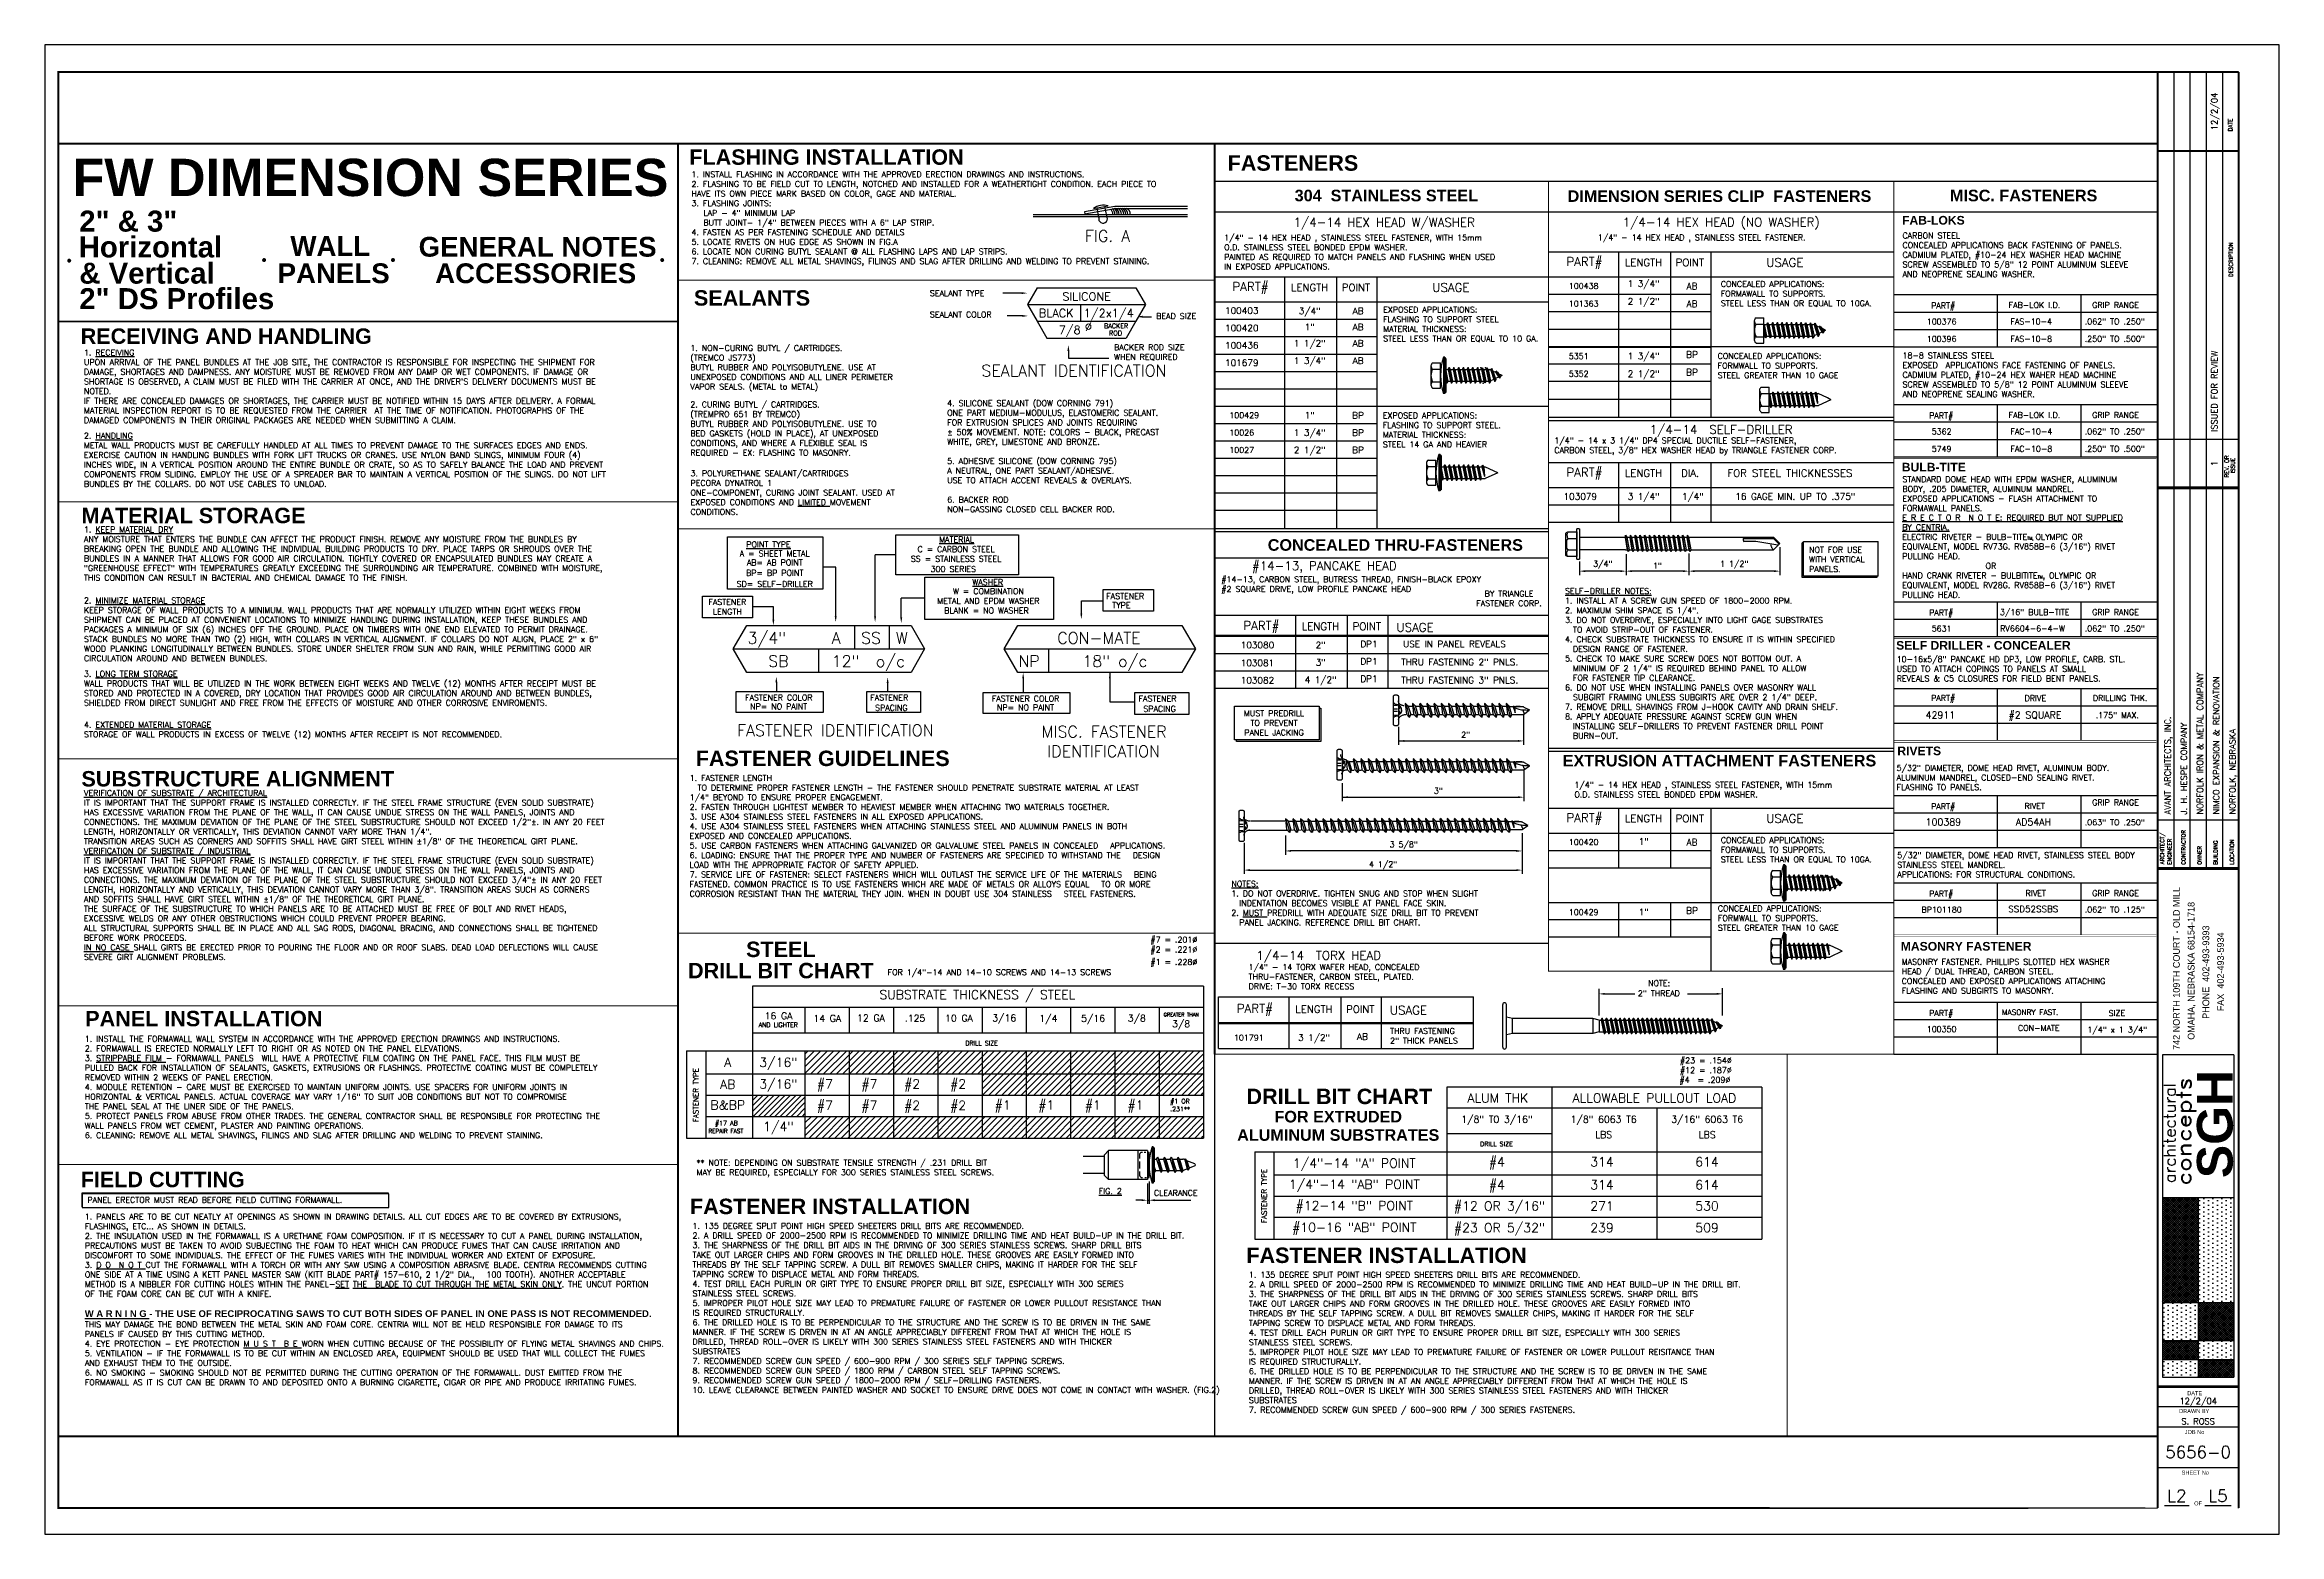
# Paper-space layout 'L2' of a CAD drawing. Header units: inches. Extents: x -0.2 to 35.8, y -0.4 to 23.6.
# The model-space entities are those that its viewports show. They can reach past a viewport. Long polylines and large blocks are cut down to what shows.
import ezdxf
from ezdxf.enums import TextEntityAlignment as Align

# ---------------------------------------------------------------- set-up
doc = ezdxf.new("R2010")
doc.units = ezdxf.units.IN
doc.header["$LTSCALE"] = 48
doc.header["$MEASUREMENT"] = 0
doc.linetypes.add('HIDDEN2', pattern=[0.1875, 0.125, -0.0625])
for name, color, linetype in [('ACCESSORY', 1, 'Continuous'), ('FAST', 1, 'Continuous'), ('TEXT', 2, 'Continuous')]:
    doc.layers.add(name, color=color, linetype=linetype)
doc.styles.add('ARIAL', font='simplex')
doc.styles.add('LEROY', font='simplex.shx', dxfattribs={"height": 0.375})
doc.styles.add('ROMAND', font='romand')
doc.styles.add('SIMPLEX', font='SIMPLEX.SHX')
doc.styles.add('Stylus Regular', font='stylu.ttf')
doc.styles.add('TITLE', font='sasb____.pfb', dxfattribs={"height": 2})
doc.dimstyles.new('CENTRIA', dxfattribs={"dimscale": 4, "dimtxt": 0.09375, "dimasz": 0.0938, "dimexe": 0.18, "dimexo": 0.0625, "dimgap": 0.0625, "dimtad": 3, "dimdec": 4, "dimzin": 1, "dimdsep": 46, "dimlunit": 4, "dimtxsty": 'SIMPLEX', "dimcen": 0.09, "dimclrt": 2, "dimadec": 0, "dimazin": 0, "dimtfac": 1, "dimtdec": 4, "dimtmove": 0, "dimatfit": 3, "dimfxl": 0, "dimtolj": 1, "dimtzin": 0, "dimarcsym": 0})

psp = doc.layouts.new('L2')

msp = doc.modelspace()

# ---------------------------------------------------------------- texts
for s, height, style, p in [('FW DIMENSION SERIES', 2.4144335, 'TITLE', (148.92617, 80.35634)), ('2" & 3" ', 1.361075, 'TITLE', (149.36263, 78.05239)), ('Horizontal', 1.361075, 'TITLE', (149.32311, 76.37852)), ('WALL', 1.281392, 'TITLE', (163.03836, 76.47676)), ('GENERAL NOTES', 1.2813925, 'TITLE', (171.3471, 76.43031)), ('& Vertical', 1.361075, 'TITLE', (149.36263, 74.67996)), ('PANELS', 1.281392, 'TITLE', (162.21055, 74.71307)), ('ACCESSORIES', 1.2813925, 'TITLE', (172.41496, 74.71307)), ('PART#', 0.5625, 'SIMPLEX', (245.70024, 75.82492)), ('LENGTH', 0.481376, 'SIMPLEX', (249.4933, 75.81638)), ('POINT', 0.481376, 'SIMPLEX', (252.78107, 75.81638)), ('USAGE', 0.5625, 'SIMPLEX', (258.64526, 75.77355)), ('2" DS Profiles', 1.361075, 'TITLE', (149.36263, 73.02819)), ('SEALANT TYPE', 0.375, 'LEROY', (204.46254, 73.87133)), ('PART#', 0.5625, 'SIMPLEX', (224.0673, 74.20524)), ('LENGTH', 0.481376, 'SIMPLEX', (227.86035, 74.1967)), ('POINT', 0.481376, 'SIMPLEX', (231.14812, 74.1967)), ('USAGE', 0.5625, 'SIMPLEX', (237.01231, 74.15388)), ('100438', 0.375, 'SIMPLEX', (245.85514, 74.34134)), ('SEALANT COLOR', 0.375, 'LEROY', (204.46254, 72.48992)), ('BEAD SIZE', 0.375, 'LEROY', (219.12617, 72.39125)), ('100403', 0.421875, 'SIMPLEX', (223.58425, 72.72175)), ('101363', 0.375, 'SIMPLEX', (245.85514, 73.19368)), ('FAB-LOK I.D.', 0.375, 'SIMPLEX', (274.35118, 73.10315)), ('FAS-10-4', 0.375, 'SIMPLEX', (274.46286, 72.04275)), ('.062" TO .250"', 0.375, 'SIMPLEX', (279.28152, 72.04275)), ('GRIP RANGE', 0.375, 'SIMPLEX', (279.7654, 73.10315)), ('%%c', 0.536759, 'LEROY', (214.50756, 71.62258)), ('100420', 0.421875, 'SIMPLEX', (223.58425, 71.59675)), ('FAS-10-8', 0.375, 'SIMPLEX', (274.46286, 70.91775)), ('.250" TO .500"', 0.375, 'SIMPLEX', (279.28152, 70.91775)), ('WHEN REQUIRED', 0.375, 'LEROY', (216.40087, 69.74349)), ('BACKER ROD SIZE', 0.375, 'LEROY', (216.40087, 70.36849)), ('100436', 0.421875, 'SIMPLEX', (223.58425, 70.47175)), ('101679', 0.421875, 'SIMPLEX', (223.58425, 69.34675)), ('5351', 0.375, 'SIMPLEX', (245.85514, 69.79634)), ('5352', 0.375, 'SIMPLEX', (245.85514, 68.64868)), ('100429', 0.375, 'SIMPLEX', (223.8663, 65.96788)), ('10026', 0.375, 'SIMPLEX', (223.8663, 64.84288)), ('FAB-LOK I.D.', 0.375, 'SIMPLEX', (274.35118, 65.97777)), ('FAC-10-4', 0.375, 'SIMPLEX', (274.46286, 64.91736)), ('.062" TO .250"', 0.375, 'SIMPLEX', (279.28152, 64.91736)), ('GRIP RANGE', 0.375, 'SIMPLEX', (279.7654, 65.97777)), ('10027', 0.375, 'SIMPLEX', (223.8663, 63.71788)), ('FAC-10-8', 0.375, 'SIMPLEX', (274.46286, 63.79236)), ('.250" TO .500"', 0.375, 'SIMPLEX', (279.28152, 63.79236)), ('PART# ', 0.5625, 'SIMPLEX', (245.70024, 62.17698)), ('LENGTH', 0.481376, 'SIMPLEX', (249.4933, 62.16843)), ('DIA.', 0.481376, 'SIMPLEX', (253.12985, 62.16843)), ('FOR STEEL THICKNESSES', 0.4813765, 'SIMPLEX', (256.13835, 62.16843)), ('%%UPOINT TYPE%%U', 0.375, 'LEROY', (192.57268, 57.59752)), ('%%uMATERIAL', 0.375, 'LEROY', (205.06539, 57.91515)), ('FASTENER', 0.375, 'LEROY', (215.89063, 54.24661)), ('TYPE', 0.375, 'LEROY', (216.27822, 53.66034)), ('3/16" BULB-TITE ', 0.375, 'SIMPLEX', (273.78842, 53.2108)), ('GRIP RANGE', 0.375, 'SIMPLEX', (279.7654, 53.2108)), ('3/4"', 0.75, 'LEROY', (192.65233, 51.34769)), ('PART# ', 0.5625, 'SIMPLEX', (224.7732, 52.24585)), ('LENGTH', 0.481376, 'SIMPLEX', (228.56626, 52.23731)), ('POINT', 0.481376, 'SIMPLEX', (231.85403, 52.23731)), ('USAGE', 0.5625, 'SIMPLEX', (234.68842, 52.13153)), ('RV6604-6-4-W', 0.375, 'SIMPLEX', (273.80238, 52.1504)), ('.062" TO .250"', 0.375, 'SIMPLEX', (279.28152, 52.1504)), ('o/c', 0.75, 'LEROY', (200.95869, 49.83941)), ('NP', 0.75, 'LEROY', (210.20217, 49.84769)), ('FASTENER', 0.375, 'LEROY', (200.60565, 47.67563)), ('FASTENER', 0.375, 'LEROY', (217.98445, 47.60942)), ('DRIVE', 0.375, 'SIMPLEX', (275.3837, 47.63869)), ('DRILLING THK.', 0.375, 'SIMPLEX', (279.8088, 47.64381)), ('SPACING', 0.375, 'LEROY', (200.91572, 47.0119)), ('SPACING', 0.375, 'LEROY', (218.29452, 46.94569)), ('42911', 0.446819, 'SIMPLEX', (268.97286, 46.51537)), ('#2 SQUARE', 0.446819, 'SIMPLEX', (274.34644, 46.51537)), ('.175" MAX.', 0.375, 'SIMPLEX', (279.99294, 46.53491)), ('RIVET ', 0.375, 'SIMPLEX', (275.3837, 40.6529)), ('GRIP RANGE', 0.375, 'SIMPLEX', (279.7654, 40.8808)), ('PART#', 0.5625, 'SIMPLEX', (245.70024, 39.79639)), ('LENGTH', 0.481376, 'SIMPLEX', (249.4933, 39.78785)), ('POINT', 0.481376, 'SIMPLEX', (252.78107, 39.78785)), ('USAGE', 0.5625, 'SIMPLEX', (258.64526, 39.74503)), ('100389', 0.446819, 'SIMPLEX', (268.97286, 39.57295)), ('AD54AH', 0.446819, 'SIMPLEX', (274.82382, 39.57295)), ('.063" TO .250"', 0.375, 'SIMPLEX', (279.28152, 39.59249)), ('100420', 0.375, 'SIMPLEX', (245.85514, 38.31282)), ('RIVET ', 0.375, 'SIMPLEX', (275.44926, 35.00064)), ('GRIP RANGE', 0.375, 'SIMPLEX', (279.7654, 35.00064)), ('100429', 0.375, 'SIMPLEX', (245.85514, 33.77461)), ('SSD52SSBS', 0.415956, 'SIMPLEX', (274.3251, 33.95538)), ('.062" TO .125"', 0.375, 'SIMPLEX', (279.28152, 33.94024)), ('#7 = .201%%C', 0.375, 'SIMPLEX', (218.75378, 31.99408)), ('#2 = .221%%C', 0.375, 'SIMPLEX', (218.75378, 31.35123)), ('#1 = .228%%C', 0.375, 'SIMPLEX', (218.75378, 30.54656)), ('FOR 1/4"-14 AND 14-10 SCREWS AND 14-13 SCREWS', 0.375, 'SIMPLEX', (201.73101, 29.88)), ('NOTE:', 0.375, 'SIMPLEX', (250.98995, 29.17706)), ('PART# ', 0.5625, 'SIMPLEX', (224.34805, 27.43851)), ('LENGTH', 0.481376, 'SIMPLEX', (228.1411, 27.42996)), ('POINT', 0.481376, 'SIMPLEX', (231.42887, 27.42996)), ('USAGE', 0.5625, 'SIMPLEX', (234.26327, 27.32419)), ('2" THREAD', 0.375, 'SIMPLEX', (250.33482, 28.517)), ('MASONRY FAST. ', 0.3502776, 'SIMPLEX', (273.91957, 27.30026)), ('1/4" x 1 3/4"', 0.375, 'SIMPLEX', (279.4526, 26.15873)), ('101791', 0.375, 'SIMPLEX', (224.16446, 25.64368)), ('#23 = .154%%C', 0.375, 'SIMPLEX', (253.05948, 24.16701)), ('#4  = .209%%C', 0.375, 'SIMPLEX', (253.02678, 22.90848)), ('#12 = .187%%C', 0.375, 'SIMPLEX', (253.05702, 23.53384)), ('#1 OR', 0.294483, 'SIMPLEX', (220.03501, 21.56389)), ('#17 AB', 0.294483, 'SIMPLEX', (190.54895, 20.14964)), ('.231**', 0.294483, 'SIMPLEX', (220.03501, 21.05906)), ('REPAIR FAST', 0.268604, 'SIMPLEX', (190.12205, 19.64413)), ('%%UFIG. 2', 0.375, 'SIMPLEX', (215.40444, 15.70372)), ('PANEL ERECTOR MUST READ BEFORE FIELD CUTTING FORMAWALL.', 0.375, 'SIMPLEX', (149.88889, 15.12965))]:
    msp.add_text(s, height=height, dxfattribs=dict(style=style)).set_placement(p)
for s, height, style, p in [('FLASHING INSTALLATION', 1, 'TITLE', (197.76763, 82.38141)), ('FASTENERS', 1, 'TITLE', (227.98806, 81.99661)), ('304  STAINLESS STEEL', 0.75, 'TITLE', (234.03654, 80.01645)), ('DIMENSION SERIES CLIP  FASTENERS', 0.75, 'TITLE', (255.6177, 79.97782)), ('MISC. FASTENERS', 0.75, 'TITLE', (275.32308, 80.01645)), ('1/4-14 HEX HEAD W/WASHER ', 0.5625, 'SIMPLEX', (234.09566, 78.37245)), ('1/4-14 HEX HEAD (NO WASHER)', 0.5625, 'SIMPLEX', (255.7286, 78.38414)), ('FIG. A', 0.75, 'LEROY', (215.9774, 77.3915)), ('SEALANTS', 1, 'TITLE', (192.94433, 73.25742)), ('SILICONE', 0.536869, 'LEROY', (214.6208, 73.57953)), ('1 3/4"', 0.421875, 'SIMPLEX', (250.70752, 74.47171)), ('AB', 0.421875, 'SIMPLEX', (253.83811, 74.31117)), ('BLACK', 0.536869, 'LEROY', (212.65228, 72.50287)), ('1/2x1/4', 0.536869, 'LEROY', (216.05245, 72.50287)), ('3/4"', 0.421875, 'SIMPLEX', (229.07458, 72.70261)), ('AB', 0.421875, 'SIMPLEX', (232.20516, 72.70261)), ('2 1/2"', 0.421875, 'SIMPLEX', (250.70752, 73.32405)), ('AB', 0.421875, 'SIMPLEX', (253.83811, 73.1635)), ('100376', 0.375, 'SIMPLEX', (270.00964, 72.03657)), ('PART#', 0.375, 'SIMPLEX', (270.11041, 73.07473)), ('RECEIVING AND HANDLING', 1, 'TITLE', (158.8831, 70.77941)), ('BACKER', 0.299332, 'LEROY', (216.53563, 71.7901)), ('ROD', 0.312735, 'LEROY', (216.49198, 71.31952)), ('1 1/2"', 0.421875, 'SIMPLEX', (229.07458, 70.60399)), ('1"', 0.421875, 'SIMPLEX', (229.07458, 71.65824)), ('AB', 0.421875, 'SIMPLEX', (232.20516, 71.65824)), ('AB', 0.421875, 'SIMPLEX', (232.20516, 70.60399)), ('100396', 0.375, 'SIMPLEX', (270.00964, 70.91157)), ('1 3/4"', 0.421875, 'SIMPLEX', (229.07458, 69.47703)), ('AB', 0.421875, 'SIMPLEX', (232.20516, 69.47703)), ('1 3/4"', 0.421875, 'SIMPLEX', (250.70752, 69.77917)), ('BP', 0.421875, 'SIMPLEX', (253.83811, 69.87729)), ('SEALANT IDENTIFICATION', 0.75, 'ROMAND', (213.80387, 68.66193)), ('2 1/2"', 0.421875, 'SIMPLEX', (250.70752, 68.6315)), ('BP', 0.421875, 'SIMPLEX', (253.83811, 68.72963)), ('1 3/4"', 0.421875, 'SIMPLEX', (229.07458, 64.81649)), ('1"', 0.421875, 'SIMPLEX', (229.07458, 65.94149)), ('BP', 0.421875, 'SIMPLEX', (232.20516, 65.94149)), ('BP', 0.421875, 'SIMPLEX', (232.20516, 64.81649)), ('1/4-14  SELF-DRILLER', 0.5625, 'SIMPLEX', (255.7286, 64.94632)), ('PART# ', 0.375, 'SIMPLEX', (270.11041, 65.94934)), ('5362', 0.375, 'SIMPLEX', (270.00964, 64.91119)), ('2 1/2"', 0.421875, 'SIMPLEX', (229.07458, 63.69149)), ('BP', 0.421875, 'SIMPLEX', (232.20516, 63.69149)), ('5749', 0.375, 'SIMPLEX', (270.00964, 63.78619)), ('103079', 0.421875, 'SIMPLEX', (246.60231, 60.68445)), ('3 1/4"', 0.421875, 'SIMPLEX', (250.70752, 60.68445)), ('1/4"', 0.421875, 'SIMPLEX', (253.89271, 60.68445)), ('16 GAGE MIN. UP TO .375"', 0.421875, 'SIMPLEX', (260.53172, 60.68445)), ('MATERIAL STORAGE', 1, 'TITLE', (156.75817, 59.16154)), ('CONCEALED THRU-FASTENERS', 0.75, 'TITLE', (234.61955, 57.37553)), ('A = SHEET METAL', 0.375, 'LEROY', (194.41625, 57.00983)), ('AB= AB POINT', 0.375, 'LEROY', (194.41625, 56.42628)), ('SS = STAINLESS STEEL', 0.375, 'LEROY', (206.16368, 56.66515)), ('C = CARBON STEEL', 0.375, 'LEROY', (206.16368, 57.29015)), ('#14-13, PANCAKE HEAD', 0.5625, 'SIMPLEX', (230.02009, 56.12113)), ('SD= SELF-DRILLER', 0.375, 'LEROY', (194.41625, 55.03285)), ('BP= BP POINT', 0.375, 'LEROY', (194.41625, 55.75396)), ('300 SERIES', 0.375, 'LEROY', (205.98364, 56.00142)), ('%%UWASHER%%U', 0.375, 'LEROY', (208.2139, 55.15262)), ('FASTENER', 0.375, 'LEROY', (191.34561, 53.86563)), ('LENGTH', 0.375, 'LEROY', (191.34561, 53.24063)), ('METAL AND EPDM WASHER', 0.375, 'LEROY', (208.25767, 53.9396)), ('BLANK = NO WASHER', 0.375, 'LEROY', (208.13147, 53.31494)), ('W = COMBINATION', 0.375, 'LEROY', (208.25767, 54.5646)), ('PART# ', 0.375, 'SIMPLEX', (270.11041, 53.18237)), ('5631', 0.375, 'SIMPLEX', (270.00964, 52.14422)), ('A', 0.75, 'LEROY', (198.40233, 51.34769)), ('SS', 0.75, 'LEROY', (200.65233, 51.34769)), ('W', 0.75, 'LEROY', (202.65233, 51.34769)), ('CON-MATE', 0.75, 'LEROY', (215.41776, 51.34769)), ('18" o/c', 0.75, 'LEROY', (216.45217, 49.84769)), ('103080', 0.421875, 'SIMPLEX', (225.68546, 51.0558)), ('2"', 0.421875, 'SIMPLEX', (229.78048, 51.0558)), ('DP1', 0.421875, 'SIMPLEX', (232.91107, 51.12229)), ('USE IN PANEL REVEALS', 0.421875, 'SIMPLEX', (238.4488, 51.12229)), ('SB', 0.75, 'LEROY', (194.65233, 49.84769)), ('103081', 0.421875, 'SIMPLEX', (225.68546, 49.89639)), ('4 1/2"', 0.421875, 'SIMPLEX', (229.78048, 48.8058)), ('3"', 0.421875, 'SIMPLEX', (229.78048, 49.9308)), ('DP1', 0.421875, 'SIMPLEX', (232.91107, 49.99729)), ('DP1', 0.421875, 'SIMPLEX', (232.91107, 48.87229)), ('THRU FASTENING 2" PNLS.', 0.421875, 'SIMPLEX', (238.78722, 49.95377)), ('FASTENER COLOR', 0.375, 'LEROY', (194.67558, 47.67563)), ('FASTENER COLOR', 0.375, 'LEROY', (210.66467, 47.60942)), ('103082', 0.421875, 'SIMPLEX', (225.68546, 48.77211)), ('THRU FASTENING 3" PNLS.', 0.421875, 'SIMPLEX', (238.78722, 48.78525)), ('PART#', 0.375, 'SIMPLEX', (270.11041, 47.65143)), ('NP= NO PAINT', 0.375, 'LEROY', (194.67, 47.10047)), ('NP= NO PAINT', 0.375, 'LEROY', (210.65908, 47.03427)), ('FASTENER IDENTIFICATION', 0.75, 'SIMPLEX', (198.34516, 45.36121)), ('MISC. FASTENER', 0.75, 'SIMPLEX', (215.75892, 45.27591)), ('FASTENER GUIDELINES', 1, 'TITLE', (197.52403, 43.42673)), ('IDENTIFICATION', 0.75, 'SIMPLEX', (215.72172, 44.00189)), ('EXTRUSION ATTACHMENT FASTENERS', 0.75, 'TITLE', (255.6177, 43.40251)), ('SUBSTRUCTURE ALIGNMENT', 1, 'TITLE', (159.62928, 42.10316)), ('PART#', 0.375, 'SIMPLEX', (270.11041, 40.62447)), ('1"', 0.421875, 'SIMPLEX', (250.70752, 38.32958)), ('AB', 0.421875, 'SIMPLEX', (253.83811, 38.28264)), ('PART# ', 0.375, 'SIMPLEX', (270.11041, 34.97221)), ('1"', 0.421875, 'SIMPLEX', (250.70752, 33.75744)), ('BP', 0.421875, 'SIMPLEX', (253.83811, 33.85556)), ('BP101180', 0.375, 'SIMPLEX', (270.00964, 33.93406)), ('STEEL', 1, 'TITLE', (194.81262, 31.05196)), ('DRILL BIT CHART', 1, 'TITLE', (194.81262, 29.67656)), ('1/4-14  TORX HEAD', 0.5625, 'SIMPLEX', (229.65517, 30.87935)), ('SUBSTRATE THICKNESS / STEEL', 0.5889658, 'SIMPLEX', (207.54411, 28.32088)), ('PANEL INSTALLATION', 1, 'TITLE', (157.43135, 26.56708)), ('PART# ', 0.375, 'SIMPLEX', (270.11041, 27.23398)), ('SIZE', 0.375, 'SIMPLEX', (281.36523, 27.23398)), ('AND LIGHTER', 0.2944829, 'SIMPLEX', (194.64306, 26.50952)), ('16 GA', 0.441724, 'SIMPLEX', (194.66276, 27.01903)), ('14 GA', 0.441724, 'SIMPLEX', (197.82067, 26.85648)), ('12 GA', 0.441724, 'SIMPLEX', (200.65038, 26.88476)), ('.125', 0.441724, 'SIMPLEX', (203.5084, 26.87062)), ('10 GA', 0.441724, 'SIMPLEX', (206.35226, 26.87062)), ('3/16', 0.441724, 'SIMPLEX', (209.28104, 26.88476)), ('1/4', 0.441724, 'SIMPLEX', (212.13905, 26.85648)), ('5/16', 0.441724, 'SIMPLEX', (215.03952, 26.85648)), ('3/8', 0.441724, 'SIMPLEX', (217.86924, 26.87062)), ('GREATER THAN', 0.2330682, 'SIMPLEX', (220.75271, 27.20629)), ('3/8', 0.441724, 'SIMPLEX', (220.74141, 26.50287)), ('3 1/2"', 0.421875, 'SIMPLEX', (229.35533, 25.62156)), ('AB', 0.421875, 'SIMPLEX', (232.48591, 25.68805)), ('100350', 0.375, 'SIMPLEX', (270.00964, 26.19582)), ('CON-MATE', 0.375, 'SIMPLEX', (276.30677, 26.26877)), ('3/16"', 0.588966, 'SIMPLEX', (194.65268, 23.93387)), ('DRILL SIZE', 0.294483, 'SIMPLEX', (207.81501, 25.33155)), ('A', 0.58897, 'SIMPLEX', (191.36969, 23.94082)), ('3/16"', 0.588966, 'SIMPLEX', (194.65268, 22.53619)), ('#7', 0.588966, 'SIMPLEX', (197.66208, 22.53619)), ('#7', 0.588966, 'SIMPLEX', (200.54989, 22.53619)), ('#2', 0.588966, 'SIMPLEX', (203.31611, 22.53619)), ('#2', 0.588966, 'SIMPLEX', (206.29511, 22.53619)), ('B&BP', 0.588966, 'SIMPLEX', (191.36969, 21.17585)), ('AB', 0.588966, 'SIMPLEX', (191.36969, 22.51276)), ('#7', 0.588966, 'SIMPLEX', (197.66208, 21.14759)), ('#7', 0.588966, 'SIMPLEX', (200.54989, 21.14759)), ('#2', 0.588966, 'SIMPLEX', (203.31611, 21.14759)), ('#2', 0.588966, 'SIMPLEX', (206.29511, 21.14759)), ('#1', 0.588966, 'SIMPLEX', (209.18292, 21.16889)), ('#1', 0.588966, 'SIMPLEX', (212.00994, 21.16889)), ('#1', 0.588966, 'SIMPLEX', (215.01934, 21.16889)), ('#1', 0.588966, 'SIMPLEX', (217.78555, 21.16889)), ('DRILL BIT CHART', 1, 'TITLE', (230.99094, 21.52439)), ('ALUM THK', 0.588966, 'SIMPLEX', (241.26015, 21.61925)), ('ALLOWABLE PULLOUT LOAD', 0.5889658, 'SIMPLEX', (251.40292, 21.61925)), ('1/4"', 0.588966, 'SIMPLEX', (194.65268, 19.77816)), ('FOR EXTRUDED', 0.75, 'TITLE', (230.92126, 20.33759)), ('1/8" T0 3/16"', 0.4417244, 'SIMPLEX', (241.20129, 20.32034)), ('1/8" 6063 T6', 0.4417244, 'SIMPLEX', (248.11493, 20.32034)), ('3/16" 6063 T6', 0.4417244, 'SIMPLEX', (254.82159, 20.32034)), ('ALUMINUM SUBSTRATES', 0.75, 'TITLE', (230.92126, 19.14834)), ('DRILL SIZE', 0.294483, 'SIMPLEX', (241.17064, 18.79541)), ('LBS', 0.441724, 'SIMPLEX', (248.11493, 19.32741)), ('LBS', 0.441724, 'SIMPLEX', (254.82159, 19.32741)), ('1/4"-14 "A" POINT', 0.5889658, 'SIMPLEX', (231.96022, 17.40468)), ('#4', 0.588966, 'SIMPLEX', (241.2008, 17.4902)), ('314', 0.588966, 'SIMPLEX', (248.00587, 17.4902)), ('614', 0.588966, 'SIMPLEX', (254.81094, 17.4902)), ('FIELD CUTTING', 1, 'TITLE', (154.77203, 16.1417)), ('1/4"-14 "AB" POINT', 0.5889658, 'SIMPLEX', (231.96022, 16.03043)), ('#4', 0.588966, 'SIMPLEX', (241.2008, 16.00004)), ('314', 0.588966, 'SIMPLEX', (248.00587, 16.00004)), ('614', 0.588966, 'SIMPLEX', (254.81094, 16.00004)), ('FASTENER INSTALLATION', 1, 'TITLE', (198.00285, 14.39765)), ('#12-14 "B" POINT', 0.5889658, 'SIMPLEX', (231.96022, 14.65618)), ('#12 OR 3/16"', 0.5889658, 'SIMPLEX', (241.37083, 14.63275)), ('271', 0.588966, 'SIMPLEX', (248.00587, 14.63275)), ('530', 0.588966, 'SIMPLEX', (254.81094, 14.63275)), ('#10-16 "AB" POINT', 0.5889658, 'SIMPLEX', (231.96022, 13.24246)), ('#23 OR 5/32"', 0.5889658, 'SIMPLEX', (241.37083, 13.21903)), ('239', 0.588966, 'SIMPLEX', (248.00587, 13.21903)), ('509', 0.588966, 'SIMPLEX', (254.81094, 13.21903)), ('FASTENER INSTALLATION', 1, 'TITLE', (234.0477, 11.23162))]:
    msp.add_text(s, height=height, dxfattribs=dict(style=style)).set_placement(p, align=Align.CENTER)
at = {"style": 'LEROY'}
for s, height, p in [('7/8', 0.536759, (214.23677, 71.41845)), ('12"', 0.75, (199.90233, 49.84769))]:
    msp.add_text(s, height=height, dxfattribs=at).set_placement(p, align=Align.RIGHT)
at = {"style": 'SIMPLEX'}
for p in [(189.46866, 22.10784), (226.2846, 15.5717)]:
    msp.add_text('FASTENER TYPE', height=0.3367227, rotation=90, dxfattribs=at).set_placement(p, align=Align.CENTER)
at = {"char_height": 0.375, "attachment_point": 1}
for s, insert, width, style in [('1. INSTALL FLASHING IN ACCORDANCE WITH THE APPROVED ERECTION DRAWINGS AND INSTRUCTIONS.\\P2. FLASHING TO BE FIELD CUT TO LENGTH, NOTCHED AND INSTALLED FOR A WEATHERTIGHT CONDITION. EACH PIECE TO HAVE ITS OWN PIECE MARK BASED ON COLOR, GAGE AND MATERIAL.\\P3. FLASHING JOINTS:\\P   LAP - 4" MINIMUM LAP \\P   BUTT JOINT- 1/4" BETWEEN PIECES WITH A 6" LAP STRIP.\\P4. FASTEN AS PER FASTENING SCHEDULE AND DETAILS\\P5. LOCATE RIVETS ON HUG EDGE AS SHOWN IN FIG.A\\P6. LOCATE NON CURING BUTYL SEALANT @ ALL FLASHING LAPS AND LAP STRIPS.\\P7. CLEANING: REMOVE ALL METAL SHAVINGS, FILINGS AND SLAG AFTER DRILLING AND WELDING TO PREVENT STAINING.', (189.02127, 81.94863), 33.3409638, 'LEROY'), ('1/4" - 14 HEX HEAD , STAINLESS STEEL FASTENER, WITH 15mm O.D. STAINLESS STEEL BONDED EPDM WASHER.\\PPAINTED AS REQUIRED TO MATCH PANELS AND FLASHING WHEN USED IN EXPOSED APPLICATIONS.', (223.53196, 77.84928), 19.25, 'SIMPLEX'), ('1/4" - 14 HEX HEAD , STAINLESS STEEL FASTENER. ', (247.74067, 77.86097), 19.25, 'SIMPLEX'), ('CARBON STEEL \\PCONCEALED APPLICATIONS BACK FASTENING OF PANELS.\\PCADMIUM PLATED, #10-24 HEX WASHER HEAD MACHINE SCREW ASSEMBLED TO 5/8" 12 POINT ALUMINUM SLEEVE AND NEOPRENE SEALING WASHER.', (267.47609, 77.98659), 15.90625, 'SIMPLEX'), ('CONCEALED APPLICATIONS:\\PFORMAWALL TO SUPPORTS.\\PSTEEL LESS THAN OR EQUAL TO 10GA.', (255.703, 74.84318), 10.71875, 'SIMPLEX'), ('EXPOSED APPLICATIONS:\\PFLASHING TO SUPPORT STEEL\\PMATERIAL THICKNESS:\\PSTEEL LESS THAN OR EQUAL TO 10 GA.', (233.83027, 73.18407), 10.2438735, 'SIMPLEX'), ("1. \\LRECEIVING\\P\\lUPON ARRIVAL OF THE PANEL BUNDLES AT THE JOB SITE, THE CONTRACTOR IS RESPONSIBLE FOR INSPECTING THE SHIPMENT FOR DAMAGE, SHORTAGES AND DAMPNESS. ANY MOISTURE MUST BE REMOVED FROM ANY DAMP OR WET COMPONENTS. IF DAMAGE OR SHORTAGE IS OBSERVED, A CLAIM MUST BE FILED WITH THE CARRIER AT ONCE, AND THE DRIVER'S DELIVERY DOCUMENTS MUST BE NOTED.\\PIF THERE ARE CONCEALED DAMAGES OR SHORTAGES, THE CARRIER MUST BE NOTIFIED WITHIN 15 DAYS AFTER DELIVERY. A FORMAL MATERIAL INSPECTION REPORT IS TO BE REQUESTED FROM THE CARRIER  AT THE TIME OF NOTIFICATION. PHOTOGRAPHS OF THE DAMAGED COMPONENTS IN THEIR ORIGINAL PACKAGES ARE NEEDED WHEN SUBMITTING A CLAIM.", (149.66772, 70.40254), 36.8125, 'LEROY'), ('1. NON-CURING BUTYL / CARTRIDGES.\\P(TREMCO JS773)\\PBUTYL RUBBER AND POLYISOBUTYLENE. USE AT  UNEXPOSED CONDITIONS AND ALL LINER PERIMETER VAPOR SEALS. (METAL to METAL)', (188.94928, 70.69551), 14.5, 'LEROY'), ('CONCEALED APPLICATIONS:\\PFORMWALL TO SUPPORTS.\\PSTEEL GREATER THAN 10 GAGE', (255.49941, 70.18084), 10.71875, 'SIMPLEX'), ('18-8 STAINLESS STEEL\\PEXPOSED  APPLICATIONS FACE FASTENING OF PANELS.  CADMIUM PLATED, #10-24 HEX WAHER HEAD MACHINE SCREW ASSEMBLED TO 5/8" 12 POINT ALUMINUM SLEEVE AND NEOPRENE SEALING WASHER.', (267.47609, 70.21125), 15.90625, 'SIMPLEX'), ('2. CURING BUTYL / CARTRIDGES.\\P(TREMPRO 651 BY TREMCO)\\PBUTYL RUBBER AND POLYISOBUTYLENE. USE TO\\PBED GASKETS (HOLD IN PLACE), AT UNEXPOSED CONDITIONS, AND WHERE A FLEXIBLE SEAL IS REQUIRED - EX: FLASHING TO MASONRY.', (188.94928, 67.04012), 14.5, 'LEROY'), ('4. SILICONE SEALANT (DOW CORNING 791)\\PONE PART MEDIUM-MODULUS, ELASTOMERIC SEALANT.\\PFOR EXTRUSION SPLICES AND JOINTS REQUIRING\\P± 50% MOVEMENT. NOTE: COLORS - BLACK, PRECAST \\PWHITE, GREY, LIMESTONE AND BRONZE.\\P\\P5. ADHESIVE SILICONE (DOW CORNING 795)\\PA NEUTRAL, ONE PART SEALANT/ADHESIVE.\\PUSE TO ATTACH ACCENT REVEALS & OVERLAYS.\\P\\P6. BACKER ROD\\PNON-GASSING CLOSED CELL BACKER ROD.', (205.589, 67.12415), 17.125, 'LEROY'), ('EXPOSED APPLICATIONS:\\PFLASHING TO SUPPORT STEEL.\\PMATERIAL THICKNESS:\\PSTEEL 14 GA AND HEAVIER', (233.80815, 66.32788), 14.40625, 'SIMPLEX'), ('2. \\LHANDLING\\P\\lMETAL WALL PRODUCTS MUST BE CAREFULLY HANDLED AT ALL TIMES TO PREVENT DAMAGE TO THE SURFACES EDGES AND ENDS. EXERCISE CAUTION IN HANDLING BUNDLES WITH FORK LIFT TRUCKS OR CRANES. USE NYLON BAND SLINGS, MINIMUM FOUR (4) INCHES WIDE, IN A VERTICAL POSITION AROUND THE ENTIRE BUNDLE OR CRATE, SO AS TO SAFELY BALANCE THE LOAD AND PREVENT COMPONENTS FROM SLIDING. EMPLOY THE USE OF A SPREADER BAR TO MAINTAIN A VERTICAL POSITION OF THE SLINGS. DO NOT LIFT BUNDLES BY THE COLLARS. DO NOT USE CABLES TO UNLOAD.', (149.66772, 65.01803), 36.8125, 'LEROY'), ('1/4" - 14 x 3 1/4" DP4 SPECIAL DUCTILE SELF-FASTENER,\\PCARBON STEEL, 3/8" HEX WASHER HEAD by TRIANGLE FASTENER CORP.', (244.91967, 64.70391), 22.03125, 'SIMPLEX'), ('3. POLYURETHANE SEALANT/CARTRIDGES\\PPECORA DYNATROL 1\\PONE-COMPONENT, CURING JOINT SEALANT. USED AT EXPOSED CONDITIONS AND \\LLIMITED\\l MOVEMENT CONDITIONS.', (188.95738, 62.57939), 14.90625, 'LEROY'), ('STANDARD DOME HEAD WITH EPDM WASHER, ALUMINUM BODY, .205 DIAMETER, ALUMINUM MANDREL.\\PEXPOSED APPLICATIONS - FLASH ATTACHMENT TO FORMAWALL PANELS.', (267.46926, 62.19443), 16.21875, 'SIMPLEX'), ('\\LE R E C T O R  N O T E: REQUIRED BUT NOT SUPPLIED BY CENTRIA.\\P\\lELECTRIC RIVETER - BULB-TITE\\H0.188;TM, \\H0.375;OLYMPIC OR EQUIVALENT, MODEL RV73G. RV858B-6 (3/16") RIVET PULLING HEAD.\\P                     OR\\PHAND CRANK RIVETER - BULBITITE\\H0.188;TM\\H0.375;, OLYMPIC OR EQUIVALENT, MODEL RV28G. RV858B-6 (3/16") RIVET PULLING HEAD.', (267.45583, 59.71044), 16.21875, 'SIMPLEX'), ('1. \\LKEEP MATERIAL DRY\\P\\lANY MOISTURE THAT ENTERS THE BUNDLE CAN AFFECT THE PRODUCT FINISH. REMOVE ANY MOISTURE FROM THE BUNDLES BY BREAKING OPEN THE BUNDLE AND ALLOWING THE INDIVIDUAL BUILDING PRODUCTS TO DRY. PLACE TARPS OR SHROUDS OVER THE BUNDLES IN A MANNER THAT ALLOWS FOR GOOD AIR CIRCULATION. TIGHTLY COVERED OR ENCAPSULATED BUNDLES MAY CREATE A "GREENHOUSE EFFECT" WITH TEMPERATURES GREATLY EXCEEDING THE SURROUNDING AIR TEMPERATURE. COMBINED WITH MOISTURE, THIS CONDITION CAN RESULT IN BACTERIAL AND CHEMICAL DAMAGE TO THE FINISH.', (149.66772, 58.93987), 36.8125, 'LEROY'), ('#14-13, CARBON STEEL, BUTRESS THREAD, FINISH-BLACK EPOXY\\P#2 SQUARE DRIVE, LOW PROFILE PANCAKE HEAD', (223.34482, 55.71049), 19.5842631, 'SIMPLEX'), ('2. \\LMINIMIZE MATERIAL STORAGE\\P\\lKEEP STORAGE OF WALL PRODUCTS TO A MINIMUM. WALL PRODUCTS THAT ARE NORMALLY UTILIZED WITHIN EIGHT WEEKS FROM SHIPMENT CAN BE PLACED AT CONVENIENT LOCATIONS TO MINIMIZE HANDLING DURING INSTALLATION, KEEP THESE BUNDLES AND PACKAGES A MINIMUM OF SIX (6) INCHES OFF THE GROUND. PLACE ON TIMBERS WITH ONE END ELEVATED TO PERMIT DRAINAGE. STACK BUNDLES NO MORE THAN TWO (2) HIGH, WITH COLLARS IN VERTICAL ALIGNMENT. IF COLLARS DO NOT ALIGN, PLACE 2" x 6" WOOD PLANKING LONGITUDINALLY BETWEEN BUNDLES. STORE UNDER SHELTER FROM SUN AND RAIN, WHILE PERMITTING GOOD AIR CIRCULATION AROUND AND BETWEEN BUNDLES.', (149.66772, 54.342), 36.8125, 'LEROY'), ('3. \\LLONG TERM STORAGE\\P\\lWALL PRODUCTS THAT WILL BE UTILIZED IN THE WORK BETWEEN EIGHT WEEKS AND TWELVE (12) MONTHS AFTER RECEIPT MUST BE STORED AND PROTECTED IN A COVERED, DRY LOCATION THAT PROVIDES GOOD AIR CIRCULATION AROUND AND BETWEEN BUNDLES, SHIELDED FROM DIRECT SUNLIGHT AND FREE FROM THE EFFECTS OF MOISTURE AND OTHER CORROSIVE ENVIROMENTS.', (149.66772, 49.58751), 36.8125, 'LEROY'), ('4. \\LEXTENDED MATERIAL STORAGE\\P\\lSTORAGE OF WALL PRODUCTS IN EXCESS OF TWELVE (12) MONTHS AFTER RECEIPT IS NOT RECOMMENDED.', (149.66772, 46.29205), 36.8125, 'LEROY'), ('5/32" DIAMETER, DOME HEAD RIVET, ALUMINUM BODY. ALUMINUM MANDREL, CLOSED-END SEALING RIVET.\\PFLASHING TO PANELS.', (267.09183, 43.49392), 17.125, 'SIMPLEX'), ('1. FASTENER LENGTH\\P  TO DETERMINE PROPER FASTENER LENGTH - THE FASTENER SHOULD PENETRATE SUBSTRATE MATERIAL AT LEAST 1/4" BEYOND TO ENSURE PROPER ENGAGEMENT.\\P2. FASTEN THROUGH LIGHTEST MEMBER TO HEAVIEST MEMBER WHEN ATTACHING TWO MATERIALS TOGETHER.\\P3. USE A304 STAINLESS STEEL FASTENERS IN ALL EXPOSED APPLICATIONS.\\P4. USE A304 STAINLESS STEEL FASTENERS WHEN ATTACHING STAINLESS STEEL AND ALUMINUM PANELS IN BOTH   EXPOSED AND CONCEALED APPLICATIONS.\\P5. USE CARBON FASTENERS WHEN ATTACHING GALVANIZED OR GALVALUME STEEL PANELS IN CONCEALED   APPLICATIONS.\\P6. LOADING: ENSURE THAT THE PROPER TYPE AND NUMBER OF FASTENERS ARE SPECIFIED TO WITHSTAND THE   DESIGN LOAD WITH THE APPROPRIATE FACTOR OF SAFETY APPLIED.\\P7. SERVICE LIFE OF FASTENER: SELECT FASTENERS WHICH WILL OUTLAST THE SERVICE LIFE OF THE MATERIALS   BEING FASTENED. COMMON PRACTICE IS TO USE FASTENERS WHICH ARE MADE OF METALS OR ALLOYS EQUAL   TO OR MORE CORROSION RESISTANT THAN THE MATERIAL THEY JOIN. WHEN IN DOUBT USE 304 STAINLESS   STEEL FASTENERS.', (188.90247, 42.83793), 33.125, 'SIMPLEX'), ('1/4" - 14 HEX HEAD , STAINLESS STEEL FASTENER, WITH 15mm O.D. STAINLESS STEEL BONDED EPDM WASHER.', (246.21845, 42.39505), 19.25, 'SIMPLEX'), ('\\LVERIFICATION OF SUBSTRATE / ARCHITECTURAL\\P\\lIT IS IMPORTANT THAT THE SUPPORT FRAME IS INSTALLED CORRECTLY. IF THE STEEL FRAME STRUCTURE (EVEN SOLID SUBSTRATE) HAS EXCESSIVE VARIATION FROM THE PLANE OF THE WALL, IT CAN CAUSE UNDUE STRESS ON THE WALL PANELS, JOINTS AND CONNECTIONS. THE MAXIMUM DEVIATION OF THE PLANE OF THE STEEL SUBSTRUCTURE SHOULD NOT EXCEED 1/2"±. IN ANY 20 FEET LENGTH, HORIZONTALLY OR VERTICALLY, THIS DEVIATION CANNOT VARY MORE THAN 1/4".\\PTRANSITION AREAS SUCH AS CORNERS AND SOFFITS SHALL HAVE GIRT STEEL WITHIN ±1/8" OF THE THEORETICAL GIRT PLANE.\\P\\LVERIFICATION OF SUBSTRATE / INDUSTRIAL\\P\\lIT IS IMPORTANT THAT THE SUPPORT FRAME IS INSTALLED CORRECTLY. IF THE STEEL FRAME STRUCTURE (EVEN SOLID SUBSTRATE) HAS EXCESSIVE VARIATION FROM THE PLANE OF THE WALL, IT CAN CAUSE UNDUE STRESS ON THE WALL PANELS, JOINTS AND CONNECTIONS. THE MAXIMUM DEVIATION OF THE PLANE OF THE STEEL SUBSTRUCTURE SHOULD NOT EXCEED 3/4"± IN ANY 20 FEET LENGTH, HORIZONTALLY AND VERTICALLY, THIS DEVIATION CANNOT VARY MORE THAN 3/8". TRANSITION AREAS SUCH AS CORNERS AND SOFFITS SHALL HAVE GIRT STEEL WITHIN ±1/8" OF THE THEORETICAL GIRT PLANE.\\PTHE SURFACE OF THE SUBSTRUCTURE TO WHICH PANELS ARE TO BE ATTACHED MUST BE FREE OF BOLT AND RIVET HEADS, EXCESSIVE WELDS OR ANY OTHER OBSTRUCTIONS WHICH COULD PREVENT PROPER BEARING.\\PALL STRUCTURAL SUPPORTS SHALL BE IN PLACE AND ALL SAG RODS, DIAGONAL BRACING, AND CONNECTIONS SHALL BE TIGHTENED BEFORE WORK PROCEEDS.\\P\\LIN NO CASE\\l SHALL GIRTS BE ERECTED PRIOR TO POURING THE FLOOR AND OR ROOF SLABS. DEAD LOAD DEFLECTIONS WILL CAUSE SEVERE GIRT ALIGNMENT PROBLEMS.', (149.66772, 41.86837), 36.8125, 'LEROY'), ('CONCEALED APPLICATIONS:\\PFORMAWALL TO SUPPORTS.\\PSTEEL LESS THAN OR EQUAL TO 10GA.', (255.703, 38.81465), 10.71875, 'SIMPLEX'), ('5/32" DIAMETER, DOME HEAD RIVET, STAINLESS STEEL BODY STAINLESS STEEL MANDREL.\\PAPPLICATIONS: FOR STRUCTURAL CONDITIONS.', (267.13654, 37.84166), 17.125, 'SIMPLEX'), ('CONCEALED APPLICATIONS:\\PFORMWALL TO SUPPORTS.\\PSTEEL GREATER THAN 10 GAGE', (255.51469, 34.38811), 10.71875, 'SIMPLEX'), ('1/4" - 14 TORX WAFER HEAD, CONCEALED THRU-FASTENER, CARBON STEEL, PLATED.\\PDRIVE: T-30 TORX RECESS', (225.11357, 30.58974), 16.75, 'SIMPLEX'), ('MASONRY FASTENER. PHILLIPS SLOTTED HEX WASHER HEAD / DUAL THREAD, CARBON STEEL.\\PCONCEALED AND EXPOSED APPLICATIONS ATTACHING FLASHING AND SUBGIRTS TO MASONRY.', (267.42173, 30.93365), 15.5625, 'SIMPLEX'), ('1. INSTALL THE FORMAWALL WALL SYSTEM IN ACCORDANCE WITH THE APPROVED ERECTION DRAWINGS AND INSTRUCTIONS.\\P2. FORMAWALL IS ERECTED NORMALLY LEFT TO RIGHT OR AS NOTED ON THE PANEL ELEVATIONS.\\P3. \\LSTRIPPABLE FILM\\l - FORMAWALL PANELS  WILL HAVE A PROTECTIVE FILM COATING ON THE PANEL FACE. THIS FILM MUST BE PULLED BACK FOR INSTALLATION OF SEALANTS, GASKETS, EXTRUSIONS OR FLASHINGS. PROTECTIVE COATING MUST BE COMPLETELY REMOVED WITHIN 2 WEEKS OF PANEL ERECTION.\\P4. MODULE RETENTION - CARE MUST BE EXERCISED TO MAINTAIN UNIFORM JOINTS. USE SPACERS FOR UNIFORM JOINTS IN HORIZONTAL & VERTICAL PANELS. ACTUAL COVERAGE MAY VARY 1/16" TO SUIT JOB CONDITIONS BUT NOT TO COMPROMISE\\PTHE PANEL SEAL AT THE LINER SIDE OF THE PANELS.\\P5. PROTECT PANELS FROM ABUSE FROM OTHER TRADES. THE GENERAL CONTRACTOR SHALL BE RESPONSIBLE FOR PROTECTING THE WALL PANELS FROM WET CEMENT, PLASTER AND PAINTING OPERATIONS. \\P6. CLEANING: REMOVE ALL METAL SHAVINGS, FILINGS AND SLAG AFTER DRILLING AND WELDING TO PREVENT STAINING.', (149.71986, 25.94233), 36.8125, 'LEROY'), ('** NOTE: DEPENDING ON SUBSTRATE TENSILE STRENGTH / .231 DRILL BIT \\PMAY BE REQUIRED, ESPECIALLY FOR 300 SERIES STAINLESS STEEL SCREWS.', (189.3514, 17.91533), 24.59375, 'SIMPLEX'), ('1. PANELS ARE TO BE CUT NEATLY AT OPENINGS AS SHOWN IN DRAWING DETAILS. ALL CUT EDGES ARE TO BE COVERED BY EXTRUSIONS, FLASHINGS, ETC... AS SHOWN IN DETAILS.\\P2. THE INSULATION USED IN THE FORMAWALL IS A URETHANE FOAM COMPOSITION. IF IT IS NECESSARY TO CUT A PANEL DURING INSTALLATION, PRECAUTIONS MUST BE TAKEN TO AVOID SUBJECTING THE FOAM TO HEAT WHICH CAN PRODUCE FUMES THAT CAN CAUSE IRRITATION AND DISCOMFORT TO SOME INDIVIDUALS. THE EFFECT OF THE FUMES VARIES WITH THE INDIVIDUAL WORKER AND EXTENT OF EXPOSURE.\\P3. {\\LD O  N O T} CUT THE FORMAWALL WITH A TORCH OR WITH ANY SAW USING A COMPOSITION ABRASIVE BLADE. CENTRIA RECOMMENDS CUTTING ONE SIDE AT A TIME USING A KETT PANEL MASTER SAW (KITT BLADE PART# 157-610, 2 1/2" DIA.,   100 TOOTH). ANOTHER ACCEPTABLE METHOD IS A NIBBLER FOR CUTTING HOLES WITHIN THE PANEL-{\\LSET THE  BLADE TO CUT THROUGH THE METAL SKIN ONLY}. THE UNCUT PORTION OF THE FOAM CORE CAN BE CUT WITH A KNIFE.\\P\\P{\\fArial|b1|i0|c0|p34;\\H1.167x;\\LW A R N I N G\\l - THE USE OF RECIPROCATING SAWS TO CUT BOTH SIDES OF PANEL IN ONE PASS IS NOT RECOMMENDED.} \\PTHIS MAY DAMAGE THE BOND BETWEEN THE METAL SKIN AND FOAM CORE. CENTRIA WILL NOT BE HELD RESPONSIBLE FOR DAMAGE TO ITS PANELS IF CAUSED BY THIS CUTTING METHOD.\\P4. EYE PROTECTION - EYE PROTECTION {\\LM U S T  B E} WORN WHEN CUTTING BECAUSE OF THE POSSIBILITY OF FLYING METAL SHAVINGS AND CHIPS.\\P5. VENTILATION - IF THE FORMAWALL IS TO BE CUT WITHIN AN ENCLOSED AREA, EQUIPMENT SHOULD BE USED THAT WILL COLLECT THE FUMES AND EXHAUST THEM TO THE OUTSIDE.\\P6. NO SMOKING - SMOKING SHOULD NOT BE PERMITTED DURING THE CUTTING OPERATION OF THE FORMAWALL. DUST EMITTED FROM THE FORMAWALL AS IT IS CUT CAN BE DRAWN TO AND DEPOSITED ONTO A BURNING CIGARETTE, CIGAR OR PIPE AND PRODUCE IRRITATING FUMES.', (149.71986, 14.4213), 36.8125, 'LEROY'), ('1. 135 DEGREE SPLIT POINT HIGH SPEED SHEETERS DRILL BITS ARE RECOMMENDED.\\P2. A DRILL SPEED OF 2000-2500 RPM IS RECOMMENDED TO MINIMIZE DRILLING TIME AND HEAT BUILD-UP IN THE DRILL BIT.\\P3. THE SHARPNESS OF THE DRILL BIT AIDS IN THE DRIVING OF 300 SERIES STAINLESS SCREWS. SHARP DRILL BITS TAKE OUT LARGER CHIPS AND FORM GROOVES IN THE DRILLED HOLE. THESE GROOVES ARE EASILY FORMED INTO THREADS BY THE SELF TAPPING SCREW. A DULL BIT REMOVES SMALLER CHIPS, MAKING IT HARDER FOR THE SELF TAPPING SCREW TO DISPLACE METAL AND FORM THREADS.\\P4. TEST DRILL EACH PURLIN OR GIRT TYPE TO ENSURE PROPER DRILL BIT SIZE, ESPECIALLY WITH 300 SERIES STAINLESS STEEL SCREWS.\\P5. IMPROPER PILOT HOLE SIZE MAY LEAD TO PREMATURE FAILURE OF FASTENER OR LOWER PULLOUT RESISTANCE THAN IS REQUIRED STRUCTURALLY.\\P6. THE DRILLED HOLE IS TO BE PERPENDICULAR TO THE STRUCTURE AND THE SCREW IS TO BE DRIVEN IN THE SAME MANNER. IF THE SCREW IS DRIVEN IN AT AN ANGLE APPRECIABLY DIFFERENT FROM THAT AT WHICH THE HOLE IS DRILLED, THREAD ROLL-OVER IS LIKELY WITH 300 SERIES STAINLESS STEEL FASTENERS AND WITH THICKER SUBSTRATES\\P7. RECOMMENDED SCREW GUN SPEED / 600-900 RPM / 300 SERIES SELF TAPPING SCREWS.\\P8. RECOMMENDED SCREW GUN SPEED / 1800 RPM / CARBON STEEL SELF TAPPING SCREWS.\\P9. RECOMMENDED SCREW GUN SPEED / 1800-2000 RPM / SELF-DRILLING FASTENERS.\\P10. LEAVE CLEARANCE BETWEEN PAINTED WASHER AND SOCKET TO ENSURE DRIVE DOES NOT COME IN CONTACT WITH WASHER. (FIG.2)', (189.08785, 13.82234), 32.90625, 'SIMPLEX'), ('1. 135 DEGREE SPLIT POINT HIGH SPEED SHEETERS DRILL BITS ARE RECOMMENDED.\\P2. A DRILL SPEED OF 2000-2500 RPM IS RECOMMENDED TO MINIMIZE DRILLING TIME AND HEAT BUILD-UP IN THE DRILL BIT.\\P3. THE SHARPNESS OF THE DRILL BIT AIDS IN THE DRIVING OF 300 SERIES STAINLESS SCREWS. SHARP DRILL BITS TAKE OUT LARGER CHIPS AND FORM GROOVES IN THE DRILLED HOLE. THESE GROOVES ARE EASILY FORMED INTO THREADS BY THE SELF TAPPING SCREW. A DULL BIT REMOVES SMALLER CHIPS, MAKING IT HARDER FOR THE SELF TAPPING SCREW TO DISPLACE METAL AND FORM THREADS.\\P4. TEST DRILL EACH PURLIN OR GIRT TYPE TO ENSURE PROPER DRILL BIT SIZE, ESPECIALLY WITH 300 SERIES STAINLESS STEEL SCREWS.\\P5. IMPROPER PILOT HOLE SIZE MAY LEAD TO PREMATURE FAILURE OF FASTENER OR LOWER PULLOUT REISITANCE THAN IS REQUIRED STRUCTURALLY.\\P6. THE DRILLED HOLE IS TO BE PERPENDICULAR TO THE STRUCTURE AND THE SCREW IS TO BE DRIVEN IN THE SAME MANNER. IF THE SCREW IS DRIVEN IN AT AN ANGLE APPRECIABLY DIFFERENT FROM THAT AT WHICH THE HOLE IS DRILLED, THREAD ROLL-OVER IS LIKELY WITH 300 SERIES STAINLESS STEEL FASTENERS AND WITH THICKER SUBSTRATES\\P7. RECOMMENDED SCREW GUN SPEED / 600-900 RPM / 300 SERIES FASTENERS.', (225.1327, 10.65631), 32.90625, 'SIMPLEX')]:
    msp.add_mtext(s, dxfattribs=dict(at, insert=insert, width=width, style=style))
at = {"style": 'SIMPLEX'}
for s, insert, char_height, attachment_point in [('\\fArial|b1|i0|c0|p34;FAB-LOKS', (267.44554, 79.0684), 0.5625, 1), ('\\fArial|b1|i0|c0|p34;BULB-TITE', (267.42878, 63.07303), 0.5625, 1), ('\\A1;3/4"', (248.0624, 56.46541), 0.375, 5), ('\\A1;1"', (251.60121, 56.40291), 0.375, 5), ('\\A1;1 1/2"', (256.57339, 56.46541), 0.375, 5), ('NOT FOR USE\\PWITH VERTICAL\\PPANELS.', (261.42127, 57.62599), 0.375, 1), ('BY TRIANGLE\\PFASTENER CORP.', (241.98555, 54.28389), 0.375, 5), ('\\LSELF-DRILLER NOTES:\\P\\l1. INSTALL AT A SCREW GUN SPEED OF 1800-2000 RPM.\\P2. MAXIMUM SHIM SPACE IS 1/4".\\P3. DO NOT OVERDRIVE, ESPECIALLY INTO LIGHT GAGE SUBSTRATES\\P  TO AVOID STRIP-OUT OF FASTENER.\\P4. CHECK SUBSTRATE THICKNESS TO ENSURE IT IS WITHIN SPECIFIED\\P  DESIGN RANGE OF FASTENER.\\P5. CHECK TO MAKE SURE SCREW DOES NOT BOTTOM OUT. A\\P  MINIMUM OF 2 1/4" IS REQUIRED BEHIND PANEL TO ALLOW\\P  FOR FASTENER TIP CLEARANCE.\\P6. DO NOT USE WHEN INSTALLING PANELS OVER MASONRY WALL\\P  SUBGIRT FRAMING UNLESS SUBGIRTS ARE OVER 2 1/4" DEEP.\\P7. REMOVE DRILL SHAVINGS FROM J-HOOK CAVITY AND DRAIN SHELF.\\P8. APPLY ADEQUATE PRESSURE AGAINST SCREW GUN WHEN\\P  INSTALLING SELF-DRILLERS TO PREVENT FASTENER DRILL POINT\\P  BURN-OUT.', (245.61339, 54.95251), 0.375, 1), ('\\fArial|b1|i0|c0|p34;SELF DRILLER - CONCEALER', (267.06232, 51.5267), 0.5625, 1), ('10-16x5/8" PANCAKE HD DP3, LOW PROFILE, CARB. STL.\\PUSED TO ATTACH COPINGS TO PANELS AT SMALL\\PREVEALS & C5 CLOSURES FOR FIELD BENT PANELS.', (267.09923, 50.53561), 0.375, 1), ('MUST PREDRILL\\PTO PREVENT\\PPANEL JACKING', (226.76069, 46.21947), 0.375, 5), ('2"', (239.17191, 45.46323), 0.375, 5), ('\\fArial|b1|i0|c0|p34;RIVETS', (267.13833, 44.69155), 0.5625, 1), ('3"', (237.40542, 41.82055), 0.375, 5), ('\\A1;3 5/8"', (235.16339, 38.2888), 0.375, 5), ('\\A1;4 1/2"', (233.82778, 37.00078), 0.375, 5), ('\\LNOTES:\\P\\l1. DO NOT OVERDRIVE. TIGHTEN SNUG AND STOP WHEN SLIGHT\\P  INDENTATION BECOMES VISIBLE AT PANEL FACE SKIN.\\P2. \\LMUST\\l PREDRILL WITH ADEQUATE SIZE DRILL BIT TO PREVENT\\P  PANEL JACKING. REFERENCE DRILL BIT CHART. ', (223.99557, 35.98198), 0.375, 1), ('\\fArial|b1|i0|c0|p34;MASONRY FASTENER', (267.36224, 32.03117), 0.5625, 1), ('THRU FASTENING \\P2" THICK PANELS', (234.27897, 26.44942), 0.375, 1), ('{CLEARANCE}', (220.39735, 15.77194), 0.375, 5)]:
    msp.add_mtext(s, dxfattribs=dict(at, insert=insert, char_height=char_height, attachment_point=attachment_point))

# ---------------------------------------------------------------- blocks, each defined once
blk = doc.blocks.new('TITLE BLOCK')
h = blk.add_hatch()
h.set_pattern_fill('ANSI37', color=256, scale=0.191895, angle=90, style=0)
h.set_pattern_definition([(135, (35.769114, 1.823315), (-0.01696127, -0.01696127), []), (225, (35.769114, 1.823315), (0.01696127, -0.01696127), [])])
h.paths.add_polyline_path([(34.523, 2.394), (34.523, 2.111), (35.096, 2.111), (35.096, 2.394)])
h.paths.add_polyline_path([(33.95, 2.697), (33.95, 2.394), (34.523, 2.394), (34.523, 2.697)])
h.paths.add_polyline_path([(35.096, 2.697), (35.096, 3.314), (34.523, 3.314), (34.523, 2.697)])
h.paths.add_polyline_path([(34.523, 5.002), (33.95, 5.002), (33.95, 3.314), (34.523, 3.314)])
h = blk.add_hatch()
h.set_pattern_fill('DOTS', color=256, scale=1.151369, angle=90, style=0)
h.set_pattern_definition([(90, (35.769114, 1.823315), (-0.0719606, 0.0359803), [0, -0.0719606])])
h.paths.add_polyline_path([(33.95, 2.394), (33.95, 2.111), (34.523, 2.111), (34.523, 2.394)])
h.paths.add_polyline_path([(34.523, 2.394), (35.096, 2.394), (35.096, 2.697), (34.523, 2.697)])
h.paths.add_polyline_path([(34.523, 3.314), (33.95, 3.314), (33.95, 2.697), (34.523, 2.697)])
h.paths.add_polyline_path([(35.096, 5.002), (34.523, 5.002), (34.523, 3.314), (35.096, 3.314)])
at = {"ltscale": 4}
for p, q in [((34.132, 23.138), (34.132, 10.304)), ((34.392, 23.138), (34.392, 10.304)), ((34.653, 23.138), (34.653, 10.304)), ((34.914, 23.138), (34.914, 10.304)), ((35.175, 0), (35.175, 23.138)), ((33.983, 0.042), (34.38, 0.042)), ((33.983, 0.042), (34.38, 0.042)), ((34.629, 0.042), (35.057, 0.042)), ((34.629, 0.042), (35.057, 0.042))]:
    blk.add_line(p, q, dxfattribs=at)
for p, q in [((33.95, 7.3), (33.95, 2.111)), ((35.096, 7.3), (33.95, 7.3)), ((35.096, 7.3), (35.096, 2.111)), ((33.95, 5.002), (35.096, 5.002)), ((34.523, 5.002), (34.523, 2.111)), ((33.95, 3.314), (35.096, 3.314)), ((33.95, 2.697), (35.096, 2.697)), ((33.95, 2.394), (35.096, 2.394)), ((33.95, 2.111), (35.096, 2.111))]:
    blk.add_line(p, q)
blk.add_lwpolyline([(-0.169, -0.423), (35.831, -0.423), (35.831, 23.577), (-0.169, 23.577)], close=True)
at = {"const_width": 0.0312}
blk.add_lwpolyline([(35.175, 0), (0.05, 0), (0.05, 23.138), (35.175, 23.138), (0.05, 23.138), (0.05, 0)], close=True, dxfattribs=at)
at = {"ltscale": 4, "const_width": 0.0312}
for points in [[(33.871, 23.138), (33.871, 0)], [(33.871, 21.864), (35.175, 21.864)]]:
    blk.add_lwpolyline(points, dxfattribs=at)
at = {"const_width": 0.0312}
blk.add_lwpolyline([(35.175, 23.138), (35.175, 0)], dxfattribs=at)
at = {"ltscale": 4, "flags": 128}
for points, const_width in [([(33.871, 17.219), (35.175, 17.219)], 0.0217), ([(33.871, 16.437), (35.175, 16.437)], 0.0435), ([(33.871, 11.087), (35.175, 11.087)], 0.0217), ([(33.871, 11.087), (35.175, 11.087)], 0.0217), ([(33.871, 10.304), (35.175, 10.304)], 0.0435), ([(33.871, 10.304), (35.175, 10.304)], 0.0435), ([(33.871, 1.957), (35.175, 1.957)], 0.0435), ([(33.871, 1.957), (35.175, 1.957)], 0.0435), ([(33.875, 1.633), (35.175, 1.633)], 0.0217), ([(33.875, 1.633), (35.175, 1.633)], 0.0217), ([(33.871, 1.304), (35.175, 1.304)], 0.0217), ([(33.871, 1.304), (35.175, 1.304)], 0.0217), ([(33.871, 0.652), (35.175, 0.652)], 0.0217), ([(33.871, 0.652), (35.175, 0.652)], 0.0217)]:
    blk.add_lwpolyline(points, dxfattribs=dict(at, const_width=const_width))
at = {"ltscale": 4}
for s, height, style, p in [('DATE', 0.0652, 'ARIAL', (35.075, 22.181)), ('DATE', 0.0652, 'ARIAL', (35.075, 22.179)), ('DESCRIPTION', 0.06522, 'ARIAL', (35.083, 19.834)), ('REV. OR', 0.0652, 'ARIAL', (35.016, 16.604)), ('ISSUE', 0.0652, 'ARIAL', (35.116, 16.672)), ('CONTRACTOR', 0.0652, 'ARIAL', (34.32, 10.365)), ('CONTRACTOR', 0.0652, 'ARIAL', (34.32, 10.365)), ('OWNER', 0.0652, 'ARIAL', (34.579, 10.365)), ('OWNER', 0.0652, 'ARIAL', (34.579, 10.365)), ('BUILDING', 0.0652, 'ARIAL', (34.837, 10.365)), ('BUILDING', 0.0652, 'ARIAL', (34.837, 10.365)), ('LOCATION', 0.0652, 'ARIAL', (35.101, 10.365)), ('LOCATION', 0.0652, 'ARIAL', (35.101, 10.365)), ('742 NORTH 109TH COURT - OLD MILL', 0.1087, 'Stylus Regular', (34.228, 7.382)), ('OMAHA, NEBRASKA 68154-1718', 0.1087, 'Stylus Regular', (34.465, 7.544)), ('PHONE  402-493-9393', 0.1087, 'Stylus Regular', (34.702, 7.882)), ('FAX  402-493-5934', 0.1087, 'Stylus Regular', (34.939, 8.005))]:
    blk.add_text(s, height=height, rotation=90, dxfattribs=dict(at, style=style)).set_placement(p)
for s, height, style, p in [('architectural', 0.19189, 'ROMAND', (34.161, 5.237)), ('SGH', 0.5757, 'TITLE', (35.08, 5.315))]:
    blk.add_text(s, height=height, rotation=90, dxfattribs=dict(style=style)).set_placement(p)
at = {"style": 'ROMAND', "width": 1.2}
blk.add_text('concepts', height=0.2399, rotation=90, dxfattribs=at).set_placement((34.413, 5.196))
at = {"ltscale": 4}
for s, p in [('DATE', (34.348, 1.818)), ('DATE', (34.348, 1.818)), ('DRAWN BY', (34.218, 1.53)), ('DRAWN BY', (34.218, 1.53)), ('JOB No', (34.308, 1.193)), ('JOB No', (34.308, 1.193)), ('SHEET No', (34.258, 0.538)), ('SHEET No', (34.258, 0.538)), ('OF', (34.46, 0.042)), ('OF', (34.46, 0.042))]:
    blk.add_text(s, height=0.0652, dxfattribs=at).set_placement(p)
at = {"ltscale": 4, "attachment_point": 1, "rotation": 90, "style": 'ARIAL'}
for s, insert, char_height, width in [('{ARCHITECT/}', (33.912, 10.369), 0.06522, 0.85387), ('{ARCHITECT/}', (33.912, 10.369), 0.06522, 0.85387), ('{ENGINEER}\\P', (34.03, 10.363), 0.0652, 0.99025), ('{ENGINEER}\\P', (34.03, 10.363), 0.0652, 0.99025)]:
    blk.add_mtext(s, dxfattribs=dict(at, insert=insert, char_height=char_height, width=width))
at = {"style": 'SIMPLEX'}
for tag, p in [('REVDATE', (34.784, 22.501)), ('REV#1', (34.784, 16.828))]:
    blk.add_attdef(tag, text='', height=0.0978, rotation=90, dxfattribs=at).set_placement(p, align=Align.MIDDLE_CENTER)
blk.add_attdef('DESCRIPTION', text='', height=0.0978, rotation=90, dxfattribs=at).set_placement((34.784, 17.339), align=Align.MIDDLE_LEFT)
for tag, p in [('CONTRACTOR', (34.343, 11.173)), ('ARCHITECT', (34.082, 11.173)), ('OWNER', (34.603, 11.173)), ('BUILDING', (34.864, 11.173)), ('LOCATION', (35.125, 11.173))]:
    blk.add_attdef(tag, p, '', height=0.0978, rotation=90, dxfattribs=at)
for tag, height, p in [('DRAWNBY', 0.0978, (34.523, 1.347)), ('DATE', 0.0978, (34.525, 1.676)), ('JOB#', 0.196, (34.523, 0.803)), ('SHEET#', 0.196, (34.181, 0.1)), ('SHEET#', 0.196, (34.843, 0.1))]:
    blk.add_attdef(tag, text='', height=height, dxfattribs=at).set_placement(p, align=Align.CENTER)
blk = doc.blocks.new('RIVET44')
at = {"layer": 'TEXT'}
for p, q in [((-0.12, 0), (0.12, 0)), ((-0.062, -0.156), (-0.062, 0)), ((0.062, 0), (0.062, -0.156))]:
    blk.add_line(p, q, dxfattribs=at)
for centre, radius, start, end in [((0, -0.24), 0.268, 63.5239, 116.4761), ((0, -0.19), 0.0708, 151.9565, 28.0435)]:
    blk.add_arc(centre, radius, start, end, dxfattribs=at)
blk = doc.blocks.new('*X15')
at = {"color": 0}
for p, q in [((156.19, 5.58), (157.78, 7.17)), ((156.19, 6.11), (157.25, 7.17)), ((156.19, 6.64), (156.72, 7.17)), ((156.19, 7.17), (156.19, 7.17)), ((156.51, 5.37), (158.31, 7.17)), ((157.04, 5.37), (158.84, 7.17)), ((157.57, 5.37), (159.37, 7.17)), ((158.1, 5.37), (159.9, 7.17)), ((158.63, 5.37), (160.43, 7.17)), ((159.16, 5.37), (160.96, 7.17)), ((159.69, 5.37), (161.49, 7.17)), ((160.22, 5.37), (162.02, 7.17)), ((160.75, 5.37), (162.55, 7.17)), ((161.28, 5.37), (163.08, 7.17)), ((161.81, 5.37), (163.61, 7.17)), ((162.34, 5.37), (164.15, 7.17)), ((162.88, 5.37), (164.68, 7.17)), ((163.41, 5.37), (165.21, 7.17)), ((163.94, 5.37), (165.74, 7.17)), ((164.47, 5.37), (166.27, 7.17)), ((165, 5.37), (166.8, 7.17)), ((165.53, 5.37), (167.33, 7.17)), ((166.06, 5.37), (167.86, 7.17)), ((166.59, 5.37), (168.39, 7.17)), ((167.12, 5.37), (168.92, 7.17)), ((167.65, 5.37), (169.45, 7.17)), ((168.18, 5.37), (169.98, 7.17)), ((168.71, 5.37), (170.51, 7.17)), ((169.24, 5.37), (171.04, 7.17)), ((169.77, 5.37), (171.57, 7.17)), ((170.3, 5.37), (172.1, 7.17)), ((170.83, 5.37), (172.63, 7.17)), ((171.36, 5.37), (173.16, 7.17)), ((171.89, 5.37), (173.69, 7.17)), ((172.42, 5.37), (174.22, 7.17)), ((172.95, 5.37), (174.75, 7.17)), ((173.48, 5.37), (175.28, 7.17)), ((174.01, 5.37), (175.81, 7.17)), ((174.54, 5.37), (176.34, 7.17)), ((175.07, 5.37), (176.87, 7.17)), ((175.6, 5.37), (177.4, 7.17)), ((176.13, 5.37), (177.93, 7.17)), ((176.66, 5.37), (178.46, 7.17)), ((177.19, 5.37), (178.99, 7.17)), ((177.72, 5.37), (179.52, 7.17)), ((178.25, 5.37), (180.05, 7.17)), ((178.79, 5.37), (180.59, 7.17)), ((179.32, 5.37), (181.12, 7.17)), ((179.85, 5.37), (181.65, 7.17)), ((180.38, 5.37), (182.18, 7.17)), ((180.91, 5.37), (182.71, 7.17)), ((181.44, 5.37), (183.24, 7.17)), ((181.97, 5.37), (183.77, 7.17)), ((182.5, 5.37), (184.3, 7.17)), ((183.03, 5.37), (184.83, 7.17)), ((183.56, 5.37), (185.36, 7.17)), ((184.09, 5.37), (185.89, 7.17)), ((184.62, 5.37), (186.42, 7.17)), ((185.15, 5.37), (186.95, 7.17)), ((185.68, 5.37), (187.48, 7.17)), ((186.21, 5.37), (188.01, 7.17)), ((186.74, 5.37), (188.54, 7.17)), ((187.27, 5.37), (189.05, 7.15)), ((187.8, 5.37), (189.05, 6.62)), ((188.33, 5.37), (189.05, 6.09)), ((188.86, 5.37), (189.05, 5.56))]:
    blk.add_line(p, q, dxfattribs=at)
blk = doc.blocks.new('*X14')
at = {"color": 0}
for p, q in [((156.19, 12.47), (158.04, 14.32)), ((156.19, 13), (157.51, 14.32)), ((156.19, 13.53), (156.98, 14.32)), ((156.19, 14.06), (156.45, 14.32)), ((156.67, 12.42), (158.57, 14.32)), ((157.2, 12.42), (159.1, 14.32)), ((157.73, 12.42), (159.63, 14.32)), ((158.26, 12.42), (160.16, 14.32)), ((158.79, 12.42), (160.69, 14.32)), ((159.32, 12.42), (161.22, 14.32)), ((159.85, 12.42), (161.75, 14.32)), ((160.38, 12.42), (162.28, 14.32)), ((160.91, 12.42), (162.81, 14.32)), ((161.44, 12.42), (163.34, 14.32)), ((161.97, 12.42), (163.87, 14.32)), ((162.5, 12.42), (164.4, 14.32)), ((163.03, 12.42), (164.93, 14.32)), ((163.56, 12.42), (165.46, 14.32)), ((164.09, 12.42), (165.99, 14.32)), ((164.62, 12.42), (166.52, 14.32)), ((165.15, 12.42), (167.05, 14.32)), ((165.68, 12.42), (167.58, 14.32)), ((166.21, 12.42), (168.11, 14.32)), ((166.74, 12.42), (168.64, 14.32)), ((167.27, 12.42), (169.17, 14.32)), ((167.8, 12.42), (169.7, 14.32)), ((168.33, 12.42), (170.23, 14.32)), ((168.86, 12.42), (170.76, 14.32)), ((169.4, 12.42), (171.29, 14.32)), ((169.93, 12.42), (171.83, 14.32)), ((170.46, 12.42), (172.36, 14.32)), ((170.8, 11.17), (173.95, 14.32)), ((170.8, 11.7), (173.42, 14.32)), ((170.8, 12.23), (172.89, 14.32)), ((170.83, 10.67), (174.48, 14.32)), ((171.36, 10.67), (175.01, 14.32)), ((171.89, 10.67), (175.54, 14.32)), ((172.42, 10.67), (176.07, 14.32)), ((172.95, 10.67), (176.6, 14.32)), ((173.48, 10.67), (177.13, 14.32)), ((174.01, 10.67), (177.66, 14.32)), ((174.54, 10.67), (178.19, 14.32)), ((175.07, 10.67), (178.72, 14.32)), ((175.6, 10.67), (179.25, 14.32)), ((176.13, 10.67), (179.78, 14.32)), ((176.66, 10.67), (180.31, 14.32)), ((177.19, 10.67), (180.84, 14.32)), ((177.72, 10.67), (181.37, 14.32)), ((178.25, 10.67), (181.9, 14.32)), ((178.78, 10.67), (182.43, 14.32)), ((179.31, 10.67), (182.96, 14.32)), ((179.84, 10.67), (183.49, 14.32)), ((180.37, 10.67), (184.02, 14.32)), ((180.9, 10.67), (184.55, 14.32)), ((181.43, 10.67), (185.08, 14.32)), ((181.96, 10.67), (185.61, 14.32)), ((182.49, 10.67), (186.14, 14.32)), ((183.02, 10.67), (186.67, 14.32)), ((183.55, 10.67), (187.2, 14.32)), ((184.09, 10.67), (187.74, 14.32)), ((184.62, 10.67), (188.27, 14.32)), ((185.15, 10.67), (188.8, 14.32)), ((185.68, 10.67), (189.05, 14.05)), ((186.21, 10.67), (189.05, 13.52)), ((186.74, 10.67), (189.05, 12.98)), ((187.27, 10.67), (189.05, 12.45)), ((187.8, 10.67), (189.05, 11.92)), ((188.33, 10.67), (189.05, 11.39)), ((188.86, 10.67), (189.05, 10.86))]:
    blk.add_line(p, q, dxfattribs=at)
blk = doc.blocks.new('A$C2A3275DE')
at = {"layer": 'FAST', "linetype": 'Continuous'}
for p, q in [((0.01, 1.97), (0, 1.97)), ((0, 1.97), (0, 1.96)), ((0, 1.96), (0, 1.95)), ((0, 1.95), (0, 1.94)), ((0, 1.94), (0, 0.11)), ((0.02, 1.99), (0.01, 1.98)), ((0.01, 1.98), (0.01, 1.97)), ((0.03, 2.01), (0.02, 2)), ((0.02, 2), (0.02, 1.99)), ((0.04, 2.01), (0.03, 2.01)), ((0.05, 2.02), (0.04, 2.01)), ((0.04, 1.48), (0.04, 1.47)), ((0.04, 1.47), (0.05, 1.46)), ((0.06, 2.03), (0.05, 2.03)), ((0.05, 2.03), (0.05, 2.02)), ((0.05, 1.46), (0.05, 1.45)), ((0.05, 1.45), (0.06, 1.44)), ((0.07, 2.03), (0.06, 2.03)), ((0.08, 2.04), (0.07, 2.03)), ((0.09, 2.04), (0.08, 2.04)), ((0.1, 2.04), (0.09, 2.04)), ((0.22, 2.04), (0.1, 2.04)), ((0.23, 2.04), (0.22, 2.04)), ((0.24, 2.04), (0.23, 2.04)), ((0.25, 2.03), (0.24, 2.04)), ((0.26, 2.03), (0.25, 2.03)), ((0.27, 2.03), (0.26, 2.03)), ((0.28, 2.02), (0.27, 2.03)), ((0.29, 2.01), (0.28, 2.02)), ((0.3, 2), (0.29, 2.01)), ((0.29, 2.01), (0.29, 2.01)), ((0.31, 1.99), (0.3, 2)), ((0.31, 1.98), (0.31, 1.99)), ((0.32, 1.97), (0.31, 1.98)), ((0.32, 1.96), (0.32, 1.97)), ((0.32, 1.95), (0.32, 1.96)), ((0.32, 1.94), (0.32, 1.95)), ((0.32, 1.93), (0.32, 1.94)), ((0.32, 0.12), (0.32, 1.93)), ((0.32, 1.64), (0.32, 1.61)), ((0.32, 1.61), (0.33, 1.57)), ((0.33, 1.57), (0.34, 1.54)), ((0.34, 1.54), (0.35, 1.51)), ((0.35, 1.51), (0.37, 1.48)), ((0.37, 1.48), (0.38, 1.45)), ((0.38, 1.45), (0.41, 1.42)), ((3.26, 1.45), (3.08, 1.24)), ((3.28, 1.46), (3.36, 1.28)), ((3.75, 1.45), (3.56, 1.24)), ((3.77, 1.46), (3.84, 1.28)), ((4.23, 1.45), (4.05, 1.24)), ((4.25, 1.46), (4.33, 1.28)), ((4.72, 1.45), (4.53, 1.24)), ((4.74, 1.46), (4.81, 1.28)), ((5.2, 1.45), (5.02, 1.24)), ((5.22, 1.46), (5.3, 1.28)), ((5.69, 1.45), (5.5, 1.24)), ((5.71, 1.46), (5.78, 1.28)), ((6.18, 1.45), (5.99, 1.24)), ((6.19, 1.46), (6.27, 1.28)), ((6.66, 1.45), (6.47, 1.24)), ((6.68, 1.46), (6.75, 1.28)), ((7.15, 1.45), (6.96, 1.24)), ((7.16, 1.46), (7.24, 1.28)), ((7.58, 1.45), (7.66, 1.27)), ((8.06, 1.45), (8.13, 1.27)), ((8.54, 1.45), (8.62, 1.27)), ((9.03, 1.45), (9.1, 1.27)), ((9.51, 1.45), (9.59, 1.27)), ((10, 1.45), (10.07, 1.27)), ((10.48, 1.45), (10.56, 1.27)), ((10.97, 1.45), (11.04, 1.27)), ((11.45, 1.45), (11.53, 1.27)), ((11.9, 1.45), (11.97, 1.27)), ((12.36, 1.45), (12.44, 1.27)), ((12.83, 1.45), (12.91, 1.27)), ((13.3, 1.45), (13.37, 1.27)), ((13.76, 1.45), (13.84, 1.27)), ((14.23, 1.45), (14.31, 1.27)), ((14.7, 1.45), (14.77, 1.27)), ((15.17, 1.45), (15.24, 1.27)), ((15.63, 1.45), (15.71, 1.27)), ((16.1, 1.45), (16.17, 1.27)), ((16.57, 1.45), (16.64, 1.27)), ((17.03, 1.45), (17.11, 1.27)), ((17.5, 1.45), (17.58, 1.27)), ((0, 0.11), (0, 0.1)), ((0, 0.1), (0, 0.09)), ((0, 0.09), (0, 0.08)), ((0, 0.08), (0.01, 0.07)), ((0.01, 0.07), (0.01, 0.06)), ((0.01, 0.06), (0.02, 0.05)), ((0.02, 0.05), (0.02, 0.04)), ((0.02, 0.04), (0.03, 0.03)), ((0.03, 0.03), (0.04, 0.02)), ((0.04, 1.33), (0.27, 1.31)), ((0.04, 1.07), (0.27, 1.07)), ((0.04, 0.92), (0.27, 0.92)), ((0.04, 0.68), (0.27, 0.7)), ((0.04, 0.54), (0.05, 0.55)), ((0.04, 0.53), (0.04, 0.54)), ((0.04, 0.02), (0.05, 0.02)), ((0.05, 0.56), (0.06, 0.57)), ((0.05, 0.55), (0.05, 0.56)), ((0.05, 0.02), (0.06, 0.01)), ((0.06, 1.44), (0.07, 1.44)), ((0.06, 0.57), (0.07, 0.58)), ((0.06, 0.01), (0.07, 0.01)), ((0.07, 1.44), (0.08, 1.43)), ((0.07, 0.58), (0.08, 0.59)), ((0.07, 0.01), (0.08, 0)), ((0.08, 1.43), (0.1, 1.42)), ((0.08, 0.59), (0.1, 0.6)), ((0.08, 0), (0.09, 0)), ((0.09, 0), (0.1, 0)), ((0.1, 1.42), (0.11, 1.41)), ((0.1, 0.6), (0.11, 0.61)), ((0.1, 0), (0.11, 0)), ((0.11, 1.41), (0.13, 1.4)), ((0.11, 0.61), (0.13, 0.61)), ((0.11, 0), (0.2, 0)), ((0.13, 1.4), (0.15, 1.4)), ((0.13, 0.61), (0.15, 0.62)), ((0.15, 1.4), (0.17, 1.39)), ((0.15, 0.62), (0.17, 0.62)), ((0.17, 1.39), (0.19, 1.39)), ((0.17, 0.62), (0.19, 0.63)), ((0.19, 1.39), (0.21, 1.39)), ((0.19, 0.63), (0.21, 0.63)), ((0.2, 0), (0.22, 0)), ((0.21, 1.39), (0.23, 1.38)), ((0.21, 0.63), (0.23, 0.63)), ((0.22, 0), (0.23, 0)), ((0.23, 1.38), (0.26, 1.38)), ((0.23, 0.63), (0.26, 0.63)), ((0.23, 0), (0.24, 0.01)), ((0.24, 0.01), (0.25, 0.01)), ((0.25, 0.01), (0.26, 0.01)), ((0.26, 1.38), (0.28, 1.38)), ((0.26, 0.63), (0.28, 0.64)), ((0.26, 0.01), (0.27, 0.02)), ((0.27, 0.02), (0.28, 0.03)), ((0.28, 0.49), (0.29, 0.52)), ((0.28, 0.47), (0.28, 0.49)), ((0.28, 0.44), (0.28, 0.47)), ((0.28, 0.03), (0.29, 0.04)), ((0.29, 0.52), (0.31, 0.54)), ((0.29, 0.04), (0.3, 0.04)), ((0.3, 0.05), (0.31, 0.06)), ((0.3, 0.04), (0.3, 0.05)), ((0.31, 0.54), (0.33, 0.56)), ((0.31, 0.06), (0.32, 0.07)), ((0.32, 0.11), (0.32, 0.12)), ((0.32, 0.1), (0.32, 0.11)), ((0.32, 0.09), (0.32, 0.1)), ((0.32, 0.07), (0.32, 0.09)), ((0.33, 0.56), (0.35, 0.59)), ((0.35, 0.59), (0.37, 0.61)), ((0.36, 1.29), (0.37, 1.28)), ((0.36, 0.92), (0.38, 0.92)), ((0.37, 1.28), (0.39, 1.27)), ((0.39, 1.08), (0.37, 1.07)), ((0.37, 0.61), (0.4, 0.63)), ((0.38, 0.92), (0.39, 0.91)), ((0.39, 0.71), (0.38, 0.7)), ((0.39, 1.27), (0.4, 1.26)), ((0.4, 1.26), (0.39, 1.26)), ((0.4, 1.09), (0.39, 1.08)), ((0.39, 0.91), (0.4, 0.89)), ((0.41, 0.72), (0.39, 0.71)), ((0.4, 1.26), (0.41, 1.25)), ((0.41, 1.26), (0.4, 1.26)), ((0.41, 1.1), (0.4, 1.09)), ((0.4, 0.89), (0.41, 0.88)), ((0.4, 0.63), (0.43, 0.64)), ((0.41, 1.42), (0.43, 1.4)), ((0.43, 1.25), (0.41, 1.26)), ((0.41, 1.25), (0.42, 1.23)), ((0.42, 1.12), (0.41, 1.1)), ((0.41, 0.88), (0.42, 0.87)), ((0.42, 0.74), (0.41, 0.72)), ((0.42, 1.23), (0.42, 1.22)), ((0.42, 1.22), (0.43, 1.2)), ((0.43, 1.15), (0.42, 1.13)), ((0.42, 1.13), (0.42, 1.12)), ((0.42, 0.87), (0.43, 0.85)), ((0.43, 0.77), (0.42, 0.75)), ((0.43, 0.76), (0.42, 0.76)), ((0.42, 0.75), (0.42, 0.74)), ((0.43, 1.4), (0.46, 1.37)), ((0.44, 1.24), (0.43, 1.25)), ((0.43, 1.2), (0.43, 1.18)), ((0.43, 1.18), (0.43, 1.17)), ((0.43, 1.17), (0.43, 1.15)), ((0.43, 0.85), (0.43, 0.83)), ((0.43, 0.83), (0.44, 0.82)), ((0.44, 0.8), (0.43, 0.78)), ((0.43, 0.78), (0.43, 0.77)), ((0.44, 0.76), (0.43, 0.76)), ((0.43, 0.64), (0.47, 0.66)), ((0.45, 1.23), (0.44, 1.24)), ((0.44, 0.82), (0.44, 0.8)), ((0.45, 0.77), (0.44, 0.76)), ((0.46, 1.22), (0.45, 1.23)), ((0.46, 0.78), (0.45, 0.77)), ((0.46, 1.37), (0.49, 1.35)), ((0.47, 1.2), (0.46, 1.22)), ((0.47, 0.79), (0.46, 0.78)), ((0.48, 1.18), (0.47, 1.2)), ((0.48, 0.81), (0.47, 0.79)), ((0.47, 0.66), (0.5, 0.67)), ((0.49, 1.17), (0.48, 1.18)), ((0.49, 0.82), (0.48, 0.81)), ((0.49, 1.35), (0.52, 1.33)), ((0.5, 1.14), (0.49, 1.17)), ((0.5, 0.84), (0.49, 0.82)), ((0.51, 1.12), (0.5, 1.14)), ((0.51, 0.88), (0.5, 0.86)), ((0.5, 0.86), (0.5, 0.84)), ((0.5, 0.67), (0.54, 0.68)), ((0.52, 1.1), (0.51, 1.12)), ((0.52, 0.93), (0.51, 0.91)), ((0.51, 0.91), (0.51, 0.88)), ((0.52, 1.33), (0.55, 1.32)), ((0.52, 1.07), (0.52, 1.1)), ((0.52, 1.05), (0.52, 1.07)), ((0.53, 1.02), (0.52, 1.05)), ((0.53, 1.01), (0.52, 0.98)), ((0.52, 0.98), (0.52, 0.96)), ((0.52, 0.96), (0.52, 0.93)), ((0.53, 1.04), (0.53, 1.01)), ((0.53, 0.99), (0.53, 1.02)), ((0.54, 0.68), (0.58, 0.69)), ((0.55, 1.32), (0.58, 1.31)), ((0.55, 1.31), (3.17, 1.31)), ((0.58, 1.31), (0.62, 1.3)), ((0.58, 0.69), (0.62, 0.7)), ((0.62, 1.3), (0.66, 1.29)), ((0.62, 0.7), (0.66, 0.7)), ((0.66, 1.29), (0.69, 1.29)), ((0.66, 0.7), (0.71, 0.7)), ((0.75, 0.7), (2.97, 0.7)), ((3, 0.59), (3.08, 1.26)), ((3, 0.54), (3.17, 0.7)), ((3.01, 0.54), (3.29, 1.44)), ((3.17, 0.7), (3.36, 1.28)), ((3.17, 0.73), (3.51, 0.73)), ((3.36, 1.29), (3.53, 1.31)), ((3.48, 0.59), (3.56, 1.26)), ((3.49, 0.54), (3.66, 0.7)), ((3.5, 0.54), (3.78, 1.44)), ((3.66, 0.7), (3.84, 1.28)), ((3.66, 0.73), (3.99, 0.73)), ((3.85, 1.29), (4.02, 1.31)), ((3.97, 0.59), (4.05, 1.26)), ((3.97, 0.54), (4.14, 0.7)), ((3.98, 0.54), (4.26, 1.44)), ((4.14, 0.7), (4.33, 1.28)), ((4.14, 0.73), (4.48, 0.73)), ((4.33, 1.29), (4.5, 1.31)), ((4.45, 0.59), (4.53, 1.26)), ((4.46, 0.54), (4.63, 0.7)), ((4.47, 0.54), (4.75, 1.44)), ((4.63, 0.7), (4.81, 1.28)), ((4.63, 0.73), (4.96, 0.73)), ((4.82, 1.29), (4.99, 1.31)), ((4.94, 0.59), (5.02, 1.26)), ((4.94, 0.54), (5.11, 0.7)), ((4.95, 0.54), (5.23, 1.44)), ((5.11, 0.7), (5.3, 1.28)), ((5.11, 0.73), (5.45, 0.73)), ((5.3, 1.29), (5.47, 1.31)), ((5.42, 0.59), (5.5, 1.26)), ((5.43, 0.54), (5.6, 0.7)), ((5.44, 0.54), (5.72, 1.44)), ((5.6, 0.7), (5.78, 1.28)), ((5.6, 0.73), (5.93, 0.73)), ((5.79, 1.29), (5.96, 1.31)), ((5.91, 0.59), (5.99, 1.26)), ((5.91, 0.54), (6.08, 0.7)), ((5.92, 0.54), (6.2, 1.44)), ((6.08, 0.7), (6.27, 1.28)), ((6.08, 0.73), (6.42, 0.73)), ((6.27, 1.29), (6.44, 1.31)), ((6.39, 0.59), (6.47, 1.26)), ((6.4, 0.54), (6.57, 0.7)), ((6.41, 0.54), (6.69, 1.44)), ((6.57, 0.7), (6.75, 1.28)), ((6.57, 0.73), (6.9, 0.73)), ((6.76, 1.29), (6.93, 1.31)), ((6.88, 0.59), (6.96, 1.26)), ((6.88, 0.54), (7.05, 0.7)), ((6.89, 0.54), (7.17, 1.44)), ((7.05, 0.7), (7.24, 1.28)), ((7.05, 0.73), (7.39, 0.73)), ((7.24, 1.29), (7.41, 1.31)), ((7.29, 0.58), (7.37, 1.25)), ((7.3, 0.53), (7.47, 0.69)), ((7.31, 0.53), (7.59, 1.43)), ((7.56, 1.44), (7.37, 1.23)), ((7.47, 0.69), (7.65, 1.27)), ((7.47, 0.72), (7.81, 0.72)), ((7.66, 1.28), (7.83, 1.3)), ((7.77, 0.58), (7.85, 1.25)), ((7.77, 0.53), (7.94, 0.69)), ((7.78, 0.53), (8.06, 1.43)), ((8.04, 1.44), (7.85, 1.23)), ((7.92, 1.29), (16.12, 1.29)), ((7.94, 0.72), (8.28, 0.72)), ((7.95, 0.69), (8.13, 1.27)), ((8.13, 1.28), (8.3, 1.3)), ((8.25, 0.58), (8.33, 1.25)), ((8.26, 0.53), (8.43, 0.69)), ((8.27, 0.53), (8.55, 1.43)), ((8.52, 1.44), (8.33, 1.23)), ((8.43, 0.69), (8.61, 1.27)), ((8.43, 0.72), (8.77, 0.72)), ((8.62, 1.28), (8.79, 1.3)), ((8.74, 0.58), (8.82, 1.25)), ((8.74, 0.53), (8.91, 0.69)), ((8.75, 0.53), (9.03, 1.43)), ((9.01, 1.44), (8.82, 1.23)), ((8.91, 0.72), (9.25, 0.72)), ((8.92, 0.69), (9.1, 1.27)), ((9.1, 1.28), (9.27, 1.3)), ((9.22, 0.58), (9.3, 1.25)), ((9.23, 0.53), (9.4, 0.69)), ((9.24, 0.53), (9.52, 1.43)), ((9.49, 1.44), (9.3, 1.23)), ((9.4, 0.69), (9.58, 1.27)), ((9.4, 0.72), (9.74, 0.72)), ((9.59, 1.28), (9.76, 1.3)), ((9.71, 0.58), (9.79, 1.25)), ((9.71, 0.53), (9.88, 0.69)), ((9.72, 0.53), (10, 1.43)), ((9.98, 1.44), (9.79, 1.23)), ((9.88, 0.72), (10.22, 0.72)), ((9.89, 0.69), (10.07, 1.27)), ((10.07, 1.28), (10.24, 1.3)), ((10.19, 0.58), (10.27, 1.25)), ((10.2, 0.53), (10.37, 0.69)), ((10.21, 0.53), (10.49, 1.43)), ((10.46, 1.44), (10.27, 1.23)), ((10.37, 0.69), (10.55, 1.27)), ((10.37, 0.72), (10.71, 0.72)), ((10.56, 1.28), (10.73, 1.3)), ((10.68, 0.58), (10.76, 1.25)), ((10.68, 0.53), (10.85, 0.69)), ((10.69, 0.53), (10.97, 1.43)), ((10.95, 1.44), (10.76, 1.23)), ((10.85, 0.72), (11.19, 0.72)), ((10.86, 0.69), (11.04, 1.27)), ((11.04, 1.28), (11.21, 1.3)), ((11.17, 0.58), (11.25, 1.25)), ((11.17, 0.53), (11.34, 0.69)), ((11.18, 0.53), (11.46, 1.43)), ((11.44, 1.44), (11.25, 1.23)), ((11.34, 0.72), (11.68, 0.72)), ((11.35, 0.69), (11.53, 1.27)), ((11.53, 1.26), (11.74, 1.26)), ((11.61, 0.58), (11.69, 1.25)), ((11.61, 0.53), (11.78, 0.69)), ((11.62, 0.53), (11.9, 1.43)), ((11.88, 1.44), (11.69, 1.23)), ((11.78, 0.72), (12.12, 0.72)), ((11.79, 0.69), (11.97, 1.27)), ((12, 1.26), (12.21, 1.26)), ((12.08, 0.58), (12.16, 1.25)), ((12.08, 0.53), (12.25, 0.69)), ((12.09, 0.53), (12.37, 1.43)), ((12.34, 1.44), (12.16, 1.23)), ((12.25, 0.69), (12.43, 1.27)), ((12.25, 0.72), (12.59, 0.72)), ((12.46, 1.26), (12.68, 1.26)), ((12.54, 0.58), (12.62, 1.25)), ((12.55, 0.53), (12.72, 0.69)), ((12.56, 0.53), (12.84, 1.43)), ((12.81, 1.44), (12.62, 1.23)), ((12.72, 0.69), (12.9, 1.27)), ((12.72, 0.72), (13.06, 0.72)), ((12.93, 1.26), (13.14, 1.26)), ((13.01, 0.58), (13.09, 1.25)), ((13.02, 0.53), (13.18, 0.69)), ((13.03, 0.53), (13.31, 1.43)), ((13.28, 1.44), (13.09, 1.23)), ((13.18, 0.72), (13.52, 0.72)), ((13.19, 0.69), (13.37, 1.27)), ((13.4, 1.26), (13.61, 1.26)), ((13.48, 0.58), (13.56, 1.25)), ((13.48, 0.53), (13.65, 0.69)), ((13.49, 0.53), (13.77, 1.43)), ((13.75, 1.44), (13.56, 1.23)), ((13.65, 0.72), (13.99, 0.72)), ((13.66, 0.69), (13.84, 1.27)), ((13.86, 1.26), (14.08, 1.26)), ((13.94, 0.58), (14.03, 1.25)), ((13.95, 0.53), (14.12, 0.69)), ((13.96, 0.53), (14.24, 1.43)), ((14.21, 1.44), (14.03, 1.23)), ((14.12, 0.69), (14.3, 1.27)), ((14.12, 0.72), (14.46, 0.72)), ((14.33, 1.26), (14.54, 1.26)), ((14.41, 0.58), (14.49, 1.25)), ((14.42, 0.53), (14.59, 0.69)), ((14.43, 0.53), (14.71, 1.43)), ((14.68, 1.44), (14.49, 1.23)), ((14.59, 0.69), (14.77, 1.27)), ((14.59, 0.72), (14.92, 0.72)), ((14.8, 1.26), (15.01, 1.26)), ((14.88, 0.58), (14.96, 1.25)), ((14.88, 0.53), (15.05, 0.69)), ((14.89, 0.53), (15.17, 1.43)), ((15.15, 1.44), (14.96, 1.23)), ((15.05, 0.72), (15.39, 0.72)), ((15.06, 0.69), (15.24, 1.27)), ((15.27, 1.26), (15.48, 1.26)), ((15.35, 0.58), (15.43, 1.25)), ((15.35, 0.53), (15.52, 0.69)), ((15.36, 0.53), (15.64, 1.43)), ((15.61, 1.44), (15.43, 1.23)), ((15.52, 0.69), (15.7, 1.27)), ((15.52, 0.72), (15.86, 0.72)), ((15.73, 1.26), (15.95, 1.26)), ((15.81, 0.58), (15.89, 1.25)), ((15.82, 0.53), (15.99, 0.69)), ((15.83, 0.53), (16.11, 1.43)), ((16.08, 1.44), (15.89, 1.23)), ((15.99, 0.69), (16.17, 1.27)), ((15.99, 0.72), (16.32, 0.72)), ((16.2, 1.26), (16.41, 1.26)), ((16.28, 0.58), (16.36, 1.25)), ((16.29, 0.53), (16.45, 0.69)), ((16.3, 0.53), (16.58, 1.43)), ((16.55, 1.44), (16.36, 1.23)), ((16.45, 0.72), (16.79, 0.72)), ((16.46, 0.69), (16.64, 1.27)), ((16.67, 1.26), (16.88, 1.26)), ((16.75, 0.58), (16.83, 1.25)), ((16.75, 0.53), (16.92, 0.69)), ((16.76, 0.53), (17.04, 1.43)), ((17.02, 1.44), (16.83, 1.23)), ((16.92, 0.69), (17.11, 1.27)), ((16.92, 0.72), (17.26, 0.72)), ((17.13, 1.26), (17.35, 1.26)), ((17.21, 0.58), (17.29, 1.25)), ((17.22, 0.53), (17.39, 0.69)), ((17.23, 0.53), (17.51, 1.43)), ((17.48, 1.44), (17.29, 1.23)), ((17.37, 0.75), (18.22, 0.75)), ((17.39, 0.69), (17.57, 1.27)), ((17.57, 1.26), (18.35, 1.26)), ((17.82, 1.16), (17.67, 0.71)), ((17.77, 0.8), (17.7, 0.71)), ((17.7, 0.74), (17.72, 0.76)), ((17.7, 0.71), (17.7, 0.74)), ((17.72, 0.76), (17.74, 0.79)), ((17.74, 0.79), (17.77, 0.81)), ((17.77, 0.81), (17.81, 0.84)), ((17.81, 1.16), (17.8, 0.81)), ((17.81, 0.84), (17.86, 0.86)), ((17.89, 0.74), (17.84, 0.74)), ((17.86, 0.86), (17.91, 0.88)), ((17.94, 0.74), (17.89, 0.74)), ((17.91, 0.88), (17.98, 0.9)), ((17.98, 0.75), (17.94, 0.74)), ((17.98, 0.9), (18.05, 0.92)), ((18.03, 0.75), (17.98, 0.75)), ((18.08, 0.75), (18.03, 0.75)), ((18.05, 0.92), (18.12, 0.94)), ((18.12, 0.75), (18.08, 0.75)), ((18.12, 0.94), (18.21, 0.95)), ((18.16, 0.76), (18.12, 0.75)), ((18.2, 0.76), (18.16, 0.76)), ((18.23, 0.76), (18.2, 0.76)), ((18.21, 0.95), (18.29, 0.96)), ((18.26, 0.77), (18.23, 0.76)), ((18.29, 0.77), (18.26, 0.77)), ((18.29, 0.96), (18.38, 0.97)), ((18.31, 0.78), (18.29, 0.77)), ((18.3, 1.04), (18.31, 1.06)), ((18.3, 1.02), (18.3, 1.04)), ((18.3, 1), (18.3, 1.02)), ((18.3, 0.98), (18.3, 1)), ((18.3, 0.96), (18.3, 0.98)), ((18.31, 1.1), (18.32, 1.11)), ((18.31, 1.08), (18.31, 1.1)), ((18.31, 1.06), (18.31, 1.08)), ((18.33, 0.78), (18.31, 0.78)), ((18.32, 1.11), (18.33, 1.13)), ((18.33, 1.27), (18.7, 1)), ((18.33, 1.14), (18.34, 1.15)), ((18.33, 1.13), (18.33, 1.14)), ((18.34, 0.79), (18.33, 0.78)), ((18.34, 1.15), (18.35, 1.16)), ((18.35, 0.79), (18.34, 0.79)), ((18.35, 1.16), (18.35, 1.17)), ((18.35, 1.17), (18.36, 1.17)), ((18.35, 0.79), (18.71, 0.97)), ((18.35, 0.8), (18.35, 0.79)), ((18.36, 1.17), (18.37, 1.18)), ((18.37, 1.18), (18.38, 1.18)), ((18.38, 0.97), (18.47, 0.98)), ((18.47, 0.98), (18.56, 0.98)), ((18.56, 0.98), (18.66, 0.98))]:
    blk.add_line(p, q, dxfattribs=at)
blk = doc.blocks.new('A$C52C63988')
at = {"layer": 'FAST', "linetype": 'Continuous'}
for p, q in [((0.01, 1.94), (0, 1.93)), ((0, 1.93), (0, 1.92)), ((0, 1.92), (0, 1.91)), ((0, 1.91), (0, 1.9)), ((0, 1.9), (0, 0.11)), ((0.02, 1.95), (0.01, 1.95)), ((0.01, 1.95), (0.01, 1.94)), ((0.03, 1.97), (0.02, 1.96)), ((0.02, 1.96), (0.02, 1.95)), ((0.04, 1.98), (0.03, 1.97)), ((0.05, 1.98), (0.04, 1.98)), ((0.04, 1.45), (0.04, 1.44)), ((0.06, 1.99), (0.05, 1.99)), ((0.05, 1.99), (0.05, 1.98)), ((0.07, 2), (0.06, 1.99)), ((0.08, 2), (0.07, 2)), ((0.09, 2), (0.08, 2)), ((0.1, 2), (0.09, 2)), ((0.22, 2), (0.1, 2)), ((0.23, 2), (0.22, 2)), ((0.24, 2), (0.23, 2)), ((0.25, 2), (0.24, 2)), ((0.26, 1.99), (0.25, 2)), ((0.27, 1.99), (0.26, 1.99)), ((0.28, 1.98), (0.27, 1.99)), ((0.29, 1.97), (0.28, 1.98)), ((0.28, 1.98), (0.28, 1.98)), ((0.3, 1.96), (0.29, 1.97)), ((0.31, 1.95), (0.3, 1.96)), ((0.31, 1.94), (0.31, 1.95)), ((0.32, 1.94), (0.31, 1.94)), ((0.31, 1.61), (0.31, 1.58)), ((0.31, 1.58), (0.31, 1.55)), ((0.31, 1.55), (0.32, 1.52)), ((0.32, 1.93), (0.32, 1.94)), ((0.32, 1.92), (0.32, 1.93)), ((0.32, 1.91), (0.32, 1.92)), ((0.32, 1.9), (0.32, 1.91)), ((0.32, 0.12), (0.32, 1.9)), ((0.32, 1.52), (0.34, 1.5)), ((0.34, 1.5), (0.35, 1.47)), ((0.35, 1.47), (0.37, 1.45)), ((0.65, 0.7), (0.88, 1.5)), ((0.85, 1.51), (0.66, 1.3)), ((0.87, 1.52), (0.94, 1.33)), ((1.07, 0.59), (1.35, 1.5)), ((1.32, 1.51), (1.14, 1.3)), ((1.34, 1.52), (1.42, 1.33)), ((1.55, 0.59), (1.83, 1.5)), ((1.8, 1.51), (1.61, 1.3)), ((1.82, 1.52), (1.89, 1.33)), ((2.03, 0.59), (2.31, 1.5)), ((2.28, 1.51), (2.1, 1.3)), ((2.3, 1.52), (2.38, 1.33)), ((2.52, 0.59), (2.8, 1.5)), ((2.77, 1.51), (2.58, 1.3)), ((2.79, 1.52), (2.86, 1.33)), ((3, 0.59), (3.28, 1.5)), ((3.25, 1.51), (3.07, 1.3)), ((3.27, 1.52), (3.35, 1.33)), ((3.49, 0.59), (3.77, 1.5)), ((3.74, 1.51), (3.55, 1.3)), ((3.76, 1.52), (3.83, 1.33)), ((3.97, 0.59), (4.25, 1.5)), ((4.22, 1.51), (4.04, 1.3)), ((4.24, 1.52), (4.32, 1.33)), ((4.46, 0.59), (4.74, 1.5)), ((4.71, 1.51), (4.52, 1.3)), ((4.73, 1.52), (4.8, 1.33)), ((4.94, 0.59), (5.22, 1.5)), ((5.2, 1.51), (5.01, 1.3)), ((5.22, 1.52), (5.29, 1.33)), ((5.39, 0.59), (5.67, 1.5)), ((5.64, 1.51), (5.45, 1.3)), ((5.66, 1.52), (5.73, 1.33)), ((5.85, 0.59), (6.13, 1.5)), ((6.11, 1.51), (5.92, 1.3)), ((6.12, 1.52), (6.2, 1.33)), ((6.32, 0.59), (6.6, 1.5)), ((6.57, 1.51), (6.39, 1.3)), ((6.59, 1.52), (6.67, 1.33)), ((6.79, 0.59), (7.07, 1.5)), ((7.04, 1.51), (6.85, 1.3)), ((7.06, 1.52), (7.13, 1.33)), ((7.25, 0.59), (7.53, 1.5)), ((7.51, 1.51), (7.32, 1.3)), ((7.53, 1.52), (7.6, 1.33)), ((7.72, 0.59), (8, 1.5)), ((7.97, 1.51), (7.79, 1.3)), ((7.99, 1.52), (8.07, 1.33)), ((8.19, 0.59), (8.47, 1.5)), ((8.44, 1.51), (8.25, 1.3)), ((8.46, 1.52), (8.53, 1.33)), ((8.66, 0.59), (8.94, 1.5)), ((8.91, 1.51), (8.72, 1.3)), ((8.93, 1.52), (9, 1.33)), ((9.12, 0.59), (9.4, 1.5)), ((9.38, 1.51), (9.19, 1.3)), ((9.39, 1.52), (9.47, 1.33)), ((9.59, 0.59), (9.87, 1.5)), ((9.84, 1.51), (9.65, 1.3)), ((9.86, 1.52), (9.94, 1.33)), ((10.06, 0.59), (10.34, 1.5)), ((10.31, 1.51), (10.12, 1.3)), ((10.33, 1.52), (10.4, 1.33)), ((10.52, 0.59), (10.8, 1.5)), ((10.78, 1.51), (10.59, 1.3)), ((10.8, 1.52), (10.87, 1.33)), ((10.99, 0.59), (11.27, 1.5)), ((11.24, 1.51), (11.06, 1.3)), ((11.26, 1.52), (11.34, 1.33)), ((0, 0.11), (0, 0.1)), ((0, 0.1), (0, 0.09)), ((0, 0.09), (0, 0.07)), ((0, 0.07), (0.01, 0.07)), ((0.01, 0.07), (0.01, 0.06)), ((0.01, 0.06), (0.02, 0.05)), ((0.02, 0.05), (0.02, 0.04)), ((0.02, 0.04), (0.03, 0.03)), ((0.03, 0.03), (0.04, 0.02)), ((0.04, 1.44), (0.05, 1.44)), ((0.04, 1.31), (0.27, 1.28)), ((0.04, 1.05), (0.27, 1.05)), ((0.04, 0.9), (0.27, 0.9)), ((0.04, 0.67), (0.27, 0.68)), ((0.04, 0.53), (0.05, 0.54)), ((0.04, 0.52), (0.04, 0.53)), ((0.04, 0.02), (0.05, 0.02)), ((0.05, 1.44), (0.05, 1.43)), ((0.05, 1.43), (0.06, 1.42)), ((0.05, 0.55), (0.06, 0.56)), ((0.05, 0.54), (0.05, 0.55)), ((0.05, 0.02), (0.06, 0.01)), ((0.06, 1.42), (0.07, 1.41)), ((0.06, 0.56), (0.07, 0.57)), ((0.06, 0.01), (0.07, 0.01)), ((0.07, 1.41), (0.08, 1.4)), ((0.07, 0.57), (0.08, 0.58)), ((0.07, 0.01), (0.08, 0)), ((0.08, 1.4), (0.1, 1.39)), ((0.08, 0.58), (0.1, 0.59)), ((0.08, 0), (0.09, 0)), ((0.09, 0), (0.1, 0)), ((0.1, 1.39), (0.11, 1.38)), ((0.1, 0.59), (0.11, 0.59)), ((0.1, 0), (0.11, 0)), ((0.11, 1.38), (0.13, 1.38)), ((0.11, 0.59), (0.13, 0.6)), ((0.11, 0), (0.2, 0)), ((0.13, 1.38), (0.15, 1.37)), ((0.13, 0.6), (0.15, 0.61)), ((0.15, 1.37), (0.17, 1.37)), ((0.15, 0.61), (0.17, 0.61)), ((0.17, 1.37), (0.19, 1.36)), ((0.17, 0.61), (0.19, 0.62)), ((0.19, 1.36), (0.21, 1.36)), ((0.19, 0.62), (0.21, 0.62)), ((0.2, 0), (0.22, 0)), ((0.21, 1.36), (0.23, 1.36)), ((0.21, 0.62), (0.23, 0.62)), ((0.22, 0.34), (0.23, 0.37)), ((0.22, 0), (0.23, 0)), ((0.23, 1.36), (0.25, 1.36)), ((0.23, 0.62), (0.25, 0.62)), ((0.23, 0.4), (0.24, 0.44)), ((0.23, 0.37), (0.23, 0.4)), ((0.23, 0), (0.24, 0.01)), ((0.24, 0.44), (0.25, 0.47)), ((0.24, 0.01), (0.25, 0.01)), ((0.25, 1.36), (0.28, 1.36)), ((0.25, 0.62), (0.28, 0.62)), ((0.25, 0.47), (0.27, 0.49)), ((0.25, 0.01), (0.26, 0.01)), ((0.26, 0.01), (0.27, 0.02)), ((0.27, 0.49), (0.29, 0.52)), ((0.27, 0.02), (0.28, 0.03)), ((0.28, 0.03), (0.29, 0.03)), ((0.29, 0.52), (0.31, 0.55)), ((0.29, 0.03), (0.3, 0.04)), ((0.3, 0.05), (0.31, 0.06)), ((0.3, 0.04), (0.3, 0.05)), ((0.31, 0.55), (0.34, 0.57)), ((0.31, 0.07), (0.32, 0.08)), ((0.31, 0.06), (0.31, 0.07)), ((0.32, 0.11), (0.32, 0.12)), ((0.32, 0.09), (0.32, 0.11)), ((0.32, 0.08), (0.32, 0.09)), ((0.34, 0.57), (0.37, 0.59)), ((0.36, 1.32), (0.37, 1.31)), ((0.36, 0.96), (0.38, 0.95)), ((0.37, 1.45), (0.39, 1.42)), ((0.37, 1.31), (0.39, 1.3)), ((0.39, 1.11), (0.37, 1.1)), ((0.37, 0.59), (0.4, 0.61)), ((0.4, 1.24), (0.38, 1.24)), ((0.38, 0.95), (0.39, 0.94)), ((0.39, 0.76), (0.38, 0.75)), ((0.39, 1.42), (0.41, 1.4)), ((0.39, 1.3), (0.4, 1.29)), ((0.4, 1.13), (0.39, 1.11)), ((0.39, 0.94), (0.4, 0.93)), ((0.4, 0.77), (0.39, 0.76)), ((0.4, 1.29), (0.41, 1.28)), ((0.41, 1.23), (0.4, 1.24)), ((0.41, 1.14), (0.4, 1.13)), ((0.4, 0.93), (0.41, 0.92)), ((0.41, 0.78), (0.4, 0.77)), ((0.4, 0.61), (0.43, 0.63)), ((0.41, 1.4), (0.44, 1.38)), ((0.41, 1.28), (0.42, 1.26)), ((0.43, 1.23), (0.41, 1.23)), ((0.42, 1.15), (0.41, 1.14)), ((0.41, 0.92), (0.42, 0.91)), ((0.42, 0.79), (0.41, 0.78)), ((0.42, 1.26), (0.42, 1.25)), ((0.42, 1.25), (0.43, 1.23)), ((0.43, 1.18), (0.42, 1.17)), ((0.42, 1.17), (0.42, 1.15)), ((0.42, 0.91), (0.43, 0.89)), ((0.43, 0.81), (0.42, 0.79)), ((0.43, 0.75), (0.42, 0.74)), ((0.43, 1.23), (0.43, 1.22)), ((0.44, 1.22), (0.43, 1.23)), ((0.43, 1.22), (0.43, 1.2)), ((0.43, 1.2), (0.43, 1.18)), ((0.43, 0.89), (0.43, 0.88)), ((0.43, 0.88), (0.43, 0.86)), ((0.43, 0.86), (0.43, 0.84)), ((0.43, 0.84), (0.43, 0.83)), ((0.43, 0.83), (0.43, 0.81)), ((0.44, 0.75), (0.43, 0.75)), ((0.43, 0.63), (0.47, 0.64)), ((0.44, 1.38), (0.47, 1.36)), ((0.45, 1.21), (0.44, 1.22)), ((0.45, 0.76), (0.44, 0.75)), ((0.46, 1.2), (0.45, 1.21)), ((0.46, 0.77), (0.45, 0.76)), ((0.47, 1.18), (0.46, 1.2)), ((0.47, 0.78), (0.46, 0.77)), ((0.47, 1.36), (0.5, 1.35)), ((0.48, 1.16), (0.47, 1.18)), ((0.48, 0.79), (0.47, 0.78)), ((0.47, 0.64), (0.5, 0.66)), ((0.49, 1.14), (0.48, 1.16)), ((0.49, 0.81), (0.48, 0.79)), ((0.5, 1.12), (0.49, 1.14)), ((0.5, 0.85), (0.49, 0.82)), ((0.49, 0.82), (0.49, 0.81)), ((0.5, 1.35), (0.53, 1.34)), ((0.51, 1.1), (0.5, 1.12)), ((0.51, 0.87), (0.5, 0.85)), ((0.5, 0.66), (0.54, 0.66)), ((0.51, 1.08), (0.51, 1.1)), ((0.52, 1.05), (0.51, 1.08)), ((0.52, 0.91), (0.51, 0.89)), ((0.51, 0.89), (0.51, 0.87)), ((0.52, 1.03), (0.52, 1.05)), ((0.52, 1), (0.52, 1.03)), ((0.52, 1.02), (0.52, 0.99)), ((0.52, 0.98), (0.52, 1)), ((0.52, 0.99), (0.52, 0.97)), ((0.52, 0.97), (0.52, 0.94)), ((0.52, 0.94), (0.52, 0.91)), ((0.53, 1.34), (0.57, 1.33)), ((0.54, 0.66), (0.58, 0.67)), ((0.57, 1.33), (0.6, 1.32)), ((0.58, 0.74), (0.66, 1.31)), ((0.58, 0.67), (0.62, 0.67)), ((0.59, 0.72), (0.75, 0.76)), ((0.6, 1.32), (0.64, 1.32)), ((0.64, 1.32), (0.67, 1.31)), ((0.75, 0.79), (1.09, 0.79)), ((0.76, 0.75), (0.94, 1.34)), ((0.95, 1.34), (1.11, 1.36)), ((1.05, 0.65), (1.14, 1.31)), ((1.06, 0.59), (1.23, 0.76)), ((1.23, 0.75), (1.41, 1.34)), ((1.23, 0.79), (1.57, 0.79)), ((1.42, 1.34), (1.59, 1.36)), ((1.53, 0.65), (1.61, 1.31)), ((1.54, 0.59), (1.7, 0.76)), ((1.7, 0.79), (2.04, 0.79)), ((1.71, 0.75), (1.89, 1.34)), ((1.9, 1.34), (2.06, 1.36)), ((2.01, 0.65), (2.1, 1.31)), ((2.02, 0.59), (2.19, 0.76)), ((2.19, 0.75), (2.37, 1.34)), ((2.19, 0.79), (2.53, 0.79)), ((2.38, 1.34), (2.55, 1.36)), ((2.5, 0.65), (2.58, 1.31)), ((2.51, 0.59), (2.67, 0.76)), ((2.67, 0.79), (3.01, 0.79)), ((2.68, 0.75), (2.86, 1.34)), ((2.87, 1.34), (3.03, 1.36)), ((2.98, 0.65), (3.07, 1.31)), ((2.99, 0.59), (3.16, 0.76)), ((3.16, 0.75), (3.34, 1.34)), ((3.16, 0.79), (3.5, 0.79)), ((3.35, 1.34), (3.52, 1.36)), ((3.47, 0.65), (3.55, 1.31)), ((3.48, 0.59), (3.64, 0.76)), ((3.64, 0.79), (3.98, 0.79)), ((3.65, 0.75), (3.83, 1.34)), ((3.84, 1.34), (4, 1.36)), ((3.95, 0.65), (4.04, 1.31)), ((3.96, 0.59), (4.13, 0.76)), ((4.13, 0.75), (4.31, 1.34)), ((4.13, 0.79), (4.47, 0.79)), ((4.32, 1.34), (4.49, 1.36)), ((4.44, 0.65), (4.52, 1.31)), ((4.45, 0.59), (4.61, 0.76)), ((4.61, 0.79), (4.95, 0.79)), ((4.62, 0.75), (4.8, 1.34)), ((4.81, 1.34), (4.97, 1.36)), ((4.93, 0.65), (5.01, 1.31)), ((4.93, 0.59), (5.1, 0.76)), ((5.1, 0.79), (5.44, 0.79)), ((5.11, 0.75), (5.29, 1.34)), ((5.29, 1.32), (5.5, 1.32)), ((5.37, 0.65), (5.45, 1.31)), ((5.38, 0.59), (5.54, 0.76)), ((5.54, 0.79), (5.88, 0.79)), ((5.55, 0.75), (5.73, 1.34)), ((5.76, 1.32), (5.97, 1.32)), ((5.84, 0.65), (5.92, 1.31)), ((5.84, 0.59), (6.01, 0.76)), ((6.01, 0.79), (6.35, 0.79)), ((6.02, 0.75), (6.2, 1.34)), ((6.22, 1.32), (6.44, 1.32)), ((6.3, 0.65), (6.39, 1.31)), ((6.31, 0.59), (6.48, 0.76)), ((6.48, 0.75), (6.66, 1.34)), ((6.48, 0.79), (6.82, 0.79)), ((6.69, 1.32), (6.9, 1.32)), ((6.77, 0.65), (6.85, 1.31)), ((6.78, 0.59), (6.95, 0.76)), ((6.95, 0.75), (7.13, 1.34)), ((6.95, 0.79), (7.28, 0.79)), ((7.16, 1.32), (7.37, 1.32)), ((7.24, 0.65), (7.32, 1.31)), ((7.24, 0.59), (7.41, 0.76)), ((7.41, 0.79), (7.75, 0.79)), ((7.42, 0.75), (7.6, 1.34)), ((7.63, 1.32), (7.84, 1.32)), ((7.71, 0.65), (7.79, 1.31)), ((7.71, 0.59), (7.88, 0.76)), ((7.88, 0.75), (8.06, 1.34)), ((7.88, 0.79), (8.22, 0.79)), ((8.09, 1.32), (8.31, 1.32)), ((8.17, 0.65), (8.25, 1.31)), ((8.18, 0.59), (8.35, 0.76)), ((8.35, 0.75), (8.53, 1.34)), ((8.35, 0.79), (8.68, 0.79)), ((8.56, 1.32), (8.77, 1.32)), ((8.64, 0.65), (8.72, 1.31)), ((8.65, 0.59), (8.81, 0.76)), ((8.81, 0.79), (9.15, 0.79)), ((8.82, 0.75), (9, 1.34)), ((9.03, 1.32), (9.24, 1.32)), ((9.11, 0.65), (9.19, 1.31)), ((9.11, 0.59), (9.28, 0.76)), ((9.28, 0.75), (9.47, 1.34)), ((9.28, 0.79), (9.62, 0.79)), ((9.49, 1.32), (9.71, 1.32)), ((9.57, 0.65), (9.65, 1.31)), ((9.58, 0.59), (9.75, 0.76)), ((9.75, 0.75), (9.93, 1.34)), ((9.75, 0.79), (10.09, 0.79)), ((9.96, 1.32), (10.17, 1.32)), ((10.04, 0.65), (10.12, 1.31)), ((10.05, 0.59), (10.22, 0.76)), ((10.22, 0.75), (10.4, 1.34)), ((10.22, 0.79), (10.55, 0.79)), ((10.43, 1.32), (10.64, 1.32)), ((10.51, 0.65), (10.59, 1.31)), ((10.51, 0.59), (10.68, 0.76)), ((10.68, 0.79), (11.02, 0.79)), ((10.69, 0.75), (10.87, 1.34)), ((10.9, 1.32), (11.11, 1.32)), ((10.97, 0.65), (11.06, 1.31)), ((10.98, 0.59), (11.15, 0.76)), ((11.13, 0.82), (11.98, 0.82)), ((11.15, 0.75), (11.33, 1.34)), ((11.33, 1.32), (12.11, 1.32)), ((11.58, 1.23), (11.43, 0.78)), ((11.46, 0.8), (11.48, 0.83)), ((11.46, 0.77), (11.46, 0.8)), ((11.53, 0.86), (11.47, 0.78)), ((11.48, 0.83), (11.5, 0.85)), ((11.5, 0.85), (11.53, 0.88)), ((11.53, 0.88), (11.57, 0.9)), ((11.57, 1.22), (11.56, 0.88)), ((11.57, 0.9), (11.62, 0.93)), ((11.65, 0.81), (11.6, 0.81)), ((11.62, 0.93), (11.68, 0.95)), ((11.7, 0.81), (11.65, 0.81)), ((11.68, 0.95), (11.74, 0.97)), ((11.75, 0.81), (11.7, 0.81)), ((11.74, 0.97), (11.81, 0.99)), ((11.79, 0.81), (11.75, 0.81)), ((11.84, 0.81), (11.79, 0.81)), ((11.81, 0.99), (11.89, 1)), ((11.88, 0.82), (11.84, 0.81)), ((11.92, 0.82), (11.88, 0.82)), ((11.89, 1), (11.97, 1.02)), ((11.96, 0.82), (11.92, 0.82)), ((11.99, 0.83), (11.96, 0.82)), ((11.97, 1.02), (12.05, 1.03)), ((12.02, 0.83), (11.99, 0.83)), ((12.05, 0.84), (12.02, 0.83)), ((12.05, 1.03), (12.14, 1.04)), ((12.07, 0.84), (12.05, 0.84)), ((12.06, 1.11), (12.07, 1.13)), ((12.06, 1.09), (12.06, 1.11)), ((12.06, 1.07), (12.06, 1.09)), ((12.06, 1.05), (12.06, 1.07)), ((12.06, 1.02), (12.06, 1.05)), ((12.07, 1.15), (12.08, 1.16)), ((12.07, 1.13), (12.07, 1.15)), ((12.09, 0.85), (12.07, 0.84)), ((12.08, 1.18), (12.09, 1.19)), ((12.08, 1.16), (12.08, 1.18)), ((12.09, 1.33), (12.46, 1.06)), ((12.09, 1.21), (12.1, 1.22)), ((12.09, 1.19), (12.09, 1.21)), ((12.1, 0.85), (12.09, 0.85)), ((12.1, 1.22), (12.11, 1.23)), ((12.11, 0.86), (12.1, 0.85)), ((12.11, 1.23), (12.12, 1.24)), ((12.11, 1.23), (12.11, 1.23)), ((12.11, 0.86), (12.47, 1.04)), ((12.11, 0.86), (12.11, 0.86)), ((12.12, 1.24), (12.13, 1.24)), ((12.13, 1.24), (12.14, 1.24)), ((12.14, 1.04), (12.23, 1.04)), ((12.23, 1.04), (12.32, 1.05)), ((12.32, 1.05), (12.42, 1.05))]:
    blk.add_line(p, q, dxfattribs=at)
blk = doc.blocks.new('BPFASTNW')
at = {"layer": 'ACCESSORY'}
blk.add_line((0.04, -0.38), (0, -0.38), dxfattribs=at)
at = {"layer": 'FAST'}
for p, q in [((-0.62, 0.61), (-0.62, -0.61)), ((-0.51, 0.82), (0, 0.82)), ((-0.51, 0.41), (0, 0.41)), ((0, 0.41), (0.02, 0.39)), ((0, -0.34), (0, 0.34)), ((0, 0.19), (0.11, -0.49)), ((0.02, 0.39), (0.2, 0.39)), ((0.02, 0.39), (0.17, -0.38)), ((0.2, 0.39), (0.35, -0.38)), ((0.32, 0.39), (0.26, 0.49)), ((0.26, 0.49), (0.41, -0.49)), ((0.32, 0.39), (0.48, -0.38)), ((0.34, 0.39), (0.51, 0.39)), ((0.51, 0.39), (0.57, 0.49)), ((0.51, 0.39), (0.66, -0.38)), ((0.57, 0.49), (0.63, 0.39)), ((0.57, 0.49), (0.72, -0.49)), ((0.63, 0.39), (0.81, 0.39)), ((0.63, 0.39), (0.78, -0.38)), ((0.81, 0.39), (0.97, -0.38)), ((0.94, 0.39), (0.88, 0.49)), ((0.88, 0.49), (1.03, -0.49)), ((0.94, 0.39), (1.12, 0.39)), ((0.94, 0.39), (1.09, -0.38)), ((1.12, 0.39), (1.18, 0.49)), ((1.12, 0.39), (1.27, -0.38)), ((1.25, 0.39), (1.18, 0.49)), ((1.18, 0.49), (1.34, -0.49)), ((1.25, 0.39), (1.43, 0.39)), ((1.25, 0.39), (1.4, -0.38)), ((1.43, 0.39), (1.49, 0.49)), ((1.43, 0.39), (1.58, -0.38)), ((1.55, 0.39), (1.49, 0.49)), ((1.49, 0.49), (1.64, -0.49)), ((1.55, 0.39), (1.74, 0.39)), ((1.55, 0.39), (1.71, -0.38)), ((1.74, 0.39), (1.8, 0.49)), ((1.74, 0.39), (1.89, -0.38)), ((1.8, 0.49), (1.95, -0.49)), ((1.86, 0.39), (1.8, 0.49)), ((1.86, 0.39), (2.04, 0.39)), ((1.86, 0.39), (2.02, -0.38)), ((2.04, 0.39), (2.11, 0.49)), ((2.04, 0.39), (2.2, -0.38)), ((2.17, 0.39), (2.11, 0.49)), ((2.11, 0.49), (2.26, -0.49)), ((2.17, 0.39), (2.35, 0.39)), ((2.17, 0.39), (2.32, -0.38)), ((2.35, 0.39), (2.41, 0.49)), ((2.35, 0.39), (2.51, -0.38)), ((2.48, 0.39), (2.41, 0.49)), ((2.41, 0.49), (2.57, -0.49)), ((2.48, 0.39), (2.66, 0.39)), ((2.48, 0.39), (2.63, -0.38)), ((2.66, 0.39), (2.72, 0.49)), ((2.66, 0.39), (2.81, -0.38)), ((2.78, 0.39), (2.72, 0.49)), ((2.72, 0.49), (2.88, -0.49)), ((2.78, 0.39), (2.97, 0.39)), ((2.78, 0.39), (2.94, -0.38)), ((2.97, 0.39), (3.03, 0.49)), ((2.97, 0.39), (3.14, -0.24)), ((3.09, 0.39), (3.03, 0.49)), ((3.03, 0.49), (3.14, -0.24)), ((3.09, 0.39), (3.18, 0.39)), ((3.09, 0.39), (3.14, -0.24)), ((3.77, 0.11), (3.18, 0.39)), ((4, 0), (3.77, 0.11)), ((-0.51, -0.41), (0, -0.41)), ((-0.51, -0.82), (0, -0.82)), ((0, -0.16), (0.04, -0.38)), ((0.04, -0.38), (0.11, -0.49)), ((0.17, -0.38), (0.11, -0.49)), ((0.17, -0.38), (0.35, -0.38)), ((0.35, -0.38), (0.41, -0.49)), ((0.48, -0.38), (0.41, -0.49)), ((0.48, -0.38), (0.66, -0.38)), ((0.66, -0.38), (0.72, -0.49)), ((0.78, -0.38), (0.72, -0.49)), ((0.78, -0.38), (0.97, -0.38)), ((0.97, -0.38), (1.03, -0.49)), ((1.09, -0.38), (1.03, -0.49)), ((1.09, -0.38), (1.27, -0.38)), ((1.27, -0.38), (1.34, -0.49)), ((1.4, -0.38), (1.34, -0.49)), ((1.4, -0.38), (1.58, -0.38)), ((1.58, -0.38), (1.64, -0.49)), ((1.71, -0.38), (1.64, -0.49)), ((1.71, -0.38), (1.89, -0.38)), ((1.89, -0.38), (1.95, -0.49)), ((2.02, -0.38), (1.95, -0.49)), ((2.02, -0.38), (2.2, -0.38)), ((2.2, -0.38), (2.26, -0.49)), ((2.32, -0.38), (2.26, -0.49)), ((2.32, -0.38), (2.51, -0.38)), ((2.51, -0.38), (2.57, -0.49)), ((2.63, -0.38), (2.57, -0.49)), ((2.63, -0.38), (2.81, -0.38)), ((2.81, -0.38), (2.88, -0.49)), ((2.94, -0.38), (2.88, -0.49)), ((2.94, -0.38), (3.19, -0.38)), ((4, 0), (3.19, -0.38))]:
    blk.add_line(p, q, dxfattribs=at)
at = {"layer": 'FAST', "linetype": 'Continuous'}
blk.add_line((0, -0.82), (0, 0.82), dxfattribs=at)
at = {"layer": 'FAST'}
for points in [[(0.2, 0.39), (0.26, 0.49)], [(0.81, 0.39), (0.88, 0.49)]]:
    blk.add_lwpolyline(points, close=True, dxfattribs=at)
for centre, radius, start, end in [((-0.38, 0.61), 0.242, 122.1802, 237.8198), ((0.18, 0), 0.797, 149.1274, 210.8726), ((-0.38, -0.61), 0.242, 122.1802, 237.8198)]:
    blk.add_arc(centre, radius, start, end, dxfattribs=at)
for p in [(0.57, 0.49), (0.88, 0.49), (1.18, 0.49), (1.49, 0.49), (1.8, 0.49), (2.11, 0.49), (2.41, 0.49), (0.11, -0.49), (0.72, -0.49), (1.03, -0.49), (1.34, -0.49), (1.64, -0.49), (1.95, -0.49), (2.26, -0.49), (2.57, -0.49)]:
    blk.add_point(p, dxfattribs=at)
blk = doc.blocks.new('ABFASTNW')
at = {"layer": 'ACCESSORY'}
blk.add_line((0.04, -0.38), (0, -0.38), dxfattribs=at)
at = {"layer": 'FAST'}
for p, q in [((-0.62, 0.61), (-0.62, -0.61)), ((-0.51, 0.82), (0, 0.82)), ((-0.51, 0.41), (0, 0.41)), ((0, 0.41), (0.02, 0.39)), ((0, -0.34), (0, 0.34)), ((0, 0.19), (0.11, -0.49)), ((0.02, 0.39), (0.17, -0.38)), ((0.02, 0.39), (0.2, 0.39)), ((0.2, 0.39), (0.35, -0.38)), ((0.26, 0.49), (0.41, -0.49)), ((0.32, 0.39), (0.26, 0.49)), ((0.32, 0.39), (0.48, -0.38)), ((0.34, 0.39), (0.51, 0.39)), ((0.51, 0.39), (0.57, 0.49)), ((0.51, 0.39), (0.66, -0.38)), ((0.57, 0.49), (0.72, -0.49)), ((0.57, 0.49), (0.63, 0.39)), ((0.63, 0.39), (0.78, -0.38)), ((0.63, 0.39), (0.81, 0.39)), ((0.81, 0.39), (0.97, -0.38)), ((0.88, 0.49), (1.03, -0.49)), ((0.94, 0.39), (0.88, 0.49)), ((0.94, 0.39), (1.09, -0.38)), ((0.94, 0.39), (1.12, 0.39)), ((1.12, 0.39), (1.18, 0.49)), ((1.12, 0.39), (1.27, -0.38)), ((1.18, 0.49), (1.34, -0.49)), ((1.25, 0.39), (1.18, 0.49)), ((1.25, 0.39), (1.4, -0.38)), ((1.25, 0.39), (1.43, 0.39)), ((1.43, 0.39), (1.49, 0.49)), ((1.43, 0.39), (1.58, -0.38)), ((1.49, 0.49), (1.64, -0.49)), ((1.55, 0.39), (1.49, 0.49)), ((1.55, 0.39), (1.71, -0.38)), ((1.55, 0.39), (1.74, 0.39)), ((1.74, 0.39), (1.8, 0.49)), ((1.74, 0.39), (1.89, -0.38)), ((1.86, 0.39), (1.8, 0.49)), ((1.8, 0.49), (1.95, -0.49)), ((1.86, 0.39), (2.02, -0.38)), ((1.86, 0.39), (2.04, 0.39)), ((2.04, 0.39), (2.11, 0.49)), ((2.04, 0.39), (2.2, -0.38)), ((2.11, 0.49), (2.26, -0.49)), ((2.17, 0.39), (2.11, 0.49)), ((2.17, 0.39), (2.32, -0.38)), ((2.17, 0.39), (2.35, 0.39)), ((2.35, 0.39), (2.41, 0.49)), ((2.35, 0.39), (2.51, -0.38)), ((2.41, 0.49), (2.57, -0.49)), ((2.48, 0.39), (2.41, 0.49)), ((2.48, 0.39), (2.63, -0.38)), ((2.48, 0.39), (2.66, 0.39)), ((2.66, 0.39), (2.72, 0.49)), ((2.66, 0.39), (2.81, -0.38)), ((2.72, 0.49), (2.88, -0.49)), ((2.78, 0.39), (2.72, 0.49)), ((2.78, 0.39), (2.94, -0.38)), ((2.78, 0.39), (2.97, 0.39)), ((2.97, 0.39), (3.03, 0.49)), ((2.97, 0.39), (3.12, -0.38)), ((3.03, 0.49), (3.18, -0.49)), ((3.09, 0.39), (3.03, 0.49)), ((3.09, 0.39), (3.25, -0.38)), ((3.09, 0.39), (3.18, 0.39)), ((3.26, 0.35), (3.18, 0.39)), ((3.26, 0.35), (3.32, 0.46)), ((3.26, 0.35), (3.45, -0.26)), ((3.38, 0.35), (3.32, 0.46)), ((3.32, 0.46), (3.51, -0.37)), ((3.38, 0.35), (3.58, -0.26)), ((3.58, 0.2), (3.4, 0.28)), ((3.58, 0.2), (3.61, 0.27)), ((3.58, 0.2), (3.76, -0.09)), ((3.7, 0.22), (3.61, 0.27)), ((3.61, 0.27), (3.84, -0.19)), ((3.7, 0.22), (3.88, -0.07)), ((4, 0), (3.77, 0.11)), ((-0.51, -0.41), (0, -0.41)), ((-0.51, -0.82), (0, -0.82)), ((0, -0.16), (0.04, -0.38)), ((0.04, -0.38), (0.11, -0.49)), ((0.17, -0.38), (0.11, -0.49)), ((0.17, -0.38), (0.35, -0.38)), ((0.35, -0.38), (0.41, -0.49)), ((0.48, -0.38), (0.41, -0.49)), ((0.48, -0.38), (0.66, -0.38)), ((0.66, -0.38), (0.72, -0.49)), ((0.78, -0.38), (0.72, -0.49)), ((0.78, -0.38), (0.97, -0.38)), ((0.97, -0.38), (1.03, -0.49)), ((1.09, -0.38), (1.03, -0.49)), ((1.09, -0.38), (1.27, -0.38)), ((1.27, -0.38), (1.34, -0.49)), ((1.4, -0.38), (1.34, -0.49)), ((1.4, -0.38), (1.58, -0.38)), ((1.58, -0.38), (1.64, -0.49)), ((1.71, -0.38), (1.64, -0.49)), ((1.71, -0.38), (1.89, -0.38)), ((1.89, -0.38), (1.95, -0.49)), ((2.02, -0.38), (1.95, -0.49)), ((2.02, -0.38), (2.2, -0.38)), ((2.2, -0.38), (2.26, -0.49)), ((2.32, -0.38), (2.26, -0.49)), ((2.32, -0.38), (2.51, -0.38)), ((2.51, -0.38), (2.57, -0.49)), ((2.63, -0.38), (2.57, -0.49)), ((2.63, -0.38), (2.81, -0.38)), ((2.81, -0.38), (2.88, -0.49)), ((2.94, -0.38), (2.88, -0.49)), ((2.94, -0.38), (3.12, -0.38)), ((3.12, -0.38), (3.18, -0.49)), ((3.25, -0.38), (3.18, -0.49)), ((3.45, -0.26), (3.24, -0.36)), ((3.45, -0.26), (3.51, -0.37)), ((3.58, -0.26), (3.51, -0.37)), ((3.77, -0.11), (3.56, -0.21)), ((3.76, -0.09), (3.84, -0.19)), ((3.88, -0.07), (3.84, -0.19)), ((4, 0), (3.87, -0.06))]:
    blk.add_line(p, q, dxfattribs=at)
at = {"layer": 'FAST', "linetype": 'Continuous'}
blk.add_line((0, -0.82), (0, 0.82), dxfattribs=at)
at = {"layer": 'FAST'}
for points in [[(0.2, 0.39), (0.26, 0.49)], [(0.81, 0.39), (0.88, 0.49)]]:
    blk.add_lwpolyline(points, close=True, dxfattribs=at)
for centre, radius, start, end in [((-0.38, 0.61), 0.242, 122.1802, 237.8198), ((0.18, 0), 0.797, 149.1274, 210.8726), ((-0.38, -0.61), 0.242, 122.1802, 237.8198)]:
    blk.add_arc(centre, radius, start, end, dxfattribs=at)
for p in [(0.57, 0.49), (0.88, 0.49), (1.18, 0.49), (1.49, 0.49), (1.8, 0.49), (2.11, 0.49), (2.41, 0.49), (0.72, -0.49), (1.03, -0.49), (1.34, -0.49), (1.64, -0.49), (1.95, -0.49), (2.26, -0.49), (2.57, -0.49), (3.18, -0.49), (3.51, -0.37)]:
    blk.add_point(p, dxfattribs=at)
blk = doc.blocks.new('ABTFASTENER')
at = {"layer": 'FAST'}
for p, q in [((-0.24, 0.153), (-0.24, -0.153)), ((-0.211, 0.204), (-0.085, 0.204)), ((-0.211, 0.102), (-0.085, 0.102)), ((-0.085, -0.086), (-0.085, 0.086)), ((0, 0.077), (0.034, -0.095)), ((0.042, 0.097), (0.08, -0.095)), ((0.057, 0.124), (0.096, -0.122)), ((0.073, 0.097), (0.111, -0.095)), ((0.119, 0.097), (0.157, -0.095)), ((0.134, 0.124), (0.173, -0.122)), ((0.15, 0.097), (0.134, 0.124)), ((0.15, 0.097), (0.196, 0.097)), ((0.15, 0.097), (0.188, -0.095)), ((0.196, 0.097), (0.211, 0.124)), ((0.196, 0.097), (0.234, -0.095)), ((0.211, 0.124), (0.25, -0.122)), ((0.227, 0.097), (0.211, 0.124)), ((0.227, 0.097), (0.265, -0.095)), ((0.227, 0.097), (0.273, 0.097)), ((0.273, 0.097), (0.288, 0.124)), ((0.273, 0.097), (0.311, -0.095)), ((0.288, 0.124), (0.327, -0.122)), ((0.304, 0.097), (0.288, 0.124)), ((0.304, 0.097), (0.342, -0.095)), ((0.304, 0.097), (0.349, 0.097)), ((0.349, 0.097), (0.365, 0.124)), ((0.349, 0.097), (0.388, -0.095)), ((0.365, 0.124), (0.403, -0.122)), ((0.381, 0.097), (0.365, 0.124)), ((0.381, 0.097), (0.419, -0.095)), ((0.381, 0.097), (0.426, 0.097)), ((0.426, 0.097), (0.442, 0.124)), ((0.426, 0.097), (0.465, -0.095)), ((0.442, 0.124), (0.48, -0.122)), ((0.458, 0.097), (0.442, 0.124)), ((0.458, 0.097), (0.496, -0.095)), ((0.458, 0.097), (0.503, 0.097)), ((0.503, 0.097), (0.519, 0.124)), ((0.503, 0.097), (0.542, -0.095)), ((0.519, 0.124), (0.557, -0.122)), ((0.534, 0.097), (0.519, 0.124)), ((0.534, 0.097), (0.573, -0.095)), ((0.534, 0.097), (0.58, 0.097)), ((0.58, 0.097), (0.596, 0.124)), ((0.58, 0.097), (0.619, -0.095)), ((0.596, 0.124), (0.634, -0.122)), ((0.611, 0.097), (0.596, 0.124)), ((0.611, 0.097), (0.65, -0.095)), ((0.611, 0.097), (0.657, 0.097)), ((0.657, 0.097), (0.673, 0.124)), ((0.657, 0.097), (0.696, -0.095)), ((0.673, 0.124), (0.711, -0.122)), ((0.688, 0.097), (0.673, 0.124)), ((0.688, 0.097), (0.727, -0.095)), ((0.688, 0.097), (0.71, 0.097)), ((0.73, 0.087), (0.71, 0.097)), ((0.73, 0.087), (0.745, 0.114)), ((0.73, 0.087), (0.778, -0.064)), ((0.745, 0.114), (0.794, -0.091)), ((0.761, 0.087), (0.745, 0.114)), ((0.761, 0.087), (0.81, -0.064)), ((0.81, 0.049), (0.766, 0.07)), ((0.81, 0.049), (0.817, 0.067)), ((0.81, 0.049), (0.855, -0.023)), ((0.817, 0.067), (0.875, -0.047)), ((0.841, 0.056), (0.817, 0.067)), ((0.841, 0.056), (0.885, -0.017)), ((0.915, 0), (0.858, 0.027)), ((-0.211, -0.102), (-0.085, -0.102)), ((-0.211, -0.205), (-0.085, -0.205)), ((0, -0.002), (0.019, -0.122)), ((0, -0.079), (0.003, -0.095)), ((0.003, -0.095), (0.019, -0.122)), ((0.034, -0.095), (0.019, -0.122)), ((0.034, -0.095), (0.08, -0.095)), ((0.08, -0.095), (0.096, -0.122)), ((0.111, -0.095), (0.096, -0.122)), ((0.111, -0.095), (0.157, -0.095)), ((0.157, -0.095), (0.173, -0.122)), ((0.188, -0.095), (0.173, -0.122)), ((0.188, -0.095), (0.234, -0.095)), ((0.234, -0.095), (0.25, -0.122)), ((0.265, -0.095), (0.25, -0.122)), ((0.265, -0.095), (0.311, -0.095)), ((0.311, -0.095), (0.327, -0.122)), ((0.342, -0.095), (0.327, -0.122)), ((0.342, -0.095), (0.388, -0.095)), ((0.388, -0.095), (0.403, -0.122)), ((0.419, -0.095), (0.403, -0.122)), ((0.419, -0.095), (0.465, -0.095)), ((0.465, -0.095), (0.48, -0.122)), ((0.496, -0.095), (0.48, -0.122)), ((0.496, -0.095), (0.542, -0.095)), ((0.542, -0.095), (0.557, -0.122)), ((0.573, -0.095), (0.557, -0.122)), ((0.573, -0.095), (0.619, -0.095)), ((0.619, -0.095), (0.634, -0.122)), ((0.65, -0.095), (0.634, -0.122)), ((0.65, -0.095), (0.696, -0.095)), ((0.696, -0.095), (0.711, -0.122)), ((0.727, -0.095), (0.711, -0.122)), ((0.778, -0.064), (0.726, -0.089)), ((0.778, -0.064), (0.794, -0.091)), ((0.81, -0.064), (0.794, -0.091)), ((0.858, -0.027), (0.805, -0.052)), ((0.855, -0.023), (0.875, -0.047)), ((0.885, -0.017), (0.875, -0.047)), ((0.915, 0), (0.884, -0.015))]:
    blk.add_line(p, q, dxfattribs=at)
at = {"layer": 'FAST', "linetype": 'Continuous'}
for p, q in [((-0.085, -0.205), (-0.085, 0.204)), ((-0.037, 0.295), (-0.037, -0.295)), ((-0.016, 0.295), (-0.037, 0.295)), ((-0.016, 0.295), (-0.016, -0.295)), ((0, 0.276), (-0.016, 0.276)), ((0, 0.276), (0, -0.276)), ((-0.016, -0.295), (-0.037, -0.295)), ((0, -0.276), (-0.016, -0.276))]:
    blk.add_line(p, q, dxfattribs=at)
at = {"layer": 'FAST'}
blk.add_lwpolyline([(0, 0.097), (0.042, 0.097), (0.057, 0.124), (0.073, 0.097), (0.119, 0.097)], dxfattribs=at)
blk.add_lwpolyline([(0.119, 0.097), (0.134, 0.124)], close=True, dxfattribs=at)
for centre, radius, start, end in [((-0.179, 0.153), 0.0604, 122.1802, 237.8198), ((-0.04, 0), 0.199, 149.1274, 210.8726), ((0.847, 0), 0.931, 161.5122, 198.4878), ((-0.179, -0.153), 0.0604, 122.1802, 237.8198)]:
    blk.add_arc(centre, radius, start, end, dxfattribs=at)
for p in [(-0.02, 0.124), (0.057, 0.124), (0.134, 0.124), (0.211, 0.124), (0.288, 0.124), (0.365, 0.124), (0.442, 0.124), (0.519, 0.124), (0.567, 0.123), (0.644, 0.123), (0.019, -0.122), (0.096, -0.122), (0.173, -0.122), (0.25, -0.122), (0.327, -0.122), (0.403, -0.122), (0.48, -0.122), (0.557, -0.122), (0.605, -0.123), (0.711, -0.122), (0.794, -0.091)]:
    blk.add_point(p, dxfattribs=at)

# ---------------------------------------------------------------- hatches: boundary and pattern name
h = msp.add_hatch()
h.set_pattern_fill('ANSI31', color=256, scale=2, style=0)
h.set_pattern_definition([(45, (144, -11.30898), (-0.1767767, 0.1767767), [])])
h.paths.add_polyline_path([(196.37523, 20.72902), (196.37523, 22.10327), (192.98136, 22.10327), (192.98136, 20.72902)])

# ---------------------------------------------------------------- linework, layer by layer
for p, q in [((222.91496, 81.31881), (283.95706, 81.31881)), ((211.16611, 79.16229), (221.16255, 79.16229)), ((211.16611, 79.03429), (221.16255, 79.03429)), ((222.91496, 79.32756), (283.92053, 79.32756)), ((244.54791, 76.73647), (266.9225, 76.73647)), ((249.09151, 66.02679), (249.09151, 76.73647)), ((252.45644, 66.02679), (252.45644, 76.73647)), ((255.07319, 66.02679), (255.07319, 76.73647)), ((210.40655, 74.06867), (209.20179, 74.06867)), ((211.40856, 74.41669), (210.78037, 73.32863)), ((211.40856, 74.41669), (217.8132, 74.41669)), ((217.8132, 74.41669), (218.44139, 73.32863)), ((222.91496, 75.11679), (244.54791, 75.11679)), ((227.45857, 58.82711), (227.45857, 75.11679)), ((230.8235, 58.82711), (230.8235, 75.11679)), ((233.44025, 58.82711), (233.44025, 75.11679)), ((244.54791, 75.11679), (266.9225, 75.11679)), ((244.54791, 73.99179), (255.07319, 73.99179)), ((266.9225, 73.96822), (283.92053, 73.96822)), ((273.61776, 73.96822), (273.61776, 70.59322)), ((279.0217, 73.96822), (279.0217, 70.59322)), ((210.45591, 72.5886), (209.48027, 72.5886)), ((210.78037, 73.32863), (218.44139, 73.32863)), ((210.78037, 73.32863), (211.40856, 72.24058)), ((214.2339, 73.32863), (214.2339, 72.24058)), ((218.44139, 73.32863), (217.8132, 72.24058)), ((218.25001, 72.53926), (218.82996, 72.53926)), ((222.91496, 73.49711), (244.54791, 73.49711)), ((244.54791, 72.86679), (255.07319, 72.86679)), ((266.9225, 72.84322), (283.92053, 72.84322)), ((211.40856, 72.24058), (217.8132, 72.24058)), ((211.40988, 72.24058), (212.03794, 71.15275)), ((212.03794, 71.15275), (217.18514, 71.15275)), ((217.8132, 72.24058), (217.18514, 71.15275)), ((222.91496, 72.37211), (233.44025, 72.37211)), ((222.91496, 71.24711), (233.44025, 71.24711)), ((244.54791, 71.74179), (255.07319, 71.74179)), ((266.9225, 71.71822), (283.92053, 71.71822)), ((213.43883, 70.32631), (213.43883, 69.8626)), ((213.43883, 69.8626), (216.0553, 69.8626)), ((222.91496, 70.12211), (233.44025, 70.12211)), ((244.54791, 70.61679), (266.9225, 70.61679)), ((244.54791, 70.55857), (255.07319, 70.55857)), ((244.54791, 69.49179), (255.07319, 69.49179)), ((266.9225, 70.59322), (283.92053, 70.59322)), ((222.91496, 68.99711), (233.44025, 68.99711)), ((244.54791, 68.36679), (255.07319, 68.36679)), ((222.91496, 67.87211), (233.44025, 67.87211)), ((222.91496, 66.74711), (244.54791, 66.74711)), ((244.54791, 67.19679), (255.07319, 67.19679)), ((266.9225, 66.84283), (283.92053, 66.84283)), ((273.61776, 66.84283), (273.61776, 63.46783)), ((279.0217, 66.84283), (279.0217, 63.46783)), ((222.91496, 65.62211), (233.44025, 65.62211)), ((244.54791, 66.02679), (266.9225, 66.02679)), ((244.54791, 65.82341), (266.9225, 65.82341)), ((266.9225, 65.71783), (283.92053, 65.71783)), ((222.91496, 64.49711), (233.44025, 64.49711)), ((266.9225, 64.59283), (283.92053, 64.59283)), ((222.91496, 63.37211), (233.44025, 63.37211)), ((236.63086, 63.04719), (236.63086, 61.82019)), ((236.74379, 63.25169), (237.25086, 63.25169)), ((236.74379, 62.84269), (237.25086, 62.84269)), ((237.25086, 62.08944), (237.25086, 62.77744)), ((237.58961, 62.82026), (237.75657, 62.82026)), ((237.58961, 62.7403), (237.72744, 62.05226)), ((237.58961, 62.42699), (237.66508, 61.94426)), ((237.75657, 62.82026), (237.81893, 62.92826)), ((237.75657, 62.82026), (237.91042, 62.05226)), ((237.81893, 62.92826), (237.88128, 62.82026)), ((237.81893, 62.92826), (237.97277, 61.94426)), ((237.88128, 62.82026), (238.06427, 62.82026)), ((237.88128, 62.82026), (238.03513, 62.05226)), ((238.06427, 62.82026), (238.21811, 62.05226)), ((238.18897, 62.82026), (238.12662, 62.92826)), ((238.12662, 62.92826), (238.28047, 61.94426)), ((238.18897, 62.82026), (238.37196, 62.82026)), ((238.18897, 62.82026), (238.34282, 62.05226)), ((238.37196, 62.82026), (238.43431, 62.92826)), ((238.37196, 62.82026), (238.5258, 62.05226)), ((238.49667, 62.82026), (238.43431, 62.92826)), ((238.43431, 62.92826), (238.58816, 61.94426)), ((238.49667, 62.82026), (238.67965, 62.82026)), ((238.49667, 62.82026), (238.65051, 62.05226)), ((238.67965, 62.82026), (238.742, 62.92826)), ((238.67965, 62.82026), (238.8335, 62.05226)), ((238.80436, 62.82026), (238.742, 62.92826)), ((238.742, 62.92826), (238.89585, 61.94426)), ((238.80436, 62.82026), (238.98734, 62.82026)), ((238.80436, 62.82026), (238.9582, 62.05226)), ((238.98734, 62.82026), (239.0497, 62.92826)), ((238.98734, 62.82026), (239.14119, 62.05226)), ((239.11205, 62.82026), (239.0497, 62.92826)), ((239.0497, 62.92826), (239.20354, 61.94426)), ((239.11205, 62.82026), (239.29504, 62.82026)), ((239.11205, 62.82026), (239.2659, 62.05226)), ((239.29504, 62.82026), (239.35739, 62.92826)), ((239.29504, 62.82026), (239.44888, 62.05226)), ((239.41974, 62.82026), (239.35739, 62.92826)), ((239.35739, 62.92826), (239.51124, 61.94426)), ((239.41974, 62.82026), (239.60273, 62.82026)), ((239.41974, 62.82026), (239.57359, 62.05226)), ((239.60273, 62.82026), (239.66508, 62.92826)), ((239.60273, 62.82026), (239.75657, 62.05226)), ((239.72744, 62.82026), (239.66508, 62.92826)), ((239.66508, 62.92826), (239.81893, 61.94426)), ((239.72744, 62.82026), (239.91042, 62.82026)), ((239.72744, 62.82026), (239.88128, 62.05226)), ((239.91042, 62.82026), (239.97277, 62.92826)), ((239.91042, 62.82026), (240.06427, 62.05226)), ((240.03513, 62.82026), (239.97277, 62.92826)), ((239.97277, 62.92826), (240.12662, 61.94426)), ((240.03513, 62.82026), (240.21811, 62.82026)), ((240.03513, 62.82026), (240.18897, 62.05226)), ((240.21811, 62.82026), (240.28047, 62.92826)), ((240.21811, 62.82026), (240.39516, 62.19471)), ((240.34282, 62.82026), (240.28047, 62.92826)), ((240.28047, 62.92826), (240.39516, 62.19471)), ((240.34282, 62.82026), (240.42797, 62.82026)), ((240.34282, 62.82026), (240.39516, 62.19471)), ((241.02341, 62.54036), (240.42797, 62.82026)), ((241.25086, 62.43344), (240.43998, 62.05226)), ((241.25086, 62.43344), (241.02341, 62.54036)), ((244.54791, 63.08852), (266.9225, 63.08852)), ((249.09151, 59.21885), (249.09151, 63.08852)), ((252.45644, 59.21885), (252.45644, 63.08852)), ((255.07319, 59.21885), (255.07319, 63.08852)), ((266.9225, 63.46783), (283.92053, 63.46783)), ((222.91496, 62.24711), (233.44025, 62.24711)), ((222.91496, 61.12211), (233.44025, 61.12211)), ((236.74379, 62.02469), (237.25086, 62.02469)), ((236.74379, 61.61569), (237.25086, 61.61569)), ((237.58961, 62.11776), (237.60273, 62.05226)), ((237.58961, 62.05226), (237.60273, 62.05226)), ((237.60273, 62.05226), (237.66508, 61.94426)), ((237.72744, 62.05226), (237.66508, 61.94426)), ((237.72744, 62.05226), (237.91042, 62.05226)), ((237.91042, 62.05226), (237.97277, 61.94426)), ((238.03513, 62.05226), (237.97277, 61.94426)), ((238.03513, 62.05226), (238.21811, 62.05226)), ((238.21811, 62.05226), (238.28047, 61.94426)), ((238.34282, 62.05226), (238.28047, 61.94426)), ((238.34282, 62.05226), (238.5258, 62.05226)), ((238.5258, 62.05226), (238.58816, 61.94426)), ((238.65051, 62.05226), (238.58816, 61.94426)), ((238.65051, 62.05226), (238.8335, 62.05226)), ((238.8335, 62.05226), (238.89585, 61.94426)), ((238.9582, 62.05226), (238.89585, 61.94426)), ((238.9582, 62.05226), (239.14119, 62.05226)), ((239.14119, 62.05226), (239.20354, 61.94426)), ((239.2659, 62.05226), (239.20354, 61.94426)), ((239.2659, 62.05226), (239.44888, 62.05226)), ((239.44888, 62.05226), (239.51124, 61.94426)), ((239.57359, 62.05226), (239.51124, 61.94426)), ((239.57359, 62.05226), (239.75657, 62.05226)), ((239.75657, 62.05226), (239.81893, 61.94426)), ((239.88128, 62.05226), (239.81893, 61.94426)), ((239.88128, 62.05226), (240.06427, 62.05226)), ((240.06427, 62.05226), (240.12662, 61.94426)), ((240.18897, 62.05226), (240.12662, 61.94426)), ((240.18897, 62.05226), (240.43998, 62.05226)), ((244.54791, 61.46885), (266.9225, 61.46885)), ((222.91496, 59.99711), (233.44025, 59.99711)), ((244.54791, 60.34385), (266.9225, 60.34385)), ((222.91496, 58.82711), (244.54791, 58.82711)), ((222.91496, 58.62373), (244.54791, 58.62373)), ((244.54791, 59.21885), (266.9225, 59.21885)), ((245.65489, 58.43565), (245.65539, 58.44825)), ((245.65489, 57.1462), (245.65489, 58.43565)), ((245.65539, 58.44825), (245.65687, 58.46068)), ((245.65687, 58.46068), (245.65929, 58.47291)), ((245.65929, 58.47291), (245.66265, 58.48488)), ((245.66265, 58.48488), (245.66692, 58.49653)), ((245.66692, 58.49653), (245.67208, 58.5078)), ((245.67208, 58.5078), (245.6781, 58.51866)), ((245.6781, 58.51866), (245.68498, 58.52903)), ((245.68498, 58.52903), (245.69266, 58.53888)), ((245.69266, 58.53888), (245.70116, 58.54814)), ((245.70116, 58.54813), (245.71035, 58.55669)), ((245.71035, 58.55669), (245.72013, 58.56443)), ((245.72013, 58.56443), (245.73043, 58.57136)), ((245.73043, 58.57136), (245.74121, 58.57742)), ((245.73753, 58.03486), (245.73794, 58.04533)), ((245.73753, 57.55443), (245.73753, 58.03486)), ((245.73794, 58.04533), (245.73916, 58.05569)), ((245.73931, 58.42226), (245.73795, 58.38)), ((245.73795, 58.38), (245.7409, 58.33781)), ((245.73916, 58.05569), (245.74118, 58.06587)), ((245.745, 58.46426), (245.73931, 58.42226)), ((245.7409, 58.33781), (245.74815, 58.29604)), ((245.74118, 58.06587), (245.74398, 58.07582)), ((245.74121, 58.57742), (245.7524, 58.58262)), ((245.74398, 58.07582), (245.74753, 58.08552)), ((245.75502, 58.50568), (245.745, 58.46426)), ((245.74753, 58.08552), (245.75183, 58.0949)), ((245.74815, 58.29604), (245.75971, 58.25501)), ((245.75183, 58.0949), (245.75684, 58.10393)), ((245.7524, 58.58262), (245.76397, 58.58692)), ((245.76937, 58.54618), (245.75502, 58.50568)), ((245.75684, 58.10393), (245.76255, 58.11257)), ((245.75971, 58.25501), (245.77556, 58.21506)), ((245.76255, 58.11257), (245.76896, 58.12076)), ((245.76397, 58.58692), (245.77585, 58.5903)), ((245.76896, 58.12076), (245.77602, 58.12847)), ((245.78806, 58.58543), (245.76937, 58.54618)), ((245.77556, 58.21506), (245.79571, 58.17653)), ((245.77585, 58.5903), (245.78799, 58.59274)), ((245.77602, 58.12846), (245.78367, 58.13558)), ((245.78367, 58.13558), (245.79181, 58.14203)), ((245.78799, 58.59274), (245.80035, 58.59422)), ((245.79181, 58.14203), (245.80039, 58.14778)), ((245.80035, 58.59422), (245.81285, 58.59472)), ((245.80039, 58.14778), (245.80935, 58.15283)), ((245.80935, 58.15283), (245.81867, 58.15716)), ((245.81285, 58.59473), (246.3839, 58.59473)), ((245.81867, 58.15716), (245.82829, 58.16074)), ((245.82829, 58.16074), (245.83818, 58.16355)), ((245.83818, 58.16355), (245.84828, 58.16559)), ((245.84828, 58.16559), (245.85856, 58.16682)), ((245.85856, 58.16682), (245.86897, 58.16724)), ((245.86897, 58.16723), (246.37467, 58.16723)), ((246.37467, 58.74252), (246.37489, 58.74848)), ((246.37467, 56.88488), (246.37467, 58.74252)), ((246.37467, 58.16723), (246.37467, 57.42377)), ((246.37489, 58.74848), (246.37555, 58.75436)), ((246.37555, 58.75436), (246.37664, 58.76015)), ((246.37664, 58.76015), (246.37814, 58.76581)), ((246.37814, 58.76581), (246.38004, 58.77132)), ((246.38004, 58.77132), (246.38235, 58.77665)), ((246.38235, 58.77665), (246.38504, 58.78179)), ((246.3839, 58.59473), (246.3839, 57.00557)), ((246.38504, 58.78179), (246.38811, 58.7867)), ((246.38811, 58.7867), (246.39155, 58.79135)), ((246.39155, 58.79135), (246.39535, 58.79573)), ((246.39535, 58.79573), (246.39945, 58.79978)), ((246.39945, 58.79978), (246.40382, 58.80344)), ((246.40382, 58.80344), (246.40842, 58.80671)), ((246.40842, 58.80671), (246.41324, 58.80958)), ((246.41324, 58.80958), (246.41825, 58.81204)), ((246.41825, 58.81204), (246.42341, 58.81407)), ((246.42341, 58.81407), (246.42872, 58.81567)), ((246.42872, 58.81567), (246.43415, 58.81683)), ((246.43415, 58.81683), (246.43967, 58.81753)), ((246.43967, 58.81753), (246.44526, 58.81776)), ((246.44526, 58.81776), (246.48314, 58.81776)), ((246.48314, 58.81776), (246.48916, 58.81751)), ((246.48916, 58.81751), (246.49511, 58.81675)), ((246.49511, 58.81675), (246.50096, 58.81551)), ((246.50096, 58.81551), (246.50668, 58.81379)), ((246.50668, 58.81379), (246.51226, 58.81159)), ((246.51226, 58.81159), (246.51765, 58.80894)), ((246.51765, 58.80894), (246.52284, 58.80585)), ((246.52284, 58.80585), (246.52781, 58.80232)), ((246.52781, 58.80232), (246.53251, 58.79837)), ((246.53251, 58.79837), (246.53695, 58.79401)), ((246.53695, 58.794), (246.54103, 58.78929)), ((246.54103, 58.78929), (246.54474, 58.78426)), ((246.54474, 58.78426), (246.54805, 58.77897)), ((246.54805, 58.77897), (246.55095, 58.77344)), ((246.55095, 58.77344), (246.55344, 58.76769)), ((246.55344, 58.76769), (246.55549, 58.76175)), ((246.55549, 58.76175), (246.55711, 58.75565)), ((246.55711, 58.75565), (246.55828, 58.74941)), ((246.55828, 58.74941), (246.55899, 58.74306)), ((246.55899, 58.74306), (246.55923, 58.73664)), ((246.55923, 58.73664), (246.55923, 56.89444)), ((246.55923, 58.25579), (249.5151, 58.25579)), ((249.54077, 58.39157), (249.51027, 58.23021)), ((249.51027, 58.23021), (249.6422, 57.41607)), ((249.70609, 57.33409), (249.54077, 58.39157)), ((249.54077, 58.39157), (249.62124, 58.26584)), ((249.62124, 58.26584), (249.75959, 57.43451)), ((249.62291, 58.25579), (249.8228, 58.25579)), ((249.84846, 58.39157), (249.81796, 58.23021)), ((249.81796, 58.23021), (249.94989, 57.41607)), ((250.01378, 57.33409), (249.84846, 58.39157)), ((249.84846, 58.39157), (249.92893, 58.26584)), ((249.92893, 58.26584), (250.06729, 57.43451)), ((249.9306, 58.25579), (250.13049, 58.25579)), ((250.15615, 58.39157), (250.12565, 58.23021)), ((250.12565, 58.23021), (250.25758, 57.41607)), ((250.32148, 57.33409), (250.15615, 58.39157)), ((250.15615, 58.39157), (250.23662, 58.26584)), ((250.23662, 58.26584), (250.37498, 57.43451)), ((250.23829, 58.25579), (250.43818, 58.25579)), ((250.46384, 58.39157), (250.43335, 58.23021)), ((250.43335, 58.23021), (250.56528, 57.41607)), ((250.62917, 57.33409), (250.46384, 58.39157)), ((250.46384, 58.39157), (250.54431, 58.26584)), ((250.54431, 58.26584), (250.68267, 57.43451)), ((250.54598, 58.25579), (250.74587, 58.25579)), ((250.77154, 58.39157), (250.74104, 58.23021)), ((250.74104, 58.23021), (250.87297, 57.41607)), ((250.93686, 57.33409), (250.77154, 58.39157)), ((250.77154, 58.39157), (250.852, 58.26584)), ((250.852, 58.26584), (250.99036, 57.43451)), ((250.85368, 58.25579), (251.05356, 58.25579)), ((251.07923, 58.39157), (251.04873, 58.23021)), ((251.04873, 58.23021), (251.18066, 57.41607)), ((251.24455, 57.33409), (251.07923, 58.39157)), ((251.07923, 58.39157), (251.1597, 58.26584)), ((251.1597, 58.26584), (251.29805, 57.43451)), ((251.16137, 58.25579), (251.36126, 58.25579)), ((251.38692, 58.39157), (251.35642, 58.23021)), ((251.35642, 58.23021), (251.48835, 57.41607)), ((251.55225, 57.33409), (251.38692, 58.39157)), ((251.38692, 58.39157), (251.46739, 58.26584)), ((251.46739, 58.26584), (251.60575, 57.43451)), ((251.46906, 58.25579), (251.66895, 58.25579)), ((251.69461, 58.39157), (251.66411, 58.23021)), ((251.66411, 58.23021), (251.79605, 57.41607)), ((251.85994, 57.33409), (251.69461, 58.39157)), ((251.69461, 58.39157), (251.77508, 58.26584)), ((251.77508, 58.26584), (251.91344, 57.43451)), ((251.77675, 58.25579), (251.97664, 58.25579)), ((252.00231, 58.39157), (251.97181, 58.23021)), ((251.97181, 58.23021), (252.10374, 57.41607)), ((252.16763, 57.33409), (252.00231, 58.39157)), ((252.00231, 58.39157), (252.08277, 58.26584)), ((252.08277, 58.26584), (252.22113, 57.43451)), ((252.08445, 58.25579), (252.28433, 58.25579)), ((252.31, 58.39157), (252.2795, 58.23021)), ((252.2795, 58.23021), (252.41143, 57.41607)), ((252.47532, 57.33409), (252.31, 58.39157)), ((252.31, 58.39157), (252.39047, 58.26584)), ((252.39047, 58.26584), (252.52882, 57.43451)), ((252.39214, 58.25579), (252.59203, 58.25579)), ((252.61769, 58.39157), (252.58719, 58.23021)), ((252.58719, 58.23021), (252.71912, 57.41607)), ((252.78302, 57.33409), (252.61769, 58.39157)), ((252.61769, 58.39157), (252.69816, 58.26584)), ((252.69816, 58.26584), (252.83652, 57.43451)), ((252.69983, 58.25579), (252.89972, 58.25579)), ((252.92538, 58.39157), (252.89488, 58.23021)), ((252.89488, 58.23021), (253.02682, 57.41607)), ((253.09071, 57.33409), (252.92538, 58.39157)), ((252.92538, 58.39157), (253.00585, 58.26584)), ((253.00585, 58.26584), (253.14421, 57.43451)), ((253.00752, 58.25579), (253.20741, 58.25579)), ((253.23307, 58.39157), (253.20258, 58.23021)), ((253.20258, 58.23021), (253.33451, 57.41607)), ((253.3984, 57.33409), (253.23307, 58.39157)), ((253.23307, 58.39157), (253.31354, 58.26584)), ((253.31354, 58.26584), (253.4519, 57.43451)), ((253.31522, 58.25579), (253.5151, 58.25579)), ((253.54077, 58.39157), (253.51027, 58.23021)), ((253.51027, 58.23021), (253.6422, 57.41607)), ((253.70609, 57.33409), (253.54077, 58.39157)), ((253.54077, 58.39157), (253.62124, 58.26584)), ((253.62124, 58.26584), (253.75959, 57.43451)), ((253.62291, 58.25579), (259.11659, 58.25579)), ((257.15734, 58.11977), (257.15704, 58.09007)), ((257.15704, 58.09007), (257.16055, 58.0606)), ((257.16148, 58.14926), (257.15734, 58.11977)), ((257.16055, 58.0606), (257.16786, 58.03178)), ((257.16948, 58.17813), (257.16148, 58.14926)), ((257.16786, 58.03178), (257.17893, 58.00403)), ((257.18136, 58.20595), (257.16948, 58.17813)), ((257.16948, 58.17653), (259.11224, 58.17653)), ((257.17893, 58.00403), (257.19374, 57.97779)), ((257.19714, 58.23229), (257.18136, 58.20595)), ((257.19374, 57.97779), (257.21228, 57.95348)), ((257.97635, 57.96743), (257.20301, 57.96743)), ((259.40293, 57.73045), (257.97635, 57.96743)), ((259.11224, 58.17653), (259.47905, 57.80711)), ((259.11659, 58.25579), (259.52058, 57.84894)), ((261.07215, 57.97492), (265.8999, 57.97492)), ((261.07215, 55.73181), (261.07215, 57.97492)), ((265.8999, 55.73181), (265.8999, 57.97492)), ((200.91572, 53.12454), (200.91572, 57.11245)), ((202.26282, 57.11245), (200.91572, 57.11245)), ((222.91496, 56.92612), (244.54791, 56.92612)), ((245.65533, 57.13506), (245.65489, 57.1462)), ((245.65664, 57.12407), (245.65533, 57.13506)), ((245.65878, 57.11326), (245.65664, 57.12407)), ((245.66175, 57.10268), (245.65878, 57.11326)), ((245.66553, 57.09239), (245.66175, 57.10268)), ((245.67009, 57.08241), (245.66553, 57.09239)), ((245.67541, 57.07282), (245.67009, 57.08241)), ((245.68149, 57.06365), (245.67541, 57.07282)), ((245.68829, 57.05495), (245.68149, 57.06365)), ((245.6958, 57.04676), (245.68829, 57.05495)), ((245.70392, 57.0392), (245.69579, 57.04676)), ((245.71256, 57.03235), (245.70392, 57.0392)), ((245.72167, 57.02623), (245.71256, 57.03235)), ((245.7312, 57.02087), (245.72167, 57.02623)), ((245.72872, 57.21101), (245.73167, 57.25319)), ((245.73009, 57.16875), (245.72872, 57.21101)), ((245.73578, 57.12674), (245.73009, 57.16875)), ((245.7411, 57.01628), (245.7312, 57.02087)), ((245.73167, 57.25319), (245.73893, 57.29496)), ((245.74579, 57.08532), (245.73578, 57.12674)), ((245.73793, 57.54409), (245.73753, 57.55443)), ((245.73914, 57.53387), (245.73793, 57.54409)), ((245.73893, 57.29496), (245.75049, 57.33599)), ((245.74114, 57.52383), (245.73914, 57.53387)), ((245.75133, 57.01247), (245.7411, 57.01628)), ((245.74389, 57.514), (245.74114, 57.52383)), ((245.7474, 57.50443), (245.74389, 57.514)), ((245.76015, 57.04482), (245.74579, 57.08532)), ((245.75164, 57.49517), (245.7474, 57.50443)), ((245.75049, 57.33599), (245.76634, 57.37594)), ((245.76183, 57.00948), (245.75133, 57.01247)), ((245.75659, 57.48626), (245.75164, 57.49517)), ((245.76223, 57.47773), (245.75659, 57.48626)), ((245.77884, 57.00557), (245.76015, 57.04482)), ((245.77256, 57.00732), (245.76183, 57.00948)), ((245.76855, 57.46964), (245.76223, 57.47773)), ((245.76634, 57.37594), (245.78649, 57.41448)), ((245.77553, 57.46204), (245.76855, 57.46964)), ((245.78348, 57.00601), (245.77256, 57.00732)), ((245.78308, 57.45501), (245.77553, 57.46204)), ((245.79111, 57.44864), (245.78308, 57.45501)), ((245.79454, 57.00557), (245.78348, 57.00601)), ((245.79957, 57.44297), (245.79111, 57.44864)), ((246.3839, 57.00557), (245.79454, 57.00557)), ((245.80842, 57.43798), (245.79957, 57.44297)), ((245.81762, 57.43371), (245.80842, 57.43798)), ((245.82712, 57.43018), (245.81762, 57.43371)), ((245.83687, 57.42741), (245.82712, 57.43018)), ((245.84685, 57.42539), (245.83687, 57.42741)), ((245.857, 57.42418), (245.84685, 57.42539)), ((245.86727, 57.42377), (245.857, 57.42418)), ((246.37467, 57.42377), (245.86727, 57.42377)), ((246.37491, 56.87825), (246.37467, 56.88488)), ((246.37565, 56.87169), (246.37491, 56.87825)), ((246.37686, 56.86526), (246.37565, 56.87169)), ((246.37853, 56.85896), (246.37686, 56.86526)), ((246.38065, 56.85282), (246.37853, 56.85896)), ((246.38322, 56.84689), (246.38065, 56.85282)), ((246.38622, 56.84117), (246.38322, 56.84689)), ((246.38964, 56.83571), (246.38622, 56.84117)), ((246.39346, 56.83053), (246.38964, 56.83571)), ((246.39769, 56.82565), (246.39346, 56.83053)), ((246.40226, 56.82115), (246.39769, 56.82565)), ((246.40712, 56.81706), (246.40226, 56.82115)), ((246.41225, 56.81342), (246.40712, 56.81706)), ((246.41761, 56.81023), (246.41225, 56.81342)), ((246.42318, 56.80749), (246.41761, 56.81023)), ((246.42893, 56.80523), (246.42318, 56.80749)), ((246.43484, 56.80345), (246.42893, 56.80523)), ((246.44088, 56.80216), (246.43484, 56.80345)), ((246.44702, 56.80138), (246.44088, 56.80216)), ((246.45325, 56.80112), (246.44702, 56.80138)), ((246.47169, 56.80112), (246.45325, 56.80112)), ((246.47862, 56.80141), (246.47168, 56.80111)), ((246.48547, 56.80228), (246.47862, 56.80141)), ((246.4922, 56.80371), (246.48547, 56.80228)), ((246.49878, 56.8057), (246.4922, 56.80371)), ((246.50519, 56.80822), (246.49878, 56.8057)), ((246.5114, 56.81127), (246.50519, 56.80822)), ((246.51737, 56.81483), (246.5114, 56.81127)), ((246.52308, 56.81889), (246.51737, 56.81483)), ((246.5285, 56.82343), (246.52308, 56.81889)), ((246.53359, 56.82845), (246.5285, 56.82343)), ((246.5383, 56.83389), (246.53359, 56.82846)), ((246.54256, 56.83966), (246.5383, 56.83389)), ((246.54637, 56.84575), (246.54256, 56.83966)), ((246.54971, 56.85212), (246.54637, 56.84575)), ((246.54858, 56.67916), (246.54858, 55.8047)), ((246.55257, 56.85873), (246.54971, 56.85212)), ((246.55493, 56.86556), (246.55257, 56.85873)), ((246.55679, 56.87258), (246.55493, 56.86556)), ((246.55814, 56.87976), (246.55679, 56.87258)), ((246.55896, 56.88706), (246.55814, 56.87976)), ((246.55923, 56.89444), (246.55896, 56.88706)), ((249.53823, 57.4373), (246.55923, 57.4373)), ((249.53823, 57.4373), (249.63876, 57.4373)), ((249.57623, 57.16135), (249.57623, 55.8047)), ((249.57623, 56.91135), (249.57623, 55.8047)), ((249.6422, 57.41607), (249.70609, 57.33409)), ((249.75959, 57.43451), (249.70609, 57.33409)), ((249.75913, 57.4373), (249.94645, 57.4373)), ((249.94989, 57.41607), (250.01378, 57.33409)), ((250.06729, 57.43451), (250.01378, 57.33409)), ((250.06682, 57.4373), (250.25414, 57.4373)), ((250.25758, 57.41607), (250.32148, 57.33409)), ((250.37498, 57.43451), (250.32148, 57.33409)), ((250.37451, 57.4373), (250.56184, 57.4373)), ((250.56528, 57.41607), (250.62917, 57.33409)), ((250.68267, 57.43451), (250.62917, 57.33409)), ((250.68221, 57.4373), (250.86953, 57.4373)), ((250.87297, 57.41607), (250.93686, 57.33409)), ((250.99036, 57.43451), (250.93686, 57.33409)), ((250.9899, 57.4373), (251.17722, 57.4373)), ((251.18066, 57.41607), (251.24455, 57.33409)), ((251.29805, 57.43451), (251.24455, 57.33409)), ((251.29759, 57.4373), (251.48491, 57.4373)), ((251.48835, 57.41607), (251.55225, 57.33409)), ((251.60575, 57.43451), (251.55225, 57.33409)), ((251.60528, 57.4373), (251.79261, 57.4373)), ((251.79605, 57.41607), (251.85994, 57.33409)), ((251.91344, 57.43451), (251.85994, 57.33409)), ((251.91297, 57.4373), (252.1003, 57.4373)), ((252.10374, 57.41607), (252.16763, 57.33409)), ((252.22113, 57.43451), (252.16763, 57.33409)), ((252.22067, 57.4373), (252.40799, 57.4373)), ((252.41143, 57.41607), (252.47532, 57.33409)), ((252.52882, 57.43451), (252.47532, 57.33409)), ((252.52836, 57.4373), (252.71568, 57.4373)), ((252.71912, 57.41607), (252.78302, 57.33409)), ((252.83652, 57.43451), (252.78302, 57.33409)), ((252.83605, 57.4373), (253.02337, 57.4373)), ((253.02682, 57.41607), (253.09071, 57.33409)), ((253.14421, 57.43451), (253.09071, 57.33409)), ((253.14374, 57.4373), (253.33107, 57.4373)), ((253.33451, 57.41607), (253.3984, 57.33409)), ((253.4519, 57.43451), (253.3984, 57.33409)), ((253.45144, 57.4373), (253.63876, 57.4373)), ((253.62619, 57.20044), (253.62619, 55.8047)), ((253.6422, 57.41607), (253.70609, 57.33409)), ((253.75959, 57.43451), (253.70609, 57.33409)), ((253.75913, 57.4373), (259.11184, 57.4373)), ((258.93404, 57.77605), (258.94077, 57.73739)), ((258.94077, 57.73739), (258.95044, 57.6999)), ((258.95044, 57.6999), (258.96292, 57.66379)), ((258.96292, 57.66379), (258.9781, 57.62923)), ((258.9781, 57.62923), (258.99586, 57.59643)), ((258.99586, 57.59643), (259.01609, 57.56558)), ((259.01609, 57.56558), (259.03866, 57.53688)), ((259.03866, 57.53688), (259.06347, 57.51051)), ((259.06347, 57.51051), (259.12693, 57.45435)), ((259.52058, 57.84894), (259.11184, 57.4373)), ((259.52058, 57.59894), (259.52058, 55.8047)), ((260.98243, 55.6421), (260.98243, 57.8852)), ((261.07215, 57.8852), (260.98243, 57.8852)), ((198.36502, 56.30997), (197.58985, 56.30997)), ((198.36502, 53.12454), (198.36502, 56.30997)), ((249.20123, 56.0547), (246.92358, 56.0547)), ((253.25119, 56.0547), (249.95123, 56.0547)), ((259.14558, 56.0547), (254.00119, 56.0547)), ((265.81018, 55.6421), (260.98243, 55.6421)), ((265.8999, 55.73181), (261.07215, 55.73181)), ((265.81018, 55.73181), (265.81018, 55.6421)), ((194.32676, 53.73592), (192.98497, 53.73592)), ((194.32676, 52.91017), (194.32676, 53.73592)), ((204.13934, 54.29802), (202.61156, 54.29802)), ((214.27835, 53.30466), (214.27835, 54.13041)), ((214.27835, 54.13041), (215.69684, 54.13041)), ((266.9225, 54.07587), (283.92053, 54.07587)), ((273.61776, 54.07587), (273.61776, 51.82587)), ((279.0217, 54.07587), (279.0217, 51.82587)), ((199.59091, 52.53804), (199.59091, 51.01804)), ((201.81866, 52.53804), (201.81866, 51.01804)), ((222.91496, 53.21003), (244.54791, 53.21003)), ((228.16447, 48.47634), (228.16447, 53.21003)), ((231.5294, 48.47634), (231.5294, 53.21003)), ((234.14615, 48.47634), (234.14615, 53.21003)), ((266.9225, 52.95087), (283.92053, 52.95087)), ((191.72833, 51.01804), (204.12563, 51.01804)), ((197.25177, 51.01804), (197.25177, 49.49804)), ((209.27818, 51.01804), (221.67548, 51.01804)), ((212.15297, 51.01804), (212.15297, 49.49804)), ((222.91496, 51.89634), (244.54791, 51.89634)), ((222.91496, 51.85134), (244.54791, 51.85134)), ((222.91496, 50.72634), (244.54791, 50.72634)), ((266.9225, 51.82587), (283.92053, 51.82587)), ((222.91496, 49.60134), (244.54791, 49.60134)), ((194.52055, 48.84333), (194.52055, 48.25664)), ((201.72965, 48.8046), (201.72965, 48.25664)), ((210.50963, 49.10558), (210.50963, 48.19043)), ((222.91496, 48.47634), (244.54791, 48.47634)), ((266.9225, 48.46038), (283.92053, 48.46038)), ((273.61776, 48.46038), (273.61776, 45.08538)), ((279.0217, 48.46038), (279.0217, 45.08538)), ((224.19445, 47.3114), (229.67511, 47.3114)), ((224.19445, 45.13583), (224.19445, 47.3114)), ((229.67511, 47.3114), (229.67511, 45.13583)), ((229.67511, 47.1864), (229.80011, 47.1864)), ((229.80011, 47.1864), (229.80011, 45.01083)), ((242.93291, 46.81442), (242.93291, 44.80252)), ((266.9225, 47.33538), (283.92053, 47.33538)), ((229.67511, 45.13583), (224.19445, 45.13583)), ((224.31945, 45.01083), (224.31945, 45.13583)), ((229.80011, 45.01083), (224.31945, 45.01083)), ((234.81891, 45.96798), (234.81891, 44.80252)), ((234.81891, 45.05252), (242.55791, 45.05252)), ((266.9225, 46.21038), (283.92053, 46.21038)), ((244.54791, 44.59516), (266.9225, 44.59516)), ((244.54791, 44.39216), (266.9225, 44.39216)), ((231.17042, 42.3253), (231.17042, 41.15983)), ((242.94244, 43.17174), (242.94244, 41.15983)), ((231.17042, 41.40983), (242.56744, 41.40983)), ((244.54791, 40.70794), (266.9225, 40.70794)), ((249.09151, 36.83826), (249.09151, 40.70794)), ((252.45644, 36.83826), (252.45644, 40.70794)), ((255.07319, 30.14564), (255.07319, 40.70794)), ((266.9225, 41.51796), (283.92053, 41.51796)), ((273.61776, 41.51796), (273.61776, 38.14296)), ((279.0217, 41.51796), (279.0217, 38.14296)), ((244.54791, 39.08826), (266.9225, 39.08826)), ((266.9225, 40.39296), (283.92053, 40.39296)), ((266.9225, 39.26796), (283.92053, 39.26796)), ((224.82328, 38.45005), (224.82328, 36.43539)), ((227.49452, 38.92734), (227.49452, 37.67575)), ((242.45727, 37.92575), (227.86952, 37.92575)), ((242.83227, 39.06967), (242.83227, 36.43539)), ((242.83227, 38.43375), (242.83227, 37.67575)), ((244.54791, 37.96326), (255.07319, 37.96326)), ((266.9225, 38.14937), (283.92053, 38.14937)), ((225.19828, 36.68539), (242.45727, 36.68539)), ((244.54791, 36.83826), (255.07319, 36.83826)), ((266.9225, 35.86571), (283.92053, 35.86571)), ((273.61776, 35.86571), (273.61776, 32.49071)), ((279.0217, 35.86571), (279.0217, 32.49071)), ((244.54791, 34.59505), (266.9225, 34.59505)), ((244.54791, 33.48268), (255.07319, 33.48268)), ((249.09151, 32.35768), (249.09151, 34.59505)), ((252.45644, 32.35768), (252.45644, 34.59505)), ((266.9225, 34.74071), (283.92053, 34.74071)), ((266.9225, 33.61571), (283.92053, 33.61571)), ((222.91496, 31.94175), (244.54791, 31.94175)), ((225.31997, 31.94228), (241.93808, 31.94228)), ((244.54791, 32.35768), (255.07319, 32.35768)), ((258.95493, 32.04951), (258.95493, 30.82251)), ((259.06787, 32.25401), (259.57493, 32.25401)), ((260.08065, 31.82258), (260.143, 31.93058)), ((260.143, 31.93058), (260.29685, 30.94658)), ((260.143, 31.93058), (260.20536, 31.82258)), ((260.45069, 31.93058), (260.60454, 30.94658)), ((260.51305, 31.82258), (260.45069, 31.93058)), ((260.69603, 31.82258), (260.75839, 31.93058)), ((260.75839, 31.93058), (260.91223, 30.94658)), ((260.82074, 31.82258), (260.75839, 31.93058)), ((261.00372, 31.82258), (261.06608, 31.93058)), ((261.06608, 31.93058), (261.21992, 30.94658)), ((261.12843, 31.82258), (261.06608, 31.93058)), ((261.31142, 31.82258), (261.37377, 31.93058)), ((261.37377, 31.93058), (261.52762, 30.94658)), ((261.43612, 31.82258), (261.37377, 31.93058)), ((261.61911, 31.82258), (261.68146, 31.93058)), ((261.68146, 31.93058), (261.83531, 30.94658)), ((261.74382, 31.82258), (261.68146, 31.93058)), ((261.9268, 31.82258), (261.98916, 31.93058)), ((261.98916, 31.93058), (262.143, 30.94658)), ((262.05151, 31.82258), (261.98916, 31.93058)), ((262.23449, 31.82258), (262.29685, 31.93058)), ((262.29685, 31.93058), (262.45069, 30.94658)), ((262.3592, 31.82258), (262.29685, 31.93058)), ((262.54219, 31.82258), (262.60454, 31.93058)), ((262.60454, 31.93058), (262.71923, 31.19702)), ((262.66689, 31.82258), (262.60454, 31.93058)), ((259.06787, 31.84501), (259.57493, 31.84501)), ((259.06787, 31.02701), (259.57493, 31.02701)), ((259.06787, 30.61801), (259.57493, 30.61801)), ((259.57493, 31.09176), (259.57493, 31.77976)), ((259.91368, 31.82258), (260.08065, 31.82258)), ((259.91368, 31.74261), (260.05151, 31.05458)), ((259.91368, 31.42931), (259.98916, 30.94658)), ((259.91368, 31.12007), (259.9268, 31.05458)), ((259.91368, 31.05458), (259.9268, 31.05458)), ((259.9268, 31.05458), (259.98916, 30.94658)), ((260.05151, 31.05458), (259.98916, 30.94658)), ((260.05151, 31.05458), (260.23449, 31.05458)), ((260.08065, 31.82258), (260.23449, 31.05458)), ((260.20536, 31.82258), (260.3592, 31.05458)), ((260.20536, 31.82258), (260.38834, 31.82258)), ((260.23449, 31.05458), (260.29685, 30.94658)), ((260.3592, 31.05458), (260.29685, 30.94658)), ((260.3592, 31.05458), (260.54219, 31.05458)), ((260.38834, 31.82258), (260.54219, 31.05458)), ((260.51305, 31.82258), (260.66689, 31.05458)), ((260.51305, 31.82258), (260.69603, 31.82258)), ((260.54219, 31.05458), (260.60454, 30.94658)), ((260.66689, 31.05458), (260.60454, 30.94658)), ((260.66689, 31.05458), (260.84988, 31.05458)), ((260.69603, 31.82258), (260.84988, 31.05458)), ((260.82074, 31.82258), (260.97459, 31.05458)), ((260.82074, 31.82258), (261.00372, 31.82258)), ((260.84988, 31.05458), (260.91223, 30.94658)), ((260.97459, 31.05458), (260.91223, 30.94658)), ((260.97459, 31.05458), (261.15757, 31.05458)), ((261.00372, 31.82258), (261.15757, 31.05458)), ((261.12843, 31.82258), (261.28228, 31.05458)), ((261.12843, 31.82258), (261.31142, 31.82258)), ((261.15757, 31.05458), (261.21992, 30.94658)), ((261.28228, 31.05458), (261.21992, 30.94658)), ((261.28228, 31.05458), (261.46526, 31.05458)), ((261.31142, 31.82258), (261.46526, 31.05458)), ((261.43612, 31.82258), (261.58997, 31.05458)), ((261.43612, 31.82258), (261.61911, 31.82258)), ((261.46526, 31.05458), (261.52762, 30.94658)), ((261.58997, 31.05458), (261.52762, 30.94658)), ((261.58997, 31.05458), (261.77296, 31.05458)), ((261.61911, 31.82258), (261.77296, 31.05458)), ((261.74382, 31.82258), (261.89766, 31.05458)), ((261.74382, 31.82258), (261.9268, 31.82258)), ((261.77296, 31.05458), (261.83531, 30.94658)), ((261.89766, 31.05458), (261.83531, 30.94658)), ((261.89766, 31.05458), (262.08065, 31.05458)), ((261.9268, 31.82258), (262.08065, 31.05458)), ((262.05151, 31.82258), (262.23449, 31.82258)), ((262.05151, 31.82258), (262.20536, 31.05458)), ((262.08065, 31.05458), (262.143, 30.94658)), ((262.20536, 31.05458), (262.143, 30.94658)), ((262.20536, 31.05458), (262.38834, 31.05458)), ((262.23449, 31.82258), (262.38834, 31.05458)), ((262.3592, 31.82258), (262.51305, 31.05458)), ((262.3592, 31.82258), (262.54219, 31.82258)), ((262.38834, 31.05458), (262.45069, 30.94658)), ((262.51305, 31.05458), (262.45069, 30.94658)), ((262.51305, 31.05458), (262.76405, 31.05458)), ((262.54219, 31.82258), (262.71923, 31.19702)), ((262.66689, 31.82258), (262.71923, 31.19702)), ((262.66689, 31.82258), (262.75205, 31.82258)), ((263.34749, 31.54267), (262.75205, 31.82258)), ((263.57493, 31.43576), (262.76405, 31.05458)), ((263.57493, 31.43576), (263.34749, 31.54267)), ((247.81593, 27.26593), (247.81593, 29.0025)), ((255.81593, 27.26593), (255.81593, 29.03723)), ((223.15475, 28.47913), (239.69093, 28.47913)), ((223.15475, 25.11907), (223.15475, 28.47913)), ((227.73931, 25.11907), (227.73931, 28.47913)), ((231.10425, 25.11907), (231.10425, 28.47913)), ((233.72099, 25.11907), (233.72099, 28.47913)), ((239.69093, 25.11907), (239.69093, 28.47913)), ((241.57593, 25.20997), (241.57593, 27.96997)), ((241.81593, 25.20997), (241.81593, 27.96997)), ((248.19113, 28.66647), (250.13608, 28.66647)), ((253.5391, 28.66647), (255.44073, 28.66647)), ((266.9225, 28.12747), (283.92053, 28.12747)), ((273.61776, 28.12747), (273.61776, 24.75247)), ((279.0217, 28.12747), (279.0217, 24.75247)), ((223.15475, 26.80237), (239.69093, 26.80237)), ((223.15475, 26.75737), (239.69093, 26.75737)), ((242.21593, 27.08197), (241.81593, 27.15972)), ((242.21593, 26.09797), (241.81593, 26.02022)), ((247.41286, 27.08197), (242.21593, 27.08197)), ((242.21593, 26.09797), (242.21593, 27.08197)), ((247.41286, 26.09797), (242.21593, 26.09797)), ((247.41286, 27.08197), (247.41286, 26.09797)), ((247.81593, 26.97397), (247.41286, 27.08197)), ((247.81593, 26.20597), (247.41286, 26.09797)), ((247.81593, 26.97397), (247.81593, 26.20597)), ((247.81593, 26.97397), (247.94653, 26.97397)), ((247.81593, 26.20597), (248.10038, 26.20597)), ((247.94653, 26.97397), (248.00889, 27.08197)), ((247.94653, 26.97397), (248.10038, 26.20597)), ((248.00889, 27.08197), (248.16273, 26.09797)), ((248.00889, 27.08197), (248.07124, 26.97397)), ((248.07124, 26.97397), (248.22509, 26.20597)), ((248.07124, 26.97397), (248.23821, 26.97397)), ((248.10038, 26.20597), (248.16273, 26.09797)), ((248.22509, 26.20597), (248.16273, 26.09797)), ((248.20907, 26.20597), (248.39205, 26.20597)), ((248.23821, 26.97397), (248.30056, 27.08197)), ((248.23821, 26.97397), (248.39205, 26.20597)), ((248.30056, 27.08197), (248.45441, 26.09797)), ((248.30056, 27.08197), (248.36291, 26.97397)), ((248.36291, 26.97397), (248.51676, 26.20597)), ((248.36291, 26.97397), (248.52988, 26.97397)), ((248.39205, 26.20597), (248.45441, 26.09797)), ((248.51676, 26.20597), (248.45441, 26.09797)), ((248.50074, 26.20597), (248.68373, 26.20597)), ((248.52988, 26.97397), (248.59223, 27.08197)), ((248.52988, 26.97397), (248.68373, 26.20597)), ((248.59223, 27.08197), (248.74608, 26.09797)), ((248.59223, 27.08197), (248.65459, 26.97397)), ((248.65459, 26.97397), (248.80843, 26.20597)), ((248.65459, 26.97397), (248.82155, 26.97397)), ((248.68373, 26.20597), (248.74608, 26.09797)), ((248.80843, 26.20597), (248.74608, 26.09797)), ((248.79242, 26.20597), (248.9754, 26.20597)), ((248.82155, 26.97397), (248.88391, 27.08197)), ((248.82155, 26.97397), (248.9754, 26.20597)), ((248.88391, 27.08197), (249.03775, 26.09797)), ((248.88391, 27.08197), (248.94626, 26.97397)), ((248.94626, 26.97397), (249.10011, 26.20597)), ((248.94626, 26.97397), (249.11323, 26.97397)), ((248.9754, 26.20597), (249.03775, 26.09797)), ((249.10011, 26.20597), (249.03775, 26.09797)), ((249.08409, 26.20597), (249.26707, 26.20597)), ((249.11323, 26.97397), (249.17558, 27.08197)), ((249.11323, 26.97397), (249.26707, 26.20597)), ((249.17558, 27.08197), (249.32943, 26.09797)), ((249.17558, 27.08197), (249.23794, 26.97397)), ((249.23794, 26.97397), (249.39178, 26.20597)), ((249.23794, 26.97397), (249.4049, 26.97397)), ((249.26707, 26.20597), (249.32943, 26.09797)), ((249.39178, 26.20597), (249.32943, 26.09797)), ((249.37576, 26.20597), (249.55875, 26.20597)), ((249.4049, 26.97397), (249.46726, 27.08197)), ((249.4049, 26.97397), (249.55875, 26.20597)), ((249.46726, 27.08197), (249.6211, 26.09797)), ((249.46726, 27.08197), (249.52961, 26.97397)), ((249.52961, 26.97397), (249.68346, 26.20597)), ((249.52961, 26.97397), (249.69658, 26.97397)), ((249.55875, 26.20597), (249.6211, 26.09797)), ((249.68346, 26.20597), (249.6211, 26.09797)), ((249.66744, 26.20597), (249.85042, 26.20597)), ((249.69658, 26.97397), (249.75893, 27.08197)), ((249.69658, 26.97397), (249.85042, 26.20597)), ((249.75893, 27.08197), (249.91278, 26.09797)), ((249.75893, 27.08197), (249.82128, 26.97397)), ((249.82128, 26.97397), (249.97513, 26.20597)), ((249.82128, 26.97397), (249.98825, 26.97397)), ((249.85042, 26.20597), (249.91278, 26.09797)), ((249.97513, 26.20597), (249.91278, 26.09797)), ((249.95911, 26.20597), (250.1421, 26.20597)), ((249.98825, 26.97397), (250.0506, 27.08197)), ((249.98825, 26.97397), (250.1421, 26.20597)), ((250.0506, 27.08197), (250.20445, 26.09797)), ((250.0506, 27.08197), (250.11296, 26.97397)), ((250.11296, 26.97397), (250.2668, 26.20597)), ((250.11296, 26.97397), (250.27992, 26.97397)), ((250.1421, 26.20597), (250.20445, 26.09797)), ((250.2668, 26.20597), (250.20445, 26.09797)), ((250.25079, 26.20597), (250.43377, 26.20597)), ((250.27992, 26.97397), (250.34228, 27.08197)), ((250.27992, 26.97397), (250.43377, 26.20597)), ((250.34228, 27.08197), (250.49612, 26.09797)), ((250.34228, 27.08197), (250.40463, 26.97397)), ((250.40463, 26.97397), (250.5716, 26.97397)), ((250.40463, 26.97397), (250.55848, 26.20597)), ((250.43377, 26.20597), (250.49612, 26.09797)), ((250.55848, 26.20597), (250.49612, 26.09797)), ((250.54246, 26.20597), (250.72544, 26.20597)), ((250.5716, 26.97397), (250.63395, 27.08197)), ((250.5716, 26.97397), (250.72544, 26.20597)), ((250.63395, 27.08197), (250.7878, 26.09797)), ((250.63395, 27.08197), (250.69631, 26.97397)), ((250.69631, 26.97397), (250.85015, 26.20597)), ((250.69631, 26.97397), (250.86327, 26.97397)), ((250.72544, 26.20597), (250.7878, 26.09797)), ((250.85015, 26.20597), (250.7878, 26.09797)), ((250.83413, 26.20597), (251.01712, 26.20597)), ((250.86327, 26.97397), (250.92563, 27.08197)), ((250.86327, 26.97397), (251.01712, 26.20597)), ((250.92563, 27.08197), (251.07947, 26.09797)), ((250.92563, 27.08197), (250.98798, 26.97397)), ((250.98798, 26.97397), (251.14183, 26.20597)), ((250.98798, 26.97397), (251.15495, 26.97397)), ((251.01712, 26.20597), (251.07947, 26.09797)), ((251.14183, 26.20597), (251.07947, 26.09797)), ((251.12581, 26.20597), (251.30879, 26.20597)), ((251.15495, 26.97397), (251.2173, 27.08197)), ((251.15495, 26.97397), (251.30879, 26.20597)), ((251.2173, 27.08197), (251.37115, 26.09797)), ((251.2173, 27.08197), (251.27965, 26.97397)), ((251.27965, 26.97397), (251.4335, 26.20597)), ((251.27965, 26.97397), (251.44662, 26.97397)), ((251.30879, 26.20597), (251.37115, 26.09797)), ((251.4335, 26.20597), (251.37115, 26.09797)), ((251.41748, 26.20597), (251.60047, 26.20597)), ((251.44662, 26.97397), (251.50897, 27.08197)), ((251.44662, 26.97397), (251.60047, 26.20597)), ((251.50897, 27.08197), (251.66282, 26.09797)), ((251.50897, 27.08197), (251.57133, 26.97397)), ((251.57133, 26.97397), (251.72517, 26.20597)), ((251.57133, 26.97397), (251.73829, 26.97397)), ((251.60047, 26.20597), (251.66282, 26.09797)), ((251.72517, 26.20597), (251.66282, 26.09797)), ((251.70916, 26.20597), (251.89214, 26.20597)), ((251.73829, 26.97397), (251.80065, 27.08197)), ((251.73829, 26.97397), (251.89214, 26.20597)), ((251.80065, 27.08197), (251.95449, 26.09797)), ((251.80065, 27.08197), (251.863, 26.97397)), ((251.863, 26.97397), (252.01685, 26.20597)), ((251.863, 26.97397), (252.02997, 26.97397)), ((251.89214, 26.20597), (251.95449, 26.09797)), ((252.01685, 26.20597), (251.95449, 26.09797)), ((252.00083, 26.20597), (252.18381, 26.20597)), ((252.02997, 26.97397), (252.09232, 27.08197)), ((252.02997, 26.97397), (252.18381, 26.20597)), ((252.09232, 27.08197), (252.24617, 26.09797)), ((252.09232, 27.08197), (252.15468, 26.97397)), ((252.15468, 26.97397), (252.30852, 26.20597)), ((252.15468, 26.97397), (252.32164, 26.97397)), ((252.18381, 26.20597), (252.24617, 26.09797)), ((252.30852, 26.20597), (252.24617, 26.09797)), ((252.2925, 26.20597), (252.47549, 26.20597)), ((252.32164, 26.97397), (252.384, 27.08197)), ((252.32164, 26.97397), (252.47549, 26.20597)), ((252.384, 27.08197), (252.53784, 26.09797)), ((252.384, 27.08197), (252.44635, 26.97397)), ((252.44635, 26.97397), (252.6002, 26.20597)), ((252.44635, 26.97397), (252.62933, 26.97397)), ((252.47549, 26.20597), (252.53784, 26.09797)), ((252.6002, 26.20597), (252.53784, 26.09797)), ((252.6002, 26.20597), (252.78318, 26.20597)), ((252.62933, 26.97397), (252.78318, 26.20597)), ((252.69169, 27.08197), (252.84553, 26.09797)), ((252.75404, 26.97397), (252.69169, 27.08197)), ((252.75404, 26.97397), (252.90789, 26.20597)), ((252.75404, 26.97397), (252.93703, 26.97397)), ((252.78318, 26.20597), (252.84553, 26.09797)), ((252.90789, 26.20597), (252.84553, 26.09797)), ((252.90789, 26.20597), (253.09087, 26.20597)), ((252.93703, 26.97397), (252.99938, 27.08197)), ((252.93703, 26.97397), (253.09087, 26.20597)), ((252.99938, 27.08197), (253.15323, 26.09797)), ((253.06173, 26.97397), (252.99938, 27.08197)), ((253.06173, 26.97397), (253.21558, 26.20597)), ((253.06173, 26.97397), (253.24472, 26.97397)), ((253.09087, 26.20597), (253.15323, 26.09797)), ((253.21558, 26.20597), (253.15323, 26.09797)), ((253.21558, 26.20597), (253.39857, 26.20597)), ((253.24472, 26.97397), (253.30707, 27.08197)), ((253.24472, 26.97397), (253.39857, 26.20597)), ((253.30707, 27.08197), (253.46092, 26.09797)), ((253.36943, 26.97397), (253.30707, 27.08197)), ((253.36943, 26.97397), (253.52327, 26.20597)), ((253.36943, 26.97397), (253.55241, 26.97397)), ((253.39857, 26.20597), (253.46092, 26.09797)), ((253.52327, 26.20597), (253.46092, 26.09797)), ((253.52327, 26.20597), (253.70626, 26.20597)), ((253.55241, 26.97397), (253.61477, 27.08197)), ((253.55241, 26.97397), (253.70626, 26.20597)), ((253.61477, 27.08197), (253.76861, 26.09797)), ((253.67712, 26.97397), (253.61477, 27.08197)), ((253.67712, 26.97397), (253.83097, 26.20597)), ((253.67712, 26.97397), (253.8601, 26.97397)), ((253.70626, 26.20597), (253.76861, 26.09797)), ((253.83097, 26.20597), (253.76861, 26.09797)), ((253.83097, 26.20597), (254.01395, 26.20597)), ((253.8601, 26.97397), (253.92246, 27.08197)), ((253.8601, 26.97397), (254.01395, 26.20597)), ((253.92246, 27.08197), (254.0763, 26.09797)), ((253.98481, 26.97397), (253.92246, 27.08197)), ((253.98481, 26.97397), (254.13866, 26.20597)), ((253.98481, 26.97397), (254.1678, 26.97397)), ((254.01395, 26.20597), (254.0763, 26.09797)), ((254.13866, 26.20597), (254.0763, 26.09797)), ((254.13866, 26.20597), (254.32164, 26.20597)), ((254.1678, 26.97397), (254.23015, 27.08197)), ((254.1678, 26.97397), (254.32164, 26.20597)), ((254.23015, 27.08197), (254.384, 26.09797)), ((254.2925, 26.97397), (254.23015, 27.08197)), ((254.2925, 26.97397), (254.44635, 26.20597)), ((254.2925, 26.97397), (254.47549, 26.97397)), ((254.32164, 26.20597), (254.384, 26.09797)), ((254.44635, 26.20597), (254.384, 26.09797)), ((254.44635, 26.20597), (254.62933, 26.20597)), ((254.47549, 26.97397), (254.53784, 27.08197)), ((254.47549, 26.97397), (254.62933, 26.20597)), ((254.53784, 27.08197), (254.69169, 26.09797)), ((254.6002, 26.97397), (254.53784, 27.08197)), ((254.6002, 26.97397), (254.75404, 26.20597)), ((254.6002, 26.97397), (254.78318, 26.97397)), ((254.62933, 26.20597), (254.69169, 26.09797)), ((254.75404, 26.20597), (254.69169, 26.09797)), ((254.75404, 26.20597), (254.93703, 26.20597)), ((254.78318, 26.97397), (254.84553, 27.08197)), ((254.78318, 26.97397), (254.93703, 26.20597)), ((254.84553, 27.08197), (254.99938, 26.09797)), ((254.90789, 26.97397), (254.84553, 27.08197)), ((254.90789, 26.97397), (255.06173, 26.20597)), ((254.90789, 26.97397), (254.99304, 26.97397)), ((254.93703, 26.20597), (254.99938, 26.09797)), ((255.07338, 26.9362), (254.99304, 26.97397)), ((255.06173, 26.20597), (254.99938, 26.09797)), ((255.26828, 26.32971), (255.05686, 26.23033)), ((255.07338, 26.9362), (255.13574, 27.0442)), ((255.07338, 26.9362), (255.26828, 26.32971)), ((255.13574, 27.0442), (255.33064, 26.22171)), ((255.19809, 26.9362), (255.13574, 27.0442)), ((255.19809, 26.9362), (255.39299, 26.32971)), ((255.39495, 26.78504), (255.22028, 26.86715)), ((255.26828, 26.32971), (255.33064, 26.22171)), ((255.39299, 26.32971), (255.33064, 26.22171)), ((255.58663, 26.47936), (255.37663, 26.38064)), ((255.39495, 26.78504), (255.42253, 26.85573)), ((255.39495, 26.78504), (255.57338, 26.49417)), ((255.51701, 26.81057), (255.42253, 26.85573)), ((255.42253, 26.85573), (255.65652, 26.40122)), ((255.51701, 26.81057), (255.69545, 26.51969)), ((255.57338, 26.49417), (255.65652, 26.40122)), ((255.81593, 26.58715), (255.58848, 26.69407)), ((255.69545, 26.51969), (255.65652, 26.40122)), ((255.81593, 26.58715), (255.6903, 26.52809)), ((266.9225, 27.00247), (283.92053, 27.00247)), ((222.91496, 24.75247), (222.91496, 0)), ((223.15475, 25.11907), (239.69093, 25.11907)), ((260, 24.78295), (260, 24.75247)), ((266.9225, 25.87747), (283.92053, 25.87747)), ((266.9225, 24.75247), (283.92053, 24.75247)), ((215.77752, 18.1313), (214.39634, 18.1313)), ((216.02752, 18.51746), (215.77752, 18.2471)), ((218.04481, 18.19979), (218.04481, 17.99682)), ((218.04481, 17.80908), (218.04481, 17.35014)), ((218.15775, 18.40429), (218.24399, 18.40429)), ((218.35531, 18.40429), (218.44575, 18.40429)), ((218.55371, 18.40429), (218.66481, 18.40429)), ((218.55371, 17.99529), (218.66481, 17.99529)), ((215.77752, 17.01999), (214.39634, 17.01999)), ((216.02752, 16.63384), (215.77752, 16.9042)), ((218.04481, 17.15197), (218.04481, 16.97279)), ((218.15775, 16.76829), (218.23356, 16.76829)), ((218.39357, 16.76829), (218.50836, 16.76829)), ((218.55371, 17.17729), (218.66481, 17.17729)), ((218.55371, 16.76829), (218.66481, 16.76829))]:
    msp.add_line(p, q)
at = {"linetype": 'Continuous'}
for p, q in [((237.25086, 61.61569), (237.25086, 63.25169)), ((237.44311, 63.61482), (237.44311, 61.25232)), ((237.52486, 63.61482), (237.44311, 63.61482)), ((237.52486, 63.61482), (237.52486, 61.25232)), ((237.58961, 63.53832), (237.52486, 63.53832)), ((237.58961, 63.53832), (237.58961, 61.32907)), ((237.52486, 61.25232), (237.44311, 61.25232)), ((237.58961, 61.32907), (237.52486, 61.32907)), ((202.61156, 53.05578), (202.61156, 54.29802)), ((234.49711, 47.93252), (234.49764, 47.94297)), ((234.49711, 46.13954), (234.49711, 47.93252)), ((234.49764, 47.94297), (234.4992, 47.95324)), ((234.4992, 47.95324), (234.50176, 47.96326)), ((234.50176, 47.96326), (234.5053, 47.97298)), ((234.5053, 47.97298), (234.50978, 47.98231)), ((234.50978, 47.98231), (234.51517, 47.99118)), ((234.51517, 47.99118), (234.52145, 47.99953)), ((234.52145, 47.99953), (234.52859, 48.00728)), ((234.52859, 48.00728), (234.53646, 48.0143)), ((234.53646, 48.0143), (234.54493, 48.02048)), ((234.54493, 48.02048), (234.55395, 48.02579)), ((234.55395, 48.02579), (234.56341, 48.03021)), ((234.56341, 48.03021), (234.57327, 48.03369)), ((234.57327, 48.03369), (234.58345, 48.03621)), ((234.58345, 48.03621), (234.59388, 48.03775)), ((234.59388, 48.03775), (234.60449, 48.03826)), ((234.60449, 48.03826), (234.70071, 48.03826)), ((234.70071, 48.03826), (234.71257, 48.03768)), ((234.71257, 48.03768), (234.72423, 48.03597)), ((234.72423, 48.03597), (234.73562, 48.03315)), ((234.73562, 48.03315), (234.74664, 48.02926)), ((234.74664, 48.02926), (234.75723, 48.02433)), ((234.75723, 48.02433), (234.76731, 48.01839)), ((234.76731, 48.01839), (234.77678, 48.01148)), ((234.77678, 48.01148), (234.78559, 48.00363)), ((234.78559, 48.00364), (234.79356, 47.99498)), ((234.79356, 47.99498), (234.80056, 47.98565)), ((234.80056, 47.98565), (234.80659, 47.97574)), ((234.80659, 47.97574), (234.81158, 47.96532)), ((234.81158, 47.96532), (234.81553, 47.95448)), ((234.81553, 47.95448), (234.81838, 47.94328)), ((234.81838, 47.94328), (234.82012, 47.9318)), ((234.82012, 47.9318), (234.82071, 47.92013)), ((234.8207, 47.92013), (234.8207, 46.14278)), ((234.53455, 46.73225), (234.76949, 46.75425)), ((234.54017, 47.51433), (234.54132, 47.50453)), ((234.54017, 47.37113), (234.76949, 47.3546)), ((234.54017, 47.1343), (234.76949, 47.1343)), ((234.54017, 46.99108), (234.7639, 46.99108)), ((234.54017, 46.58352), (234.54132, 46.59332)), ((234.54132, 47.50453), (234.54473, 47.4949)), ((234.54132, 46.59332), (234.54473, 46.60295)), ((234.54473, 47.4949), (234.55033, 47.48549)), ((234.54473, 46.60295), (234.55033, 46.61236)), ((234.55033, 47.48549), (234.55806, 47.47639)), ((234.55033, 46.61236), (234.55806, 46.62146)), ((234.55806, 47.47639), (234.56786, 47.46764)), ((234.55806, 46.62146), (234.56786, 46.63022)), ((234.56786, 47.46764), (234.57966, 47.45933)), ((234.56786, 46.63022), (234.57966, 46.63854)), ((234.57966, 47.45933), (234.59339, 47.45149)), ((234.57966, 46.63854), (234.59339, 46.64636)), ((234.59339, 47.45149), (234.609, 47.44422)), ((234.59339, 46.64636), (234.609, 46.65364)), ((234.609, 47.44422), (234.62623, 47.43764)), ((234.609, 46.65364), (234.62623, 46.66022)), ((234.62623, 47.43764), (234.64478, 47.43185)), ((234.62623, 46.66022), (234.64478, 46.66602)), ((234.64478, 47.43185), (234.66449, 47.42687)), ((234.64478, 46.66602), (234.66449, 46.67099)), ((234.66449, 47.42687), (234.68521, 47.42274)), ((234.66449, 46.67099), (234.68521, 46.67512)), ((234.68521, 47.42274), (234.70678, 47.41949)), ((234.68521, 46.67512), (234.70678, 46.67839)), ((234.70678, 47.41949), (234.72906, 47.41713)), ((234.70678, 46.67839), (234.72906, 46.68074)), ((234.72906, 47.41713), (234.75189, 47.41569)), ((234.72906, 46.68074), (234.75189, 46.68218)), ((234.75189, 47.41569), (234.7751, 47.41521)), ((234.75189, 46.68218), (234.7751, 46.68267)), ((234.80479, 47.64289), (234.80671, 47.61382)), ((234.80671, 47.61382), (234.81241, 47.58525)), ((234.81241, 47.58525), (234.82177, 47.55736)), ((234.82177, 47.55736), (234.83469, 47.53035)), ((234.83263, 46.4111), (234.83497, 46.44653)), ((234.83469, 47.53035), (234.85107, 47.50442)), ((234.83497, 46.44653), (234.84188, 46.48136)), ((234.84188, 46.48136), (234.85326, 46.51535)), ((234.85107, 47.50442), (234.8708, 47.47975)), ((234.85326, 46.51535), (234.86897, 46.54827)), ((234.85521, 46.77304), (234.86986, 46.78147)), ((234.86077, 47.13103), (234.87542, 47.13946)), ((234.86897, 46.54827), (234.88886, 46.57989)), ((234.86986, 46.78147), (234.88309, 46.79158)), ((234.88367, 46.98077), (234.87032, 46.99109)), ((234.8708, 47.47975), (234.89377, 47.45653)), ((234.87542, 47.13946), (234.88866, 47.14957)), ((234.88929, 47.33879), (234.87594, 47.34911)), ((234.89528, 46.79962), (234.88145, 46.79832)), ((234.88309, 46.79158), (234.89478, 46.8032)), ((234.89539, 46.96898), (234.88367, 46.98077)), ((234.88866, 47.14957), (234.90036, 47.16119)), ((234.88886, 46.57989), (234.91282, 46.60997)), ((234.90101, 47.327), (234.88929, 47.33879)), ((234.89377, 47.45653), (234.91987, 47.43496)), ((234.89478, 46.8032), (234.90483, 46.81615)), ((234.90887, 46.80345), (234.89528, 46.79962)), ((234.90537, 46.95592), (234.89539, 46.96898)), ((234.90036, 47.16119), (234.91041, 47.17414)), ((234.91099, 47.31392), (234.90101, 47.327)), ((234.90483, 46.81615), (234.9131, 46.83026)), ((234.91353, 46.94174), (234.90537, 46.95592)), ((234.92214, 46.80975), (234.90887, 46.80345)), ((234.91041, 47.17414), (234.91869, 47.18826)), ((234.91915, 47.29975), (234.91099, 47.31392)), ((234.91282, 46.60997), (234.94072, 46.63827)), ((234.9131, 46.83026), (234.91949, 46.84535)), ((234.91978, 46.92666), (234.91353, 46.94174)), ((234.91869, 47.18826), (234.92508, 47.20335)), ((234.9254, 47.28466), (234.91915, 47.29975)), ((234.91949, 46.84535), (234.92387, 46.86126)), ((234.92403, 46.91085), (234.91978, 46.92666)), ((234.91987, 47.43496), (234.94869, 47.41542)), ((234.93052, 47.29268), (234.92057, 47.29403)), ((234.93499, 46.81844), (234.92214, 46.80975)), ((234.92387, 46.86126), (234.92614, 46.87781)), ((234.92617, 46.8945), (234.92403, 46.91085)), ((234.92508, 47.20335), (234.92947, 47.21926)), ((234.92964, 47.26885), (234.9254, 47.28466)), ((234.92613, 46.87781), (234.92617, 46.8945)), ((234.92947, 47.21926), (234.93174, 47.23581)), ((234.93179, 47.2525), (234.92964, 47.26885)), ((234.94031, 47.28869), (234.93052, 47.29268)), ((234.93175, 47.23581), (234.93179, 47.2525)), ((234.94733, 46.82946), (234.93499, 46.81844)), ((234.94987, 47.28212), (234.94031, 47.28869)), ((234.94072, 46.63827), (234.97243, 46.66457)), ((234.95907, 46.84274), (234.94733, 46.82946)), ((234.94869, 47.41542), (234.9797, 47.39823)), ((234.95913, 47.27306), (234.94987, 47.28212)), ((234.97011, 46.85819), (234.95907, 46.84274)), ((234.96802, 47.26158), (234.95913, 47.27306)), ((234.97648, 47.24776), (234.96802, 47.26158)), ((234.98037, 46.87575), (234.97011, 46.85819)), ((234.97244, 46.66456), (235.00745, 46.68837)), ((234.98444, 47.23166), (234.97648, 47.24776)), ((234.9797, 47.39823), (235.01266, 47.38347)), ((234.98966, 46.89514), (234.98037, 46.87575)), ((234.99182, 47.21336), (234.98444, 47.23166)), ((234.99783, 46.91602), (234.98966, 46.89514)), ((234.9985, 47.19316), (234.99182, 47.21336)), ((235.00485, 46.9382), (234.99783, 46.91602)), ((235.00439, 47.17142), (234.9985, 47.19316)), ((235.00945, 47.14831), (235.00439, 47.17142)), ((235.01067, 46.96152), (235.00485, 46.9382)), ((235.00745, 46.68837), (235.04513, 46.70932)), ((235.01364, 47.12402), (235.00945, 47.14831)), ((235.01526, 46.9858), (235.01067, 46.96152)), ((235.01266, 47.38347), (235.04731, 47.37121)), ((235.01695, 47.09873), (235.01364, 47.12402)), ((235.01859, 47.01087), (235.01526, 46.9858)), ((235.01934, 47.07261), (235.01695, 47.09873)), ((235.02061, 47.03656), (235.01859, 47.01087)), ((235.0208, 47.04585), (235.01934, 47.07261)), ((235.02129, 47.06269), (235.02061, 47.03656)), ((235.02129, 47.01863), (235.0208, 47.04585)), ((235.04513, 46.70932), (235.08518, 46.72732)), ((235.04731, 47.37121), (235.08339, 47.36153)), ((235.08339, 47.36153), (235.12064, 47.35452)), ((235.08518, 46.72732), (235.12728, 46.74226)), ((235.12064, 47.35452), (235.15882, 47.35026)), ((235.12728, 46.74226), (235.17112, 46.75405)), ((235.15882, 47.35026), (235.19765, 47.34881)), ((235.17112, 46.75405), (235.21638, 46.7626)), ((235.21638, 46.7626), (235.26276, 46.76779)), ((235.25539, 47.4482), (235.33661, 46.78062)), ((235.26153, 47.50385), (235.43036, 47.33695)), ((235.26276, 46.76779), (235.30994, 46.76954)), ((235.31478, 47.42452), (235.52063, 46.60113)), ((235.52411, 46.589), (235.33661, 46.79917)), ((235.43036, 47.30605), (235.76781, 47.30605)), ((235.43369, 47.34212), (235.61453, 46.75691)), ((235.54277, 46.57665), (235.61786, 46.76209)), ((235.64289, 46.77444), (235.85541, 46.77444)), ((235.72239, 47.4482), (235.80367, 46.78062)), ((235.72871, 47.50385), (235.89744, 47.33695)), ((235.73894, 47.50175), (236.01844, 46.59729)), ((235.99119, 46.589), (235.80367, 46.79917)), ((235.89744, 47.30605), (236.23498, 47.30605)), ((235.90067, 47.34212), (236.08171, 46.75691)), ((236.00995, 46.57665), (236.08495, 46.76209)), ((236.10989, 46.77444), (236.32236, 46.77444)), ((236.18952, 47.4482), (236.27075, 46.78062)), ((236.19579, 47.50385), (236.36449, 47.33695)), ((236.20595, 47.50175), (236.48555, 46.59729)), ((236.45824, 46.589), (236.27075, 46.79917)), ((236.36449, 47.30605), (236.70198, 47.30605)), ((236.36782, 47.34212), (236.54866, 46.75691)), ((236.47707, 46.57665), (236.55199, 46.76209)), ((236.57702, 46.77444), (236.78954, 46.77444)), ((236.6567, 47.4482), (236.73793, 46.78062)), ((236.66284, 47.50385), (236.83168, 47.33695)), ((236.67307, 47.50175), (236.95273, 46.59729)), ((236.92542, 46.589), (236.73793, 46.79917)), ((236.83168, 47.30605), (237.16911, 47.30605)), ((236.835, 47.34212), (237.01584, 46.75691)), ((236.94408, 46.57665), (237.01917, 46.76209)), ((237.0442, 46.77444), (237.25669, 46.77444)), ((237.12367, 47.4482), (237.20495, 46.78062)), ((237.13002, 47.50385), (237.2987, 47.33695)), ((237.14025, 47.50175), (237.41971, 46.59729)), ((237.39247, 46.589), (237.20495, 46.79917)), ((237.2987, 47.30605), (237.6363, 47.30605)), ((237.30196, 47.34212), (237.483, 46.75691)), ((237.41126, 46.57665), (237.48622, 46.76209)), ((237.51116, 46.77444), (237.72367, 46.77444)), ((237.59083, 47.4482), (237.67206, 46.78062)), ((237.59706, 47.50385), (237.76581, 47.33695)), ((237.60722, 47.50175), (237.88687, 46.59729)), ((237.85955, 46.589), (237.67206, 46.79917)), ((237.76581, 47.30605), (238.10326, 47.30605)), ((237.76914, 47.34212), (237.94997, 46.75691)), ((237.87835, 46.57665), (237.9533, 46.76209)), ((237.97833, 46.77444), (238.19086, 46.77444)), ((238.05799, 47.4482), (238.13924, 46.78062)), ((238.06415, 47.50385), (238.23299, 47.33695)), ((238.07439, 47.50175), (238.35405, 46.59729)), ((238.32673, 46.589), (238.13924, 46.79917)), ((238.23299, 47.30605), (238.57043, 47.30605)), ((238.23627, 47.34212), (238.41715, 46.75691)), ((238.34539, 46.57665), (238.42048, 46.76209)), ((238.44551, 46.77444), (238.65796, 46.77444)), ((238.52496, 47.4482), (238.60623, 46.78062)), ((238.53133, 47.50385), (238.69997, 47.33695)), ((238.54157, 47.50175), (238.821, 46.59729)), ((238.79375, 46.589), (238.60623, 46.79917)), ((238.69997, 47.30605), (239.03761, 47.30605)), ((238.70327, 47.34212), (238.88428, 46.75691)), ((238.81257, 46.57665), (238.88749, 46.76209)), ((238.91246, 46.77444), (239.12499, 46.77444)), ((238.99214, 47.4482), (239.07337, 46.78062)), ((238.99833, 47.50385), (239.16712, 47.33695)), ((239.00852, 47.50175), (239.28818, 46.59729)), ((239.26086, 46.589), (239.07337, 46.79917)), ((239.16712, 47.30605), (239.50456, 47.30605)), ((239.17045, 47.34212), (239.35128, 46.75691)), ((239.27963, 46.57665), (239.35461, 46.76209)), ((239.37964, 46.77444), (239.59217, 46.77444)), ((239.45925, 47.4482), (239.54054, 46.78062)), ((239.46546, 47.50385), (239.6343, 47.33695)), ((239.4757, 47.50175), (239.75535, 46.59729)), ((239.72804, 46.589), (239.54054, 46.79917)), ((239.6343, 47.30605), (239.97174, 47.30605)), ((239.63753, 47.34212), (239.81847, 46.75691)), ((239.7467, 46.57665), (239.82179, 46.76209)), ((239.8468, 46.77444), (240.05925, 46.77444)), ((239.92627, 47.4482), (240.00753, 46.78062)), ((239.93265, 47.50385), (240.10125, 47.33695)), ((239.94287, 47.50175), (240.22231, 46.59729)), ((240.19504, 46.589), (240.00753, 46.79917)), ((240.10125, 47.30605), (240.4389, 47.30605)), ((240.10458, 47.34212), (240.28556, 46.75691)), ((240.21389, 46.57665), (240.28876, 46.76209)), ((240.31378, 46.77444), (240.5263, 46.77444)), ((240.39346, 47.4482), (240.47469, 46.78062)), ((240.3996, 47.50385), (240.56843, 47.33695)), ((240.40983, 47.50175), (240.68949, 46.59729)), ((240.66218, 46.589), (240.47469, 46.79917)), ((240.56843, 47.30605), (240.90587, 47.30605)), ((240.57176, 47.34212), (240.7526, 46.75691)), ((240.68091, 46.57665), (240.75593, 46.76209)), ((240.78095, 46.77444), (240.99348, 46.77444)), ((240.86053, 47.4482), (240.94182, 46.78062)), ((240.86678, 47.50385), (241.03561, 47.33695)), ((240.87701, 47.50175), (241.15662, 46.59729)), ((241.12932, 46.589), (240.94182, 46.79917)), ((241.03561, 47.30605), (241.37306, 47.30605)), ((241.03881, 47.34212), (241.21978, 46.75691)), ((241.14802, 46.57665), (241.2231, 46.76209)), ((241.24807, 46.77444), (241.46053, 46.77444)), ((241.32759, 47.4482), (241.40882, 46.78062)), ((241.33396, 47.50385), (241.50257, 47.33695)), ((241.34413, 47.50175), (241.62362, 46.59729)), ((241.59633, 46.589), (241.40882, 46.79917)), ((241.50257, 47.30605), (241.84017, 47.30605)), ((241.50589, 47.34212), (241.68684, 46.75691)), ((241.61519, 46.57665), (241.69006, 46.76209)), ((241.71508, 46.77444), (241.92761, 46.77444)), ((241.79477, 47.4482), (241.876, 46.78062)), ((241.80091, 47.50385), (241.96974, 47.33695)), ((241.81114, 47.50175), (242.0908, 46.59729)), ((242.06349, 46.589), (241.876, 46.79917)), ((241.95397, 47.27846), (242.79651, 47.27846)), ((241.97307, 47.34212), (242.15391, 46.75691)), ((242.0822, 46.57665), (242.15723, 46.76209)), ((242.15406, 46.77444), (242.92906, 46.77444)), ((242.39849, 46.86723), (242.25399, 47.31626)), ((242.27898, 47.32176), (242.28367, 47.29454)), ((242.28367, 47.29454), (242.29757, 47.26779)), ((242.34953, 47.22982), (242.28494, 47.31626)), ((242.29757, 47.26779), (242.32042, 47.24168)), ((242.32042, 47.24168), (242.35196, 47.21638)), ((242.35196, 47.21638), (242.39192, 47.19209)), ((242.38684, 46.86953), (242.38215, 47.21605)), ((242.39192, 47.19209), (242.44005, 47.16899)), ((242.46723, 47.28627), (242.41657, 47.28654)), ((242.44005, 47.16899), (242.49608, 47.14725)), ((242.51702, 47.28548), (242.46723, 47.28627)), ((242.49608, 47.14725), (242.55976, 47.12705)), ((242.56562, 47.28416), (242.51702, 47.28548)), ((242.55977, 47.12705), (242.63008, 47.10875)), ((242.61268, 47.28235), (242.56562, 47.28416)), ((242.65788, 47.28006), (242.61268, 47.28235)), ((242.63008, 47.10875), (242.70579, 47.09266)), ((242.70088, 47.27729), (242.65788, 47.28006)), ((242.74134, 47.27407), (242.70088, 47.27729)), ((242.70579, 47.09266), (242.78624, 47.07883)), ((242.77893, 47.27041), (242.74134, 47.27407)), ((242.81298, 47.26637), (242.77893, 47.27041)), ((242.78624, 47.07883), (242.87082, 47.06735)), ((242.84294, 47.26203), (242.81298, 47.26637)), ((242.86867, 47.25741), (242.84294, 47.26203)), ((242.9081, 47.26253), (242.88673, 47.26739)), ((242.88887, 47.07733), (242.97694, 47.06827)), ((242.89505, 47.08085), (242.89545, 47.05907)), ((242.89545, 47.05907), (242.89663, 47.03767)), ((242.89663, 47.03767), (242.89857, 47.01678)), ((242.89857, 47.01678), (242.90123, 46.99654)), ((242.90123, 46.99654), (242.90461, 46.97711)), ((242.90461, 46.97711), (242.90868, 46.95862)), ((242.92496, 47.25747), (242.9081, 47.26253)), ((242.90868, 46.95862), (242.91341, 46.94123)), ((242.91341, 46.94123), (242.91878, 46.92507)), ((242.91878, 46.92507), (242.92471, 46.91043)), ((242.92471, 46.91043), (242.93109, 46.89756)), ((242.93718, 47.25225), (242.92496, 47.25747)), ((242.92906, 46.77444), (243.29924, 47.04413)), ((242.93109, 46.89756), (242.93788, 46.88649)), ((242.94461, 47.2469), (242.93718, 47.25225)), ((242.93788, 46.88649), (242.94501, 46.87731)), ((242.94711, 47.24146), (242.94461, 47.2469)), ((242.94501, 46.87731), (242.95244, 46.87007)), ((242.94788, 47.24546), (243.30543, 47.06861)), ((242.95244, 46.87007), (242.9601, 46.86481)), ((242.9601, 46.86481), (242.96796, 46.86162)), ((242.96796, 46.86162), (242.97595, 46.86054)), ((242.97694, 47.06827), (243.06787, 47.06171)), ((243.06787, 47.06171), (243.16102, 47.05771)), ((243.16102, 47.05771), (243.25578, 47.05637)), ((234.4976, 46.12958), (234.4971, 46.13955)), ((234.49909, 46.11978), (234.4976, 46.12958)), ((234.50154, 46.11021), (234.49909, 46.11978)), ((234.5049, 46.10094), (234.50154, 46.11021)), ((234.50918, 46.09204), (234.5049, 46.10094)), ((234.51432, 46.08357), (234.50918, 46.09204)), ((234.52031, 46.07561), (234.51432, 46.08357)), ((234.52712, 46.06821), (234.52031, 46.07561)), ((234.53463, 46.06151), (234.52712, 46.06821)), ((234.54272, 46.05562), (234.53463, 46.06151)), ((234.55131, 46.05055), (234.54272, 46.05562)), ((234.56034, 46.04635), (234.55131, 46.05055)), ((234.56975, 46.04302), (234.56034, 46.04635)), ((234.57946, 46.04062), (234.56975, 46.04302)), ((234.58941, 46.03916), (234.57946, 46.04062)), ((234.59954, 46.03867), (234.58941, 46.03916)), ((234.71494, 46.03867), (234.59954, 46.03867)), ((234.72539, 46.03918), (234.71494, 46.03867)), ((234.73567, 46.04069), (234.72539, 46.03918)), ((234.74571, 46.04316), (234.73567, 46.04069)), ((234.75543, 46.04659), (234.74571, 46.04316)), ((234.76476, 46.05093), (234.75543, 46.04659)), ((234.77364, 46.05616), (234.76476, 46.05093)), ((234.78199, 46.06225), (234.77364, 46.05616)), ((234.78975, 46.06916), (234.78199, 46.06225)), ((234.79677, 46.07679), (234.78975, 46.06916)), ((234.80296, 46.08502), (234.79677, 46.07679)), ((234.80826, 46.09375), (234.80296, 46.08502)), ((234.81266, 46.10294), (234.80826, 46.09375)), ((234.81614, 46.1125), (234.81266, 46.10294)), ((234.81866, 46.12238), (234.81614, 46.1125)), ((234.82019, 46.13249), (234.81866, 46.12238)), ((234.8207, 46.14278), (234.82019, 46.13249)), ((259.57493, 30.61801), (259.57493, 32.25401)), ((259.76718, 32.61713), (259.76718, 30.25463)), ((259.84893, 32.61713), (259.76718, 32.61713)), ((259.84893, 32.61713), (259.84893, 30.25463)), ((259.91368, 32.54063), (259.84893, 32.54063)), ((259.91368, 32.54063), (259.91368, 30.33138)), ((222.18386, 29.16814), (192.98136, 29.16814)), ((192.98136, 29.16814), (192.98136, 19.3153)), ((222.18386, 29.16814), (222.18386, 19.3153)), ((259.84893, 30.25463), (259.76718, 30.25463)), ((259.91368, 30.33138), (259.84893, 30.33138)), ((222.18386, 27.79389), (192.98136, 27.79389)), ((196.37523, 27.79389), (196.37523, 26.14744)), ((199.24286, 27.79389), (199.24286, 26.14744)), ((202.11048, 27.79389), (202.11048, 26.14744)), ((204.97811, 27.79389), (204.97811, 26.14744)), ((207.84573, 27.79389), (207.84573, 26.14744)), ((210.71336, 27.79389), (210.71336, 26.14744)), ((213.58098, 27.79389), (213.58098, 26.14744)), ((216.44861, 27.79389), (216.44861, 26.14744)), ((219.31623, 27.79389), (219.31623, 26.14744)), ((192.98136, 26.14744), (222.18386, 26.14744)), ((188.69524, 24.9695), (222.18386, 24.9695)), ((188.69524, 24.9695), (188.69524, 19.3153)), ((189.94156, 24.9695), (189.94156, 19.3153)), ((196.37523, 24.9695), (196.37523, 19.3153)), ((199.24286, 24.9695), (199.24286, 19.3153)), ((202.11048, 24.9695), (202.11048, 19.3153)), ((204.97811, 24.9695), (204.97811, 19.3153)), ((207.84573, 24.9695), (207.84573, 19.3153)), ((210.71336, 24.9695), (210.71336, 19.3153)), ((213.58098, 24.9695), (213.58098, 19.3153)), ((216.44861, 24.9695), (216.44861, 19.3153)), ((219.31623, 24.9695), (219.31623, 19.3153)), ((189.94156, 23.47752), (222.18386, 23.47752)), ((189.94156, 22.10327), (222.18386, 22.10327)), ((258.36158, 22.632), (237.94637, 22.632)), ((237.94637, 22.632), (237.94637, 12.77916)), ((244.75144, 22.632), (244.75144, 12.77916)), ((258.36158, 22.632), (258.36158, 12.77916)), ((189.94156, 20.72902), (222.18386, 20.72902)), ((258.36158, 21.25775), (237.94637, 21.25775)), ((251.55651, 21.25775), (251.55651, 12.77916)), ((188.69524, 19.3153), (222.18386, 19.3153)), ((237.94637, 19.6113), (244.75144, 19.6113)), ((215.77752, 16.9042), (215.77752, 18.2471)), ((216.02752, 16.63384), (216.02752, 18.51746)), ((218.55371, 18.51746), (216.02752, 18.51746)), ((218.55371, 18.51746), (218.55371, 16.63384)), ((218.66481, 16.76829), (218.66481, 18.40429)), ((218.85706, 18.76741), (218.85706, 16.40491)), ((218.93881, 18.76741), (218.85706, 18.76741)), ((218.93881, 18.76741), (218.93881, 16.40491)), ((219.00356, 18.69091), (218.93881, 18.69091)), ((219.00356, 18.69091), (219.00356, 16.48166)), ((219.00356, 17.95616), (219.15231, 17.95616)), ((219.00356, 17.47166), (219.08031, 17.21616)), ((219.15231, 17.95616), (219.22756, 18.08616)), ((219.15231, 17.95616), (219.37456, 17.21616)), ((219.30256, 17.95616), (219.22756, 18.08616)), ((219.22756, 18.08616), (219.44981, 17.08616)), ((219.30256, 17.95616), (219.59681, 17.95616)), ((219.30256, 17.95616), (219.52481, 17.21616)), ((219.59681, 17.95616), (219.67181, 18.08616)), ((219.59681, 17.95616), (219.81906, 17.21616)), ((219.74706, 17.95616), (219.67181, 18.08616)), ((219.67181, 18.08616), (219.89406, 17.08616)), ((219.74706, 17.95616), (220.04131, 17.95616)), ((219.74706, 17.95616), (219.96931, 17.21616)), ((220.04131, 17.95616), (220.11631, 18.08616)), ((220.04131, 17.95616), (220.26356, 17.21616)), ((220.19131, 17.95616), (220.11631, 18.08616)), ((220.11631, 18.08616), (220.33856, 17.08616)), ((220.19131, 17.95616), (220.48581, 17.95616)), ((220.19131, 17.95616), (220.41356, 17.21616)), ((220.48581, 17.95616), (220.56081, 18.08616)), ((220.48581, 17.95616), (220.70806, 17.21616)), ((220.63581, 17.95616), (220.56081, 18.08616)), ((220.56081, 18.08616), (220.78306, 17.08616)), ((220.63581, 17.95616), (220.86206, 17.95616)), ((220.63581, 17.95616), (220.85806, 17.21616)), ((220.98831, 17.90916), (220.88631, 17.95141)), ((220.98831, 17.90916), (221.03456, 17.98891)), ((220.98831, 17.90916), (221.13406, 17.32366)), ((221.10956, 17.85891), (221.03456, 17.98891)), ((221.03456, 17.98891), (221.18006, 17.24391)), ((221.62506, 17.64541), (221.10956, 17.85891)), ((221.10956, 17.85891), (221.25531, 17.37391)), ((221.25531, 17.37391), (221.18006, 17.24391)), ((221.62506, 17.52716), (221.25531, 17.37391)), ((225.51117, 18.43336), (258.36158, 18.43336)), ((225.51117, 18.43336), (225.51117, 12.77916)), ((226.75749, 18.43336), (226.75749, 12.77916)), ((218.55371, 16.63384), (216.02752, 16.63384)), ((218.55371, 16.38384), (218.55371, 15.05348)), ((218.66481, 16.51021), (218.66481, 15.05348)), ((218.93881, 16.40491), (218.85706, 16.40491)), ((219.00356, 16.48166), (218.93881, 16.48166)), ((219.00356, 17.09366), (219.00531, 17.08616)), ((219.00356, 17.08916), (219.00531, 17.08616)), ((219.08031, 17.21616), (219.00531, 17.08616)), ((219.08031, 17.21616), (219.37456, 17.21616)), ((219.37456, 17.21616), (219.44981, 17.08616)), ((219.52481, 17.21616), (219.44981, 17.08616)), ((219.52481, 17.21616), (219.81906, 17.21616)), ((219.81906, 17.21616), (219.89406, 17.08616)), ((219.96931, 17.21616), (219.89406, 17.08616)), ((219.96931, 17.21616), (220.26356, 17.21616)), ((220.26356, 17.21616), (220.33856, 17.08616)), ((220.41356, 17.21616), (220.33856, 17.08616)), ((220.41356, 17.21616), (220.70806, 17.21616)), ((220.70806, 17.21616), (220.78306, 17.08616)), ((220.85806, 17.21616), (220.78306, 17.08616)), ((220.85806, 17.21616), (220.86206, 17.21616)), ((221.13406, 17.32366), (220.88631, 17.22116)), ((221.13406, 17.32366), (221.18006, 17.24391)), ((226.75749, 16.94138), (258.36158, 16.94138)), ((218.17851, 15.29873), (217.80331, 15.29873)), ((218.55371, 15.29873), (218.66481, 15.29873)), ((219.04001, 15.29873), (221.3795, 15.29873)), ((226.75749, 15.56713), (258.36158, 15.56713)), ((226.75749, 14.19288), (258.36158, 14.19288)), ((225.51117, 12.77916), (258.36158, 12.77916))]:
    msp.add_line(p, q, dxfattribs=at)
at = {"linetype": 'HIDDEN2'}
msp.add_line((217.92812, 18.51746), (217.92812, 16.63384), dxfattribs=at)
for points, const_width in [([(148, 0), (148, 83.752), (284, 83.752), (284, 0)], 0.128), ([(188.1414, 83.752), (188.1414, 0)], 0.125), ([(222.91496, 83.752), (222.91496, 24.75247)], 0.125), ([(244.54791, 81.31881), (244.54791, 30.14564), (266.9225, 30.14564)], 0.062), ([(266.9225, 24.75247), (266.9225, 81.31881)], 0.062), ([(188.1414, 74.90786), (222.91496, 74.90786)], 0.0625), ([(188.1414, 72.23048), (148, 72.23048)], 0.125), ([(266.9225, 63.46783), (283.92053, 63.46783)], 0.03125), ([(266.9225, 63.34283), (283.92053, 63.34283)], 0.03125), ([(188.1414, 60.54908), (148, 60.54908)], 0.0625), ([(188.1414, 58.78733), (222.91496, 58.78733)], 0.0625), ([(266.9225, 51.82587), (283.92053, 51.82587)], 0.03125), ([(266.9225, 51.70087), (283.92053, 51.70087)], 0.03125), ([(266.9225, 45.09179), (283.92053, 45.09179)], 0.03125), ([(266.9225, 44.96679), (283.92053, 44.96679)], 0.03125), ([(188.1414, 43.90313), (148, 43.90313)], 0.0625), ([(188.1414, 32.60685), (222.91496, 32.60685)], 0.0625), ([(266.9225, 32.49071), (283.92053, 32.49071)], 0.03125), ([(266.9225, 32.36571), (283.92053, 32.36571)], 0.03125), ([(188.1414, 27.89534), (148, 27.89534)], 0.0625), ([(222.91496, 24.75247), (284, 24.75247)], 0.062), ([(260, 0), (260, 24.75247)], 0.062), ([(188.1414, 17.60344), (148, 17.60344)], 0.0625), ([(284, 0), (148, 0)], 0.128)]:
    msp.add_lwpolyline(points, dxfattribs=dict(const_width=const_width))
for points in [[(221.16277, 79.68777), (216.4484, 79.68777), (214.47879, 79.34047), (214.50101, 79.21442), (216.4596, 79.55977), (221.16277, 79.55977)], [(169.39055, 15.72108), (169.39055, 15.75487), (149.52389, 15.75487), (149.52389, 14.86914), (149.55287, 14.86914)]]:
    msp.add_lwpolyline(points)
at = {"const_width": 0.1279}
for points in [[(148.64611, 76.16975, 1), (148.77401, 76.16975, 1)], [(161.2704, 76.21034, 1), (161.3983, 76.21034, 1)], [(169.61856, 76.21034, 1), (169.74646, 76.21034, 1)], [(187.06139, 76.21034, 1), (187.18929, 76.21034, 1)]]:
    msp.add_lwpolyline(points, format="xyb", close=True, dxfattribs=at)
for points in [[(238.06427, 62.82026), (238.12662, 62.92826)], [(191.35011, 58.27457), (197.53799, 58.27457), (197.53799, 54.89089), (191.35011, 54.89089)], [(202.26282, 55.81487), (202.26282, 58.41004), (210.20833, 58.41004), (210.20833, 55.81487)], [(204.13934, 52.92647), (204.13934, 55.66957), (212.47243, 55.66957), (212.47243, 52.92647)], [(189.72925, 53.03871), (189.72925, 54.43313), (192.98497, 54.43313), (192.98497, 53.03871)], [(215.69684, 53.47193), (215.69684, 54.86635), (218.95256, 54.86635), (218.95256, 53.47193)], [(204.12563, 51.01804), (203.24806, 49.49804), (192.60591, 49.49804), (191.72833, 51.01804), (192.60591, 52.53804), (203.24806, 52.53804)], [(221.67548, 51.01804), (220.7979, 49.49804), (210.15575, 49.49804), (209.27818, 51.01804), (210.15575, 52.53804), (220.7979, 52.53804)], [(191.92373, 46.90095), (191.92373, 48.25664), (197.54372, 48.25664), (197.54372, 46.90095)], [(200.3731, 46.90095), (200.3731, 48.25664), (203.86137, 48.25664), (203.86137, 46.90095)], [(207.91281, 46.83474), (207.91281, 48.19043), (213.5328, 48.19043), (213.5328, 46.83474)], [(217.7519, 46.75728), (217.7519, 48.19043), (221.24017, 48.19043), (221.24017, 46.75728)], [(260.38834, 31.82258), (260.45069, 31.93058)], [(252.62933, 26.97397), (252.69169, 27.08197)], [(149.55287, 14.83536), (169.41953, 14.83536), (169.41953, 15.72108), (149.55287, 15.72108)]]:
    msp.add_lwpolyline(points, close=True)
for centre, radius, start, end in [((215.90835, 79.18455), 0.41264, 356.8484143, 51.2590501), ((216.04623, 79.18455), 0.41264, 356.8484143, 56.1828692), ((216.18941, 79.18455), 0.41264, 356.8484143, 61.4262571), ((216.31668, 79.18455), 0.41264, 356.8484143, 65.4120292), ((216.45986, 79.18455), 0.41264, 356.8484143, 65.4120292), ((216.61365, 79.18455), 0.41264, 356.8484143, 65.4120292), ((216.74092, 79.18455), 0.41264, 356.8484143, 65.4120292), ((216.86819, 79.18455), 0.41264, 356.8484143, 65.4120292), ((217.03788, 79.18455), 0.41264, 356.8484143, 65.4120292), ((236.87248, 63.04719), 0.24162, 122.1802017, 237.8197983), ((237.42793, 62.43369), 0.79707, 149.1274087, 210.8725913), ((240.97599, 62.43357), 3.72513, 161.5121699, 198.4878301), ((236.87248, 61.82019), 0.24162, 122.1802017, 237.8197983), ((259.19655, 32.04951), 0.24162, 122.1802017, 237.8197983), ((263.30006, 31.43588), 3.72513, 161.5121699, 198.4878301), ((259.752, 31.43601), 0.79707, 149.1274087, 210.8725913), ((259.19655, 30.82251), 0.24162, 122.1802017, 237.8197983), ((241.69593, 27.96997), 0.12, 0, 180), ((241.69593, 25.20997), 0.12, 180, 0), ((218.28643, 18.19979), 0.24162, 122.1802017, 180), ((222.38994, 17.58616), 3.72513, 161.5121699, 198.4878301), ((218.28643, 16.97279), 0.24162, 180, 237.8197983)]:
    msp.add_arc(centre, radius, start, end)
at = {"linetype": 'Continuous'}
for centre, start, end in [((220.86194, 17.89223), 67.5, 90), ((221.60069, 17.58623), 292.5, 67.5), ((220.86194, 17.28023), 270, 292.5)]:
    msp.add_arc(centre, 0.064, start, end, dxfattribs=at)
for p in [(237.81893, 62.92826), (238.12662, 62.92826), (238.43431, 62.92826), (238.742, 62.92826), (239.0497, 62.92826), (239.35739, 62.92826), (239.66508, 62.92826), (237.97277, 61.94426), (238.28047, 61.94426), (238.58816, 61.94426), (238.89585, 61.94426), (239.20354, 61.94426), (239.51124, 61.94426), (239.81893, 61.94426), (260.143, 31.93058), (260.45069, 31.93058), (260.75839, 31.93058), (261.06608, 31.93058), (261.37377, 31.93058), (261.68146, 31.93058), (261.98916, 31.93058), (260.29685, 30.94658), (260.60454, 30.94658), (260.91223, 30.94658), (261.21992, 30.94658), (261.52762, 30.94658), (261.83531, 30.94658), (262.143, 30.94658), (248.00889, 27.08197), (248.16273, 26.09797), (248.30056, 27.08197), (248.45441, 26.09797), (248.59223, 27.08197), (248.74608, 26.09797), (248.88391, 27.08197), (249.03775, 26.09797), (249.17558, 27.08197), (249.32943, 26.09797), (249.46726, 27.08197), (249.6211, 26.09797), (249.75893, 27.08197), (249.91278, 26.09797), (250.0506, 27.08197), (250.20445, 26.09797), (250.34228, 27.08197), (250.49612, 26.09797), (250.63395, 27.08197), (250.7878, 26.09797), (250.92563, 27.08197), (251.07947, 26.09797), (251.2173, 27.08197), (251.37115, 26.09797), (251.50897, 27.08197), (251.66282, 26.09797), (251.80065, 27.08197), (251.95449, 26.09797), (252.09232, 27.08197), (252.24617, 26.09797), (252.384, 27.08197), (252.53784, 26.09797), (252.69169, 27.08197), (252.84553, 26.09797), (252.99938, 27.08197), (253.15323, 26.09797), (253.30707, 27.08197), (253.46092, 26.09797), (253.61477, 27.08197), (253.76861, 26.09797), (253.92246, 27.08197), (254.0763, 26.09797), (254.23015, 27.08197), (254.384, 26.09797), (254.99938, 26.09797), (255.33064, 26.22171)]:
    msp.add_point(p)
for points in [[(210.40655, 74.13117), (210.40655, 74.00617), (210.78155, 74.06867)], [(210.45591, 72.6511), (210.45591, 72.5261), (210.83091, 72.5886)], [(218.25001, 72.47676), (218.25001, 72.60176), (217.87501, 72.53926)], [(213.37633, 70.32631), (213.50133, 70.32631), (213.43883, 70.70131)], [(246.92358, 56.1172), (246.92358, 55.9922), (246.54858, 56.0547)], [(249.20123, 56.1172), (249.20123, 55.9922), (249.57623, 56.0547)], [(249.95123, 56.1172), (249.95123, 55.9922), (249.57623, 56.0547)], [(253.25119, 56.1172), (253.25119, 55.9922), (253.62619, 56.0547)], [(254.00119, 56.1172), (254.00119, 55.9922), (253.62619, 56.0547)], [(259.14558, 56.1172), (259.14558, 55.9922), (259.52058, 56.0547)], [(194.38926, 52.91017), (194.26426, 52.91017), (194.32676, 52.53517)], [(198.42752, 53.12454), (198.30252, 53.12454), (198.36502, 52.74954)], [(200.97822, 53.12454), (200.85322, 53.12454), (200.91572, 52.74954)], [(214.34085, 53.30466), (214.21585, 53.30466), (214.27835, 52.92966)], [(210.44713, 49.10558), (210.57213, 49.10558), (210.50963, 49.48058)], [(194.45805, 48.84333), (194.58305, 48.84333), (194.52055, 49.21833)], [(201.66715, 48.8046), (201.79215, 48.8046), (201.72965, 49.1796)], [(235.19391, 45.11502), (235.19391, 44.99002), (234.81891, 45.05252)], [(242.55791, 45.11502), (242.55791, 44.99002), (242.93291, 45.05252)], [(231.54542, 41.47233), (231.54542, 41.34733), (231.17042, 41.40983)], [(242.56744, 41.47233), (242.56744, 41.34733), (242.94244, 41.40983)], [(227.86952, 37.98825), (227.86952, 37.86325), (227.49452, 37.92575)], [(242.45727, 37.98825), (242.45727, 37.86325), (242.83227, 37.92575)], [(225.19828, 36.74789), (225.19828, 36.62289), (224.82328, 36.68539)], [(242.45727, 36.74789), (242.45727, 36.62289), (242.83227, 36.68539)], [(248.19113, 28.60393), (248.19113, 28.729), (247.81593, 28.66647)], [(255.44073, 28.60393), (255.44073, 28.729), (255.81593, 28.66647)]]:
    msp.add_solid(points)
for points in [[(202.67409, 53.05578), (202.54903, 53.05578), (202.61156, 52.68058)], [(218.17851, 15.36126), (218.17851, 15.2362), (218.55371, 15.29873)], [(219.04001, 15.36126), (219.04001, 15.2362), (218.66481, 15.29873)]]:
    msp.add_solid(points, dxfattribs=at)
at = {"layer": 'Defpoints'}
msp.add_line((0, 0), (10200, 0), dxfattribs=at)

# ---------------------------------------------------------------- block references
at = {"xscale": 4.000000000000004, "yscale": 4, "zscale": 4, "rotation": 10.54344345864578}
msp.add_blockref('RIVET44', (215.54525, 79.63242), dxfattribs=at)
for name, p in [('ABFASTNW', (258.49434, 71.65449)), ('BPFASTNW', (258.83552, 67.16334))]:
    msp.add_blockref(name, p)
for name, p, xscale, yscale, zscale in [('ABTFASTENER', (237.88083, 68.73585), 4, 4, 4), ('ABTFASTENER', (259.91368, 35.85166), 4, 4, 4), ('*X14', (73.72171, 13.72633), 0.7852877686623287, 0.785287768662311, 0.7852877686623118), ('*X15', (73.72171, 15.0869), 0.7852877686623287, 0.785287768662311, 0.7852877686623118)]:
    msp.add_blockref(name, p, dxfattribs=dict(xscale=xscale, yscale=yscale, zscale=zscale))
at = {"xscale": -1, "rotation": 180}
for name, p in [('A$C52C63988', (230.8475, 44.51066)), ('A$C2A3275DE', (224.49855, 40.57756))]:
    msp.add_blockref(name, p, dxfattribs=at)

msp.set_redraw_order([(e.dxf.handle, doc.entitydb.next_handle()) for e in msp.query("TEXT MTEXT ATTDEF DIMENSION ARC_DIMENSION")])  # texts and dimensions are drawn at this point

# ---------------------------------------------------------------- leaders
msp.add_leader([(216.12275, 49.47652), (216.12275, 47.58816), (217.7519, 47.58816)], dimstyle='CENTRIA', override={"dimscale": 4, "dimtofl": 1})

# ---------------------------------------------------------------- block references
ref = psp.add_blockref('TITLE BLOCK', (0, 0))
ref.add_attrib('SHEET#', 'L2', dxfattribs={"height": 0.1957, "style": 'SIMPLEX'}).set_placement((34.181, 0.1), align=Align.CENTER)
ref.add_attrib('SHEET#', 'L5', dxfattribs={"height": 0.1957, "style": 'SIMPLEX'}).set_placement((34.843, 0.1), align=Align.CENTER)
ref.add_attrib('DRAWNBY', 'S. ROSS', dxfattribs={"height": 0.0978, "style": 'SIMPLEX'}).set_placement((34.523, 1.347), align=Align.CENTER)
ref.add_attrib('DATE', '12/2/04', dxfattribs={"height": 0.0978, "style": 'SIMPLEX'}).set_placement((34.525, 1.676), align=Align.CENTER)
ref.add_attrib('ARCHITECT', 'AVANT ARCHITECTS, INC.', (34.082, 11.173), dxfattribs={"height": 0.09783, "rotation": 90, "style": 'SIMPLEX'})
ref.add_attrib('CONTRACTOR', 'J. H. HESPE COMPANY', (34.343, 11.173), dxfattribs={"height": 0.09783, "rotation": 90, "style": 'SIMPLEX'})
ref.add_attrib('OWNER', 'NORFOLK IRON & METAL COMPANY', (34.603, 11.173), dxfattribs={"height": 0.09783, "rotation": 90, "style": 'SIMPLEX'})
ref.add_attrib('BUILDING', 'NIMCO EXPANSION & RENOVATION', (34.864, 11.173), dxfattribs={"height": 0.09783, "rotation": 90, "style": 'SIMPLEX'})
ref.add_attrib('LOCATION', 'NORFOLK, NEBRASKA', (35.125, 11.173), dxfattribs={"height": 0.09783, "rotation": 90, "style": 'SIMPLEX'})
ref.add_attrib('DESCRIPTION', 'ISSUED FOR REVIEW', dxfattribs={"height": 0.09783, "rotation": 90, "style": 'SIMPLEX'}).set_placement((34.784, 17.339), align=Align.MIDDLE_LEFT)
ref.add_attrib('REV#1', '1', dxfattribs={"height": 0.0978, "rotation": 90, "style": 'SIMPLEX'}).set_placement((34.784, 16.828), align=Align.MIDDLE_CENTER)
ref.add_attrib('REVDATE', '12/2/04', dxfattribs={"height": 0.0978, "rotation": 90, "style": 'SIMPLEX'}).set_placement((34.784, 22.501), align=Align.MIDDLE_CENTER)
ref.add_attrib('JOB#', '5656-0', dxfattribs={"height": 0.1957, "style": 'SIMPLEX'}).set_placement((34.523, 0.803), align=Align.CENTER)

# ---------------------------------------------------------------- viewports
at = {"layer": '0'}
psp.add_viewport(center=(16.96, 11.569), size=(33.821, 23.13822), view_center_point=(216, 41.876), view_height=93.0436906, dxfattribs=at)

doc.saveas('drawing.dxf')
